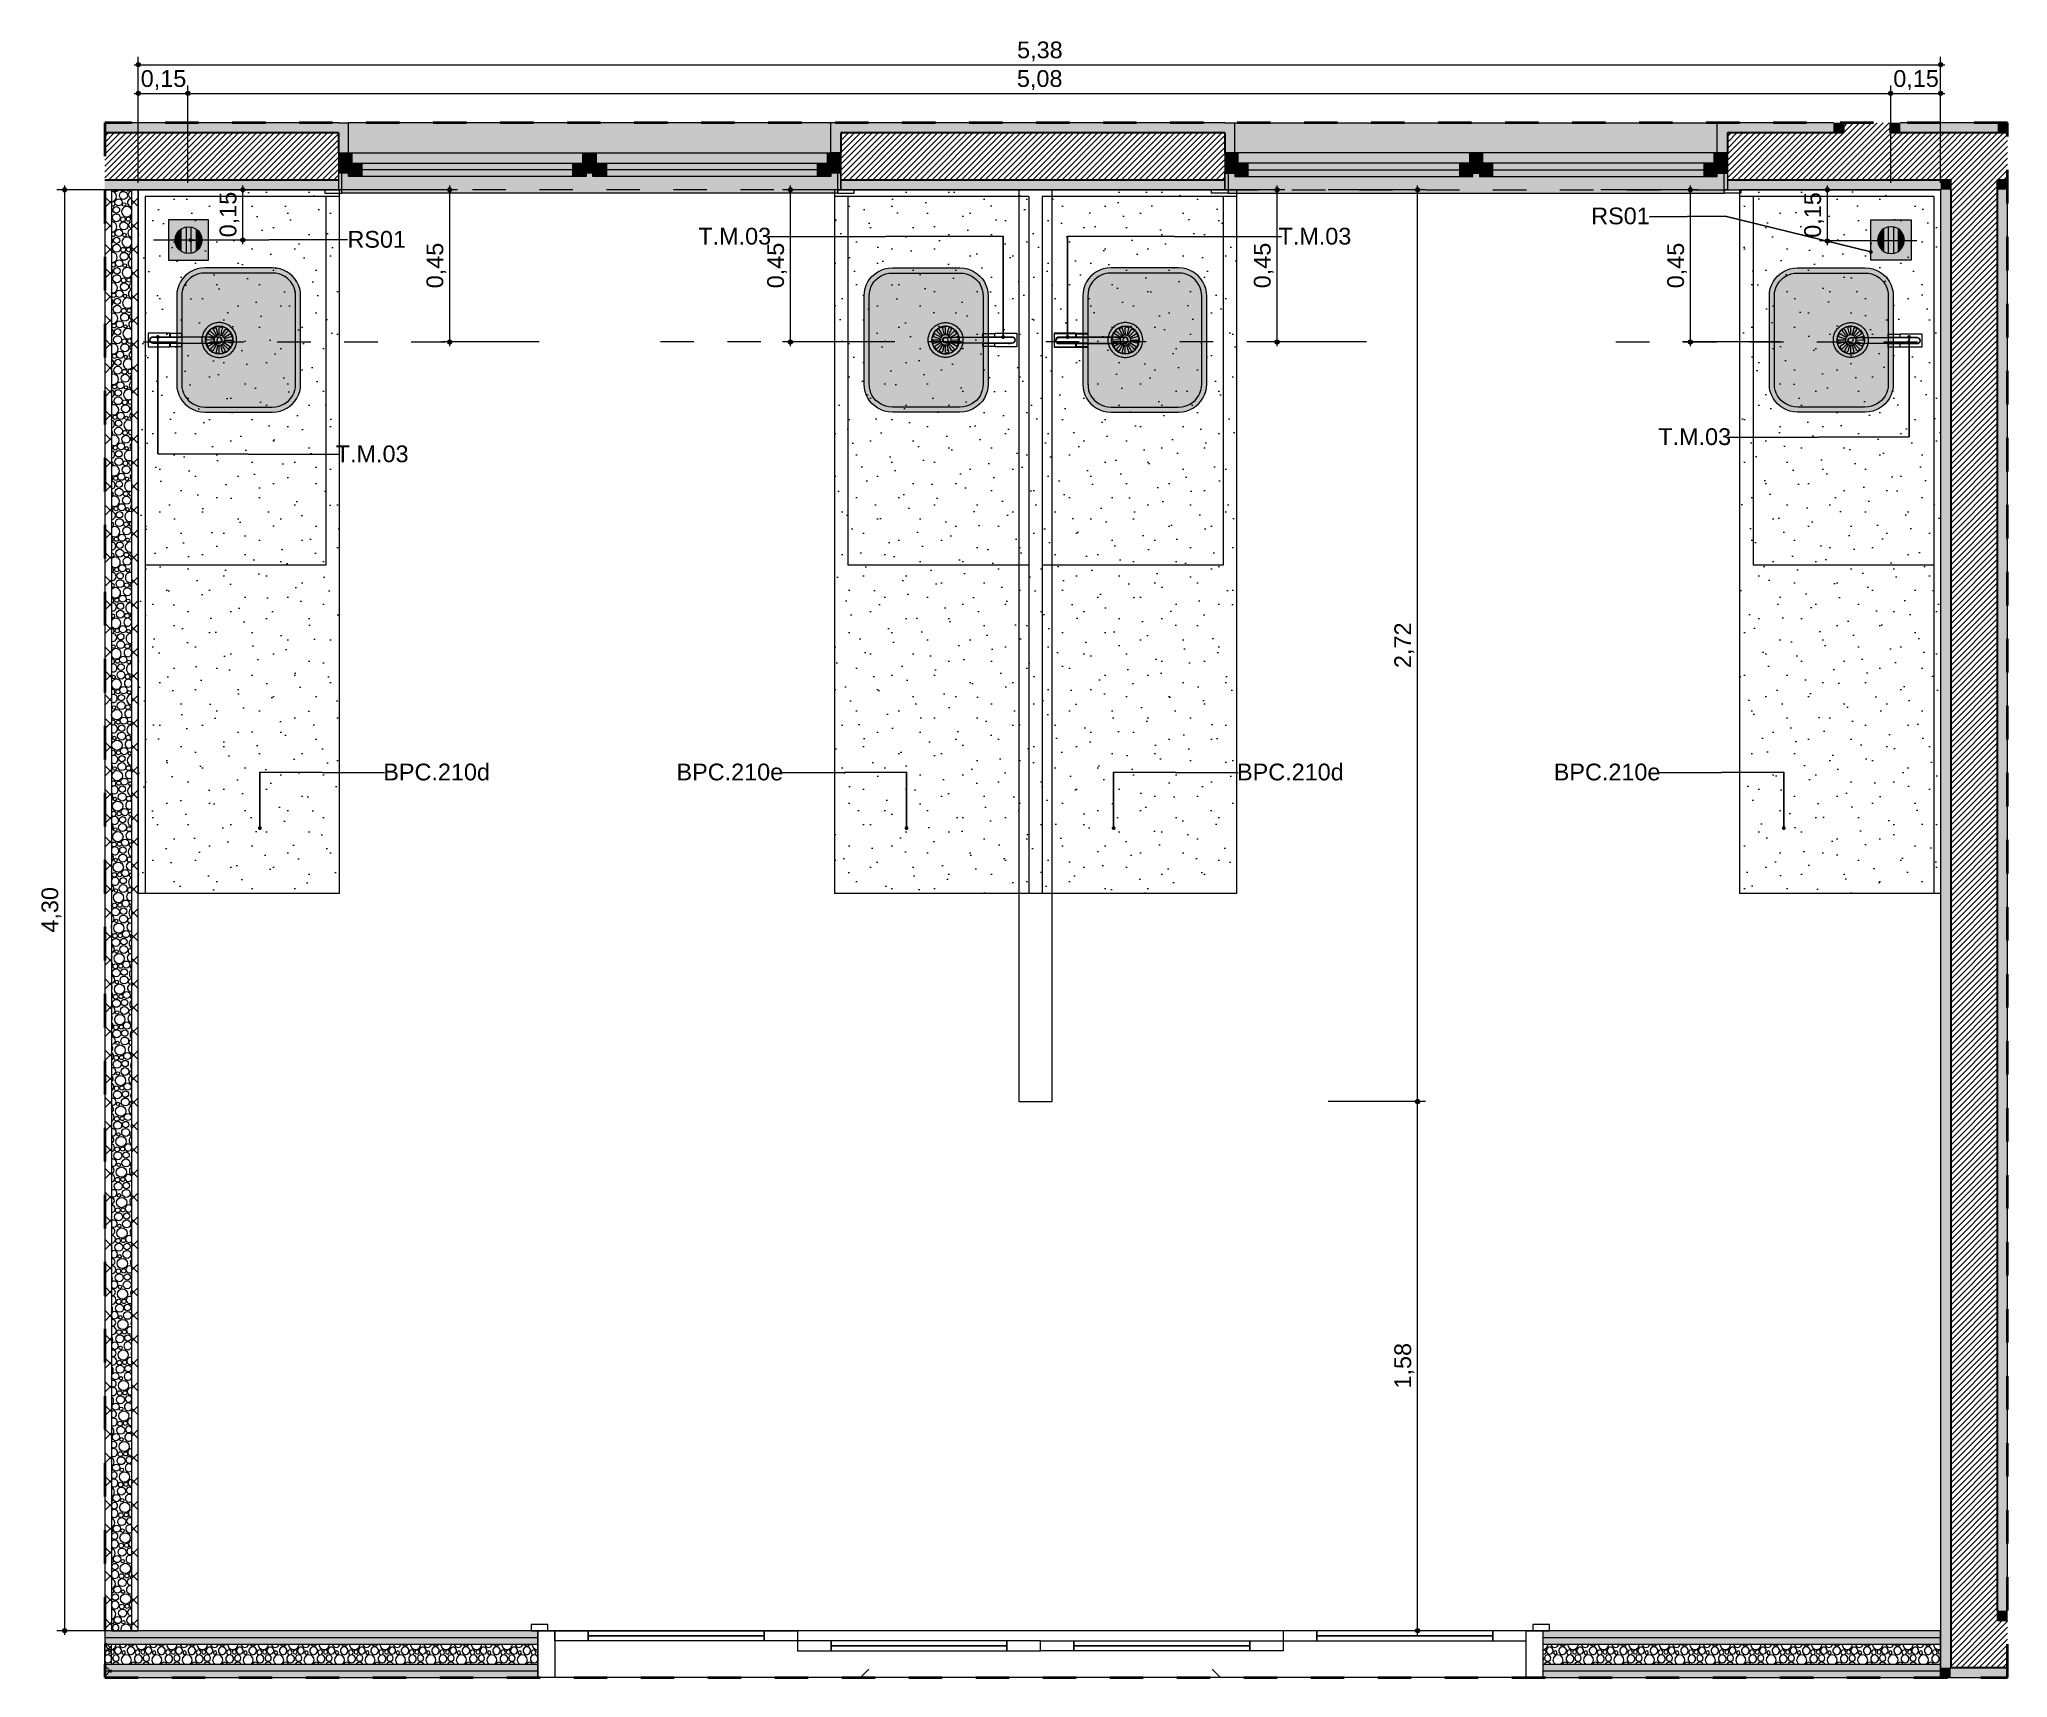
# Model space of a CAD drawing. Header units: metres. Extents: x -1.8 to 75.3, y -2 to 2.8.
# Drawn here: x 43.8 to 49.68, y -2.05 to 2.84 of the extents above; entities that cross this region are included whole.
import ezdxf

# ---------------------------------------------------------------- set-up
doc = ezdxf.new("R2010")
doc.units = ezdxf.units.M
doc.header["$MEASUREMENT"] = 0
doc.linetypes.add('Dashed', pattern=[0.035, 0.0225, -0.0125])
doc.linetypes.add('Wipeout_Contour', pattern=[1, 0, -1])
for name, color, linetype, lineweight in [('0_Caneta_No__1', 7, 'Continuous', 40), ('NOTAS-DETALHAMENTO.EXEC_Caneta_No__1', 7, 'Continuous', 40), ('NOTAS-DETALHAMENTO.EXEC_Caneta_No__241', 7, 'Continuous', 13), ('PAREDE CONSTRUIR_Caneta_No__10', 7, 'Continuous', 5), ('PAREDE CONSTRUIR_Caneta_No__241', 7, 'Continuous', 13), ('PAREDE CONSTRUIR_Caneta_No__255', 255, 'Continuous', 0), ('PAREDE CONSTRUIR_Caneta_No__3', 7, 'Continuous', 30), ('PAREDE CONSTRUIR_Caneta_No__83', 84, 'Continuous', 0), ('PAREDE CONSTRUIR_Caneta_No__91', 255, 'Continuous', 0)]:
    doc.layers.add(name, color=color, linetype=linetype, lineweight=lineweight)
for name, color, linetype, lineweight, true_color in [('0_Caneta_No__167', 7, 'Continuous', 0, 0x0035d5), ('0_Caneta_No__25', 7, 'Continuous', 13, 0x982312), ('EIXO HIDRÁULICO - Executivo.EXEC_Caneta_No__167', 7, 'Continuous', 0, 0x0035d5), ('LOUCAS-METAIS.ARQ_Caneta_No__13', 7, 'Continuous', 0, 0xaaaaaa), ('LOUCAS-METAIS.ARQ_Caneta_No__16', 7, 'Continuous', 0, 0xc9c9c9), ('LOUCAS-METAIS.ARQ_Caneta_No__18', 7, 'Continuous', 0, 0xdfdfdf), ('PAREDE CONSTRUIR_Caneta_No__9', 7, 'Continuous', 9, 0x020202), ('PAREDE CONSTRUIR_Caneta_No__96', 7, 'Continuous', 0, 0xb6b6b6), ('PAREDE CONSTRUIR_Caneta_No__97', 7, 'Continuous', 13, 0x6b6b6b), ('RALO_Caneta_No__19', 7, 'Continuous', 0, 0xe9e9e9), ('RALO_Caneta_No__96', 7, 'Continuous', 0, 0xb6b6b6)]:
    doc.layers.add(name, color=color, linetype=linetype, lineweight=lineweight, true_color=true_color)
doc.layers.add('PAREDE CONSTRUIR', color=7, linetype='Continuous')
doc.styles.add('GENERATED_STYLE_1', font='arial.ttf')
doc.dimstyles.new('GENERATED_STYLE__1', dxfattribs={"dimtxt": 0.05, "dimasz": 0.02375, "dimexe": 0.18, "dimexo": 0.267183, "dimgap": 0, "dimtad": 1, "dimzin": 0, "dimdsep": 46, "dimtxsty": 'GENERATED_STYLE_1', "dimblk": 'ARROWHEAD_11', "dimblk1": 'ARROWHEAD_11', "dimblk2": 'ARROWHEAD_11', "dimcen": 0.09, "dimclrd": 256, "dimclre": 256, "dimclrt": 256, "dimadec": 0, "dimazin": 0, "dimtfac": 1, "dimtdec": 4, "dimtmove": 0, "dimatfit": 3, "dimfxl": 0, "dimtolj": 1, "dimtzin": 0, "dimarcsym": 0})
doc.dimstyles.new('GENERATED_STYLE__2', dxfattribs={"dimtxt": 0.05, "dimasz": 0.02375, "dimexe": 0.18, "dimexo": 0.267183, "dimgap": 0, "dimtad": 1, "dimzin": 0, "dimdsep": 46, "dimtxsty": 'GENERATED_STYLE_1', "dimblk": 'ARROWHEAD_11', "dimblk1": 'ARROWHEAD_11', "dimblk2": 'ARROWHEAD_11', "dimcen": 0.09, "dimclrd": 256, "dimclre": 256, "dimclrt": 256, "dimadec": 0, "dimazin": 0, "dimtfac": 1, "dimtdec": 4, "dimtmove": 0, "dimatfit": 3, "dimfxl": 0, "dimtolj": 1, "dimtzin": 0, "dimarcsym": 0})
doc.dimstyles.new('GENERATED_STYLE__3', dxfattribs={"dimtxt": 0.05, "dimasz": 0.02375, "dimexe": 0.18, "dimexo": 0.267183, "dimgap": 0, "dimtad": 1, "dimtih": 1, "dimtoh": 1, "dimzin": 0, "dimdsep": 46, "dimtxsty": 'GENERATED_STYLE_1', "dimblk": 'ARROWHEAD_11', "dimblk1": 'ARROWHEAD_11', "dimblk2": 'ARROWHEAD_11', "dimcen": 0.09, "dimclrd": 256, "dimclre": 256, "dimclrt": 256, "dimadec": 0, "dimazin": 0, "dimtfac": 1, "dimtdec": 4, "dimtmove": 0, "dimatfit": 3, "dimfxl": 0, "dimtolj": 1, "dimtzin": 0, "dimarcsym": 0})
doc.dimstyles.new('GENERATED_STYLE__4', dxfattribs={"dimtxt": 0.18, "dimasz": 0.0228, "dimexe": 0.18, "dimexo": 0.0625, "dimgap": 0, "dimtad": 0, "dimtih": 1, "dimtoh": 1, "dimdec": 4, "dimzin": 0, "dimdsep": 46, "dimcen": 0.09, "dimadec": 0, "dimazin": 0, "dimtfac": 1, "dimtdec": 4, "dimtmove": 0, "dimatfit": 3, "dimldrblk": 'ARROWHEAD_11', "dimfxl": 0, "dimtolj": 1, "dimtzin": 0, "dimarcsym": 0})
pattern_1 = [(45, (47.406207, 0.022009), (-0.008838835, 0.008838835), [])]
pattern_2 = [(45, (47.406207, 0.02201), (-0.03535534, 0.03535534), []), (135, (47.406207, 0.02201), (0.03535534, 0.03535534), [])]
pattern_3 = [(45, (47.40621, 0.22201), (-0.0636396, 0.0636396), [0, -0.06, 0, -0.09]), (110, (47.60621, 0.22201), (0.0845723, 0.0307818), [0, -0.044, 0, -0.076])]

msp = doc.modelspace()

# ---------------------------------------------------------------- texts
at = {"layer": 'NOTAS-DETALHAMENTO.EXEC_Caneta_No__1', "color": 7, "linetype": 'Continuous', "lineweight": 40, "char_height": 0.05, "style": 'GENERATED_STYLE_1'}
for s, insert, attachment_point, rotation in [('\\A1;{\\pql;\\fArial|b0|i0|c0|p0;\\W1.000000;RS01}', (48.4332, 2.3141), 4, 0.0004), ('\\A1;{\\pql;\\fArial|b0|i0|c0|p0;\\W1.000000;RS01}', (44.7205, 2.2442), 4, 359.9996), ('\\A1;{\\pqr;\\fArial|b0|i0|c0|p0;\\W1.000000;BPC.2\\fArial|b0|i0|c0|p0;\\W1.000000;1\\fArial|b0|i0|c0|p0;\\W1.000000;0d}', (45.1459, 0.6544), 6, 359.9996), ('\\A1;{\\pql;\\fArial|b0|i0|c0|p0;\\W1.000000;BPC.2\\fArial|b0|i0|c0|p0;\\W1.000000;1\\fArial|b0|i0|c0|p0;\\W1.000000;0e}', (45.7028, 0.6544), 4, 0.0004), ('\\A1;{\\pqr;\\fArial|b0|i0|c0|p0;\\W1.000000;BPC.2\\fArial|b0|i0|c0|p0;\\W1.000000;1\\fArial|b0|i0|c0|p0;\\W1.000000;0d}', (47.6944, 0.6544), 6, 359.9996), ('\\A1;{\\pql;\\fArial|b0|i0|c0|p0;\\W1.000000;BPC.2\\fArial|b0|i0|c0|p0;\\W1.000000;1\\fArial|b0|i0|c0|p0;\\W1.000000;0e}', (48.3214, 0.6544), 4, 0.0004)]:
    msp.add_mtext(s, dxfattribs=dict(at, insert=insert, attachment_point=attachment_point, rotation=rotation))
for s, insert, attachment_point in [('\\A1;{\\pql;\\fArial|b0|i0|c0|p0;\\W1.000000;T.M.0\\fArial|b0|i0|c0|p0;\\W1.000000;3}', (45.7679, 2.2537), 4), ('\\A1;{\\pqr;\\fArial|b0|i0|c0|p0;\\W1.000000;T.M.0\\fArial|b0|i0|c0|p0;\\W1.000000;3}', (47.7171, 2.2537), 6), ('\\A1;{\\pql;\\fArial|b0|i0|c0|p0;\\W1.000000;T.M.0\\fArial|b0|i0|c0|p0;\\W1.000000;3}', (48.6334, 1.6553), 4), ('\\A1;{\\pqr;\\fArial|b0|i0|c0|p0;\\W1.000000;T.M.0\\fArial|b0|i0|c0|p0;\\W1.000000;3}', (44.9029, 1.6039), 6)]:
    msp.add_mtext(s, dxfattribs=dict(at, insert=insert, attachment_point=attachment_point))

# ---------------------------------------------------------------- blocks, each defined once
blk = doc.blocks.new('*X185', base_point=(47.4062, 0.022))
at = {"layer": 'PAREDE CONSTRUIR_Caneta_No__96', "color": 253, "linetype": 'Continuous', "lineweight": 0, "true_color": 0xb6b6b6}
for p, q in [((43.9979, -1.9677), (43.9962, -1.9719)), ((43.9962, -1.9737), (43.9979, -1.9779)), ((43.9984, -1.9825), (43.9962, -1.9855)), ((44.003, -1.9657), (43.9979, -1.9677)), ((43.9979, -1.9779), (44.003, -1.9799)), ((44.0054, -1.9802), (43.9984, -1.9825)), ((43.9999, -1.9482), (43.9993, -1.9519)), ((43.9993, -1.9519), (44.0029, -1.9598)), ((44.0029, -1.9598), (44.0102, -1.9644)), ((44.008, -1.9677), (44.003, -1.9657)), ((44.003, -1.9799), (44.008, -1.9779)), ((44.0124, -1.9825), (44.0054, -1.9802)), ((44.0101, -1.9728), (44.008, -1.9677)), ((44.008, -1.9779), (44.0101, -1.9728)), ((44.0102, -1.9644), (44.0188, -1.9644)), ((44.0167, -1.9885), (44.0124, -1.9825)), ((44.0124, -2.0018), (44.0167, -1.9958)), ((44.0145, -1.9675), (44.0126, -1.9719)), ((44.0126, -1.9719), (44.0145, -1.9763)), ((44.0189, -1.9656), (44.0145, -1.9675)), ((44.0145, -1.9763), (44.0189, -1.9782)), ((44.0167, -1.9958), (44.0167, -1.9885)), ((44.0188, -1.9644), (44.0261, -1.9598)), ((44.0234, -1.9675), (44.0189, -1.9656)), ((44.0189, -1.9782), (44.0234, -1.9763)), ((44.0232, -1.9826), (44.0199, -1.9883)), ((44.0199, -1.9883), (44.0211, -1.9947)), ((44.0211, -1.9947), (44.0261, -1.9989)), ((44.0294, -1.9803), (44.0232, -1.9826)), ((44.0252, -1.9719), (44.0234, -1.9675)), ((44.0234, -1.9763), (44.0252, -1.9719)), ((44.0295, -1.9589), (44.0256, -1.9642)), ((44.0256, -1.9642), (44.0256, -1.9708)), ((44.0256, -1.9708), (44.0295, -1.9761)), ((44.0261, -1.9598), (44.0296, -1.9519)), ((44.0296, -1.9519), (44.0291, -1.9482)), ((44.0355, -1.9826), (44.0294, -1.9803)), ((44.0358, -1.9568), (44.0295, -1.9589)), ((44.0295, -1.9761), (44.0358, -1.9781)), ((44.0327, -1.9989), (44.0377, -1.9947)), ((44.0388, -1.9883), (44.0355, -1.9826)), ((44.042, -1.9589), (44.0358, -1.9568)), ((44.0358, -1.9781), (44.042, -1.9761)), ((44.0377, -1.9947), (44.0388, -1.9883)), ((44.039, -1.9482), (44.039, -1.9503)), ((44.039, -1.9503), (44.0434, -1.9563)), ((44.0459, -1.9642), (44.042, -1.9589)), ((44.042, -1.9761), (44.0459, -1.9708)), ((44.0434, -1.9563), (44.0504, -1.9586)), ((44.0465, -1.9889), (44.0453, -1.9974)), ((44.0453, -1.9974), (44.0488, -2.0053)), ((44.0459, -1.9708), (44.0459, -1.9642)), ((44.0521, -1.9824), (44.0465, -1.9889)), ((44.0489, -1.9702), (44.0474, -1.9738)), ((44.0474, -1.9738), (44.0489, -1.9775)), ((44.0526, -1.9687), (44.0489, -1.9702)), ((44.0489, -1.9775), (44.0526, -1.979)), ((44.0504, -1.9586), (44.0574, -1.9563)), ((44.0604, -1.9799), (44.0521, -1.9824)), ((44.0563, -1.9702), (44.0526, -1.9687)), ((44.0526, -1.979), (44.0563, -1.9775)), ((44.0578, -1.9738), (44.0563, -1.9702)), ((44.0563, -1.9775), (44.0578, -1.9738)), ((44.0574, -1.9563), (44.0617, -1.9503)), ((44.0687, -1.9824), (44.0604, -1.9799)), ((44.0617, -1.9503), (44.0617, -1.9482)), ((44.0672, -1.9585), (44.0629, -1.9644)), ((44.0629, -1.9644), (44.0629, -1.9717)), ((44.0629, -1.9717), (44.0672, -1.9776)), ((44.0659, -1.9482), (44.0661, -1.9492)), ((44.0661, -1.9492), (44.0711, -1.9534)), ((44.0741, -1.9562), (44.0672, -1.9585)), ((44.0672, -1.9776), (44.0741, -1.9799)), ((44.0743, -1.9889), (44.0687, -1.9824)), ((44.0711, -1.9534), (44.0777, -1.9534)), ((44.072, -2.0053), (44.0756, -1.9974)), ((44.0811, -1.9585), (44.0741, -1.9562)), ((44.0741, -1.9799), (44.0811, -1.9776)), ((44.0756, -1.9974), (44.0743, -1.9889)), ((44.0777, -1.9534), (44.0827, -1.9492)), ((44.0854, -1.9644), (44.0811, -1.9585)), ((44.0811, -1.9776), (44.0854, -1.9717)), ((44.0827, -1.9492), (44.0829, -1.9482)), ((44.0893, -1.9825), (44.085, -1.9885)), ((44.085, -1.9885), (44.085, -1.9958)), ((44.085, -1.9958), (44.0893, -2.0018)), ((44.0854, -1.9717), (44.0854, -1.9644)), ((44.0888, -1.9677), (44.0867, -1.9728)), ((44.0867, -1.9728), (44.0888, -1.9779)), ((44.0939, -1.9657), (44.0888, -1.9677)), ((44.0888, -1.9779), (44.0939, -1.9799)), ((44.0963, -1.9802), (44.0893, -1.9825)), ((44.0908, -1.9482), (44.0903, -1.9519)), ((44.0903, -1.9519), (44.0938, -1.9598)), ((44.0938, -1.9598), (44.1011, -1.9644)), ((44.0989, -1.9677), (44.0939, -1.9657)), ((44.0939, -1.9799), (44.0989, -1.9779)), ((44.1033, -1.9825), (44.0963, -1.9802)), ((44.101, -1.9728), (44.0989, -1.9677)), ((44.0989, -1.9779), (44.101, -1.9728)), ((44.1011, -1.9644), (44.1097, -1.9644)), ((44.1076, -1.9885), (44.1033, -1.9825)), ((44.1033, -2.0018), (44.1076, -1.9958)), ((44.1054, -1.9675), (44.1036, -1.9719)), ((44.1036, -1.9719), (44.1054, -1.9763)), ((44.1098, -1.9656), (44.1054, -1.9675)), ((44.1054, -1.9763), (44.1098, -1.9782)), ((44.1076, -1.9958), (44.1076, -1.9885)), ((44.1097, -1.9644), (44.117, -1.9598)), ((44.1143, -1.9675), (44.1098, -1.9656)), ((44.1098, -1.9782), (44.1143, -1.9763)), ((44.1141, -1.9826), (44.1109, -1.9883)), ((44.1109, -1.9883), (44.112, -1.9947)), ((44.112, -1.9947), (44.117, -1.9989)), ((44.1203, -1.9803), (44.1141, -1.9826)), ((44.1161, -1.9719), (44.1143, -1.9675)), ((44.1143, -1.9763), (44.1161, -1.9719)), ((44.1204, -1.9589), (44.1166, -1.9642)), ((44.1166, -1.9642), (44.1166, -1.9708)), ((44.1166, -1.9708), (44.1204, -1.9761)), ((44.117, -1.9598), (44.1206, -1.9519)), ((44.1206, -1.9519), (44.12, -1.9482)), ((44.1265, -1.9826), (44.1203, -1.9803)), ((44.1267, -1.9568), (44.1204, -1.9589)), ((44.1204, -1.9761), (44.1267, -1.9781)), ((44.1236, -1.9989), (44.1286, -1.9947)), ((44.1298, -1.9883), (44.1265, -1.9826)), ((44.1329, -1.9589), (44.1267, -1.9568)), ((44.1267, -1.9781), (44.1329, -1.9761)), ((44.1286, -1.9947), (44.1298, -1.9883)), ((44.13, -1.9482), (44.13, -1.9503)), ((44.13, -1.9503), (44.1343, -1.9563)), ((44.1368, -1.9642), (44.1329, -1.9589)), ((44.1329, -1.9761), (44.1368, -1.9708)), ((44.1343, -1.9563), (44.1413, -1.9586)), ((44.1374, -1.9889), (44.1362, -1.9974)), ((44.1362, -1.9974), (44.1398, -2.0053)), ((44.1368, -1.9708), (44.1368, -1.9642)), ((44.1431, -1.9824), (44.1374, -1.9889)), ((44.1399, -1.9702), (44.1384, -1.9738)), ((44.1384, -1.9738), (44.1399, -1.9775)), ((44.1435, -1.9687), (44.1399, -1.9702)), ((44.1399, -1.9775), (44.1435, -1.979)), ((44.1413, -1.9586), (44.1483, -1.9563)), ((44.1513, -1.9799), (44.1431, -1.9824)), ((44.1472, -1.9702), (44.1435, -1.9687)), ((44.1435, -1.979), (44.1472, -1.9775)), ((44.1487, -1.9738), (44.1472, -1.9702)), ((44.1472, -1.9775), (44.1487, -1.9738)), ((44.1483, -1.9563), (44.1526, -1.9503)), ((44.1596, -1.9824), (44.1513, -1.9799)), ((44.1526, -1.9503), (44.1526, -1.9482)), ((44.1581, -1.9585), (44.1538, -1.9644)), ((44.1538, -1.9644), (44.1538, -1.9717)), ((44.1538, -1.9717), (44.1581, -1.9776)), ((44.1568, -1.9482), (44.157, -1.9492)), ((44.157, -1.9492), (44.162, -1.9534)), ((44.1651, -1.9562), (44.1581, -1.9585)), ((44.1581, -1.9776), (44.1651, -1.9799)), ((44.1653, -1.9889), (44.1596, -1.9824)), ((44.162, -1.9534), (44.1686, -1.9534)), ((44.1629, -2.0053), (44.1665, -1.9974)), ((44.172, -1.9585), (44.1651, -1.9562)), ((44.1651, -1.9799), (44.172, -1.9776)), ((44.1665, -1.9974), (44.1653, -1.9889)), ((44.1686, -1.9534), (44.1736, -1.9492)), ((44.1763, -1.9644), (44.172, -1.9585)), ((44.172, -1.9776), (44.1763, -1.9717)), ((44.1736, -1.9492), (44.1738, -1.9482)), ((44.1802, -1.9825), (44.1759, -1.9885)), ((44.1759, -1.9885), (44.1759, -1.9958)), ((44.1759, -1.9958), (44.1802, -2.0018)), ((44.1763, -1.9717), (44.1763, -1.9644)), ((44.1798, -1.9677), (44.1777, -1.9728)), ((44.1777, -1.9728), (44.1798, -1.9779)), ((44.1848, -1.9657), (44.1798, -1.9677)), ((44.1798, -1.9779), (44.1848, -1.9799)), ((44.1872, -1.9802), (44.1802, -1.9825)), ((44.1817, -1.9482), (44.1812, -1.9519)), ((44.1812, -1.9519), (44.1848, -1.9598)), ((44.1848, -1.9598), (44.192, -1.9644)), ((44.1899, -1.9677), (44.1848, -1.9657)), ((44.1848, -1.9799), (44.1899, -1.9779)), ((44.1942, -1.9825), (44.1872, -1.9802)), ((44.192, -1.9728), (44.1899, -1.9677)), ((44.1899, -1.9779), (44.192, -1.9728)), ((44.192, -1.9644), (44.2007, -1.9644)), ((44.1986, -1.9885), (44.1942, -1.9825)), ((44.1942, -2.0018), (44.1986, -1.9958)), ((44.1963, -1.9675), (44.1945, -1.9719)), ((44.1945, -1.9719), (44.1963, -1.9763)), ((44.2008, -1.9656), (44.1963, -1.9675)), ((44.1963, -1.9763), (44.2008, -1.9782)), ((44.1986, -1.9958), (44.1986, -1.9885)), ((44.2007, -1.9644), (44.2079, -1.9598)), ((44.2052, -1.9675), (44.2008, -1.9656)), ((44.2008, -1.9782), (44.2052, -1.9763)), ((44.2051, -1.9826), (44.2018, -1.9883)), ((44.2018, -1.9883), (44.2029, -1.9947)), ((44.2029, -1.9947), (44.208, -1.9989)), ((44.2112, -1.9803), (44.2051, -1.9826)), ((44.207, -1.9719), (44.2052, -1.9675)), ((44.2052, -1.9763), (44.207, -1.9719)), ((44.2114, -1.9589), (44.2075, -1.9642)), ((44.2075, -1.9642), (44.2075, -1.9708)), ((44.2075, -1.9708), (44.2114, -1.9761)), ((44.2079, -1.9598), (44.2115, -1.9519)), ((44.2115, -1.9519), (44.211, -1.9482)), ((44.2174, -1.9826), (44.2112, -1.9803)), ((44.2176, -1.9568), (44.2114, -1.9589)), ((44.2114, -1.9761), (44.2176, -1.9781)), ((44.2145, -1.9989), (44.2195, -1.9947)), ((44.2207, -1.9883), (44.2174, -1.9826)), ((44.2239, -1.9589), (44.2176, -1.9568)), ((44.2176, -1.9781), (44.2239, -1.9761)), ((44.2195, -1.9947), (44.2207, -1.9883)), ((44.2209, -1.9482), (44.2209, -1.9503)), ((44.2209, -1.9503), (44.2252, -1.9563)), ((44.2277, -1.9642), (44.2239, -1.9589)), ((44.2239, -1.9761), (44.2277, -1.9708)), ((44.2252, -1.9563), (44.2322, -1.9586)), ((44.2283, -1.9889), (44.2271, -1.9974)), ((44.2271, -1.9974), (44.2307, -2.0053)), ((44.2277, -1.9708), (44.2277, -1.9642)), ((44.234, -1.9824), (44.2283, -1.9889)), ((44.2308, -1.9702), (44.2293, -1.9738)), ((44.2293, -1.9738), (44.2308, -1.9775)), ((44.2345, -1.9687), (44.2308, -1.9702)), ((44.2308, -1.9775), (44.2345, -1.979)), ((44.2322, -1.9586), (44.2392, -1.9563)), ((44.2423, -1.9799), (44.234, -1.9824)), ((44.2381, -1.9702), (44.2345, -1.9687)), ((44.2345, -1.979), (44.2381, -1.9775)), ((44.2396, -1.9738), (44.2381, -1.9702)), ((44.2381, -1.9775), (44.2396, -1.9738)), ((44.2392, -1.9563), (44.2436, -1.9503)), ((44.2505, -1.9824), (44.2423, -1.9799)), ((44.2436, -1.9503), (44.2436, -1.9482)), ((44.249, -1.9585), (44.2447, -1.9644)), ((44.2447, -1.9644), (44.2447, -1.9717)), ((44.2447, -1.9717), (44.249, -1.9776)), ((44.2478, -1.9482), (44.2479, -1.9492)), ((44.2479, -1.9492), (44.253, -1.9534)), ((44.256, -1.9562), (44.249, -1.9585)), ((44.249, -1.9776), (44.256, -1.9799)), ((44.2562, -1.9889), (44.2505, -1.9824)), ((44.253, -1.9534), (44.2595, -1.9534)), ((44.2538, -2.0053), (44.2574, -1.9974)), ((44.2629, -1.9585), (44.256, -1.9562)), ((44.256, -1.9799), (44.2629, -1.9776)), ((44.2574, -1.9974), (44.2562, -1.9889)), ((44.2595, -1.9534), (44.2645, -1.9492)), ((44.2672, -1.9644), (44.2629, -1.9585)), ((44.2629, -1.9776), (44.2672, -1.9717)), ((44.2645, -1.9492), (44.2647, -1.9482)), ((44.2711, -1.9825), (44.2668, -1.9885)), ((44.2668, -1.9885), (44.2668, -1.9958)), ((44.2668, -1.9958), (44.2711, -2.0018)), ((44.2672, -1.9717), (44.2672, -1.9644)), ((44.2707, -1.9677), (44.2686, -1.9728)), ((44.2686, -1.9728), (44.2707, -1.9779)), ((44.2757, -1.9657), (44.2707, -1.9677)), ((44.2707, -1.9779), (44.2757, -1.9799)), ((44.2782, -1.9802), (44.2711, -1.9825)), ((44.2726, -1.9482), (44.2721, -1.9519)), ((44.2721, -1.9519), (44.2757, -1.9598)), ((44.2757, -1.9598), (44.283, -1.9644)), ((44.2808, -1.9677), (44.2757, -1.9657)), ((44.2757, -1.9799), (44.2808, -1.9779)), ((44.2852, -1.9825), (44.2782, -1.9802)), ((44.2829, -1.9728), (44.2808, -1.9677)), ((44.2808, -1.9779), (44.2829, -1.9728)), ((44.283, -1.9644), (44.2916, -1.9644)), ((44.2895, -1.9885), (44.2852, -1.9825)), ((44.2852, -2.0018), (44.2895, -1.9958)), ((44.2873, -1.9675), (44.2854, -1.9719)), ((44.2854, -1.9719), (44.2873, -1.9763)), ((44.2917, -1.9656), (44.2873, -1.9675)), ((44.2873, -1.9763), (44.2917, -1.9782)), ((44.2895, -1.9958), (44.2895, -1.9885)), ((44.2916, -1.9644), (44.2988, -1.9598)), ((44.2961, -1.9675), (44.2917, -1.9656)), ((44.2917, -1.9782), (44.2961, -1.9763)), ((44.296, -1.9826), (44.2927, -1.9883)), ((44.2927, -1.9883), (44.2939, -1.9947)), ((44.2939, -1.9947), (44.2989, -1.9989)), ((44.3022, -1.9803), (44.296, -1.9826)), ((44.298, -1.9719), (44.2961, -1.9675)), ((44.2961, -1.9763), (44.298, -1.9719)), ((44.3023, -1.9589), (44.2984, -1.9642)), ((44.2984, -1.9642), (44.2984, -1.9708)), ((44.2984, -1.9708), (44.3023, -1.9761)), ((44.2988, -1.9598), (44.3024, -1.9519)), ((44.3024, -1.9519), (44.3019, -1.9482)), ((44.3083, -1.9826), (44.3022, -1.9803)), ((44.3085, -1.9568), (44.3023, -1.9589)), ((44.3023, -1.9761), (44.3085, -1.9781)), ((44.3054, -1.9989), (44.3105, -1.9947)), ((44.3116, -1.9883), (44.3083, -1.9826)), ((44.3148, -1.9589), (44.3085, -1.9568)), ((44.3085, -1.9781), (44.3148, -1.9761)), ((44.3105, -1.9947), (44.3116, -1.9883)), ((44.3118, -1.9482), (44.3118, -1.9503)), ((44.3118, -1.9503), (44.3161, -1.9563)), ((44.3187, -1.9642), (44.3148, -1.9589)), ((44.3148, -1.9761), (44.3187, -1.9708)), ((44.3161, -1.9563), (44.3232, -1.9586)), ((44.3193, -1.9889), (44.318, -1.9974)), ((44.318, -1.9974), (44.3216, -2.0053)), ((44.3187, -1.9708), (44.3187, -1.9642)), ((44.3249, -1.9824), (44.3193, -1.9889)), ((44.3217, -1.9702), (44.3202, -1.9738)), ((44.3202, -1.9738), (44.3217, -1.9775)), ((44.3254, -1.9687), (44.3217, -1.9702)), ((44.3217, -1.9775), (44.3254, -1.979)), ((44.3232, -1.9586), (44.3302, -1.9563)), ((44.3332, -1.9799), (44.3249, -1.9824)), ((44.329, -1.9702), (44.3254, -1.9687)), ((44.3254, -1.979), (44.329, -1.9775)), ((44.3306, -1.9738), (44.329, -1.9702)), ((44.329, -1.9775), (44.3306, -1.9738)), ((44.3302, -1.9563), (44.3345, -1.9503)), ((44.3415, -1.9824), (44.3332, -1.9799)), ((44.3345, -1.9503), (44.3345, -1.9482)), ((44.34, -1.9585), (44.3357, -1.9644)), ((44.3357, -1.9644), (44.3357, -1.9717)), ((44.3357, -1.9717), (44.34, -1.9776)), ((44.3387, -1.9482), (44.3389, -1.9492)), ((44.3389, -1.9492), (44.3439, -1.9534)), ((44.3469, -1.9562), (44.34, -1.9585)), ((44.34, -1.9776), (44.3469, -1.9799)), ((44.3471, -1.9889), (44.3415, -1.9824)), ((44.3439, -1.9534), (44.3504, -1.9534)), ((44.3448, -2.0053), (44.3483, -1.9974)), ((44.3539, -1.9585), (44.3469, -1.9562)), ((44.3469, -1.9799), (44.3539, -1.9776)), ((44.3483, -1.9974), (44.3471, -1.9889)), ((44.3504, -1.9534), (44.3555, -1.9492)), ((44.3582, -1.9644), (44.3539, -1.9585)), ((44.3539, -1.9776), (44.3582, -1.9717)), ((44.3555, -1.9492), (44.3556, -1.9482)), ((44.3621, -1.9825), (44.3577, -1.9885)), ((44.3577, -1.9885), (44.3577, -1.9958)), ((44.3577, -1.9958), (44.3621, -2.0018)), ((44.3582, -1.9717), (44.3582, -1.9644)), ((44.3616, -1.9677), (44.3595, -1.9728)), ((44.3595, -1.9728), (44.3616, -1.9779)), ((44.3667, -1.9657), (44.3616, -1.9677)), ((44.3616, -1.9779), (44.3667, -1.9799)), ((44.3691, -1.9802), (44.3621, -1.9825)), ((44.3636, -1.9482), (44.363, -1.9519)), ((44.363, -1.9519), (44.3666, -1.9598)), ((44.3666, -1.9598), (44.3739, -1.9644)), ((44.3717, -1.9677), (44.3667, -1.9657)), ((44.3667, -1.9799), (44.3717, -1.9779)), ((44.3761, -1.9825), (44.3691, -1.9802)), ((44.3738, -1.9728), (44.3717, -1.9677)), ((44.3717, -1.9779), (44.3738, -1.9728)), ((44.3739, -1.9644), (44.3825, -1.9644)), ((44.3804, -1.9885), (44.3761, -1.9825)), ((44.3761, -2.0018), (44.3804, -1.9958)), ((44.3782, -1.9675), (44.3764, -1.9719)), ((44.3764, -1.9719), (44.3782, -1.9763)), ((44.3826, -1.9656), (44.3782, -1.9675)), ((44.3782, -1.9763), (44.3826, -1.9782)), ((44.3804, -1.9958), (44.3804, -1.9885)), ((44.3825, -1.9644), (44.3898, -1.9598)), ((44.3871, -1.9675), (44.3826, -1.9656)), ((44.3826, -1.9782), (44.3871, -1.9763)), ((44.3869, -1.9826), (44.3836, -1.9883)), ((44.3836, -1.9883), (44.3848, -1.9947)), ((44.3848, -1.9947), (44.3898, -1.9989)), ((44.3931, -1.9803), (44.3869, -1.9826)), ((44.3889, -1.9719), (44.3871, -1.9675)), ((44.3871, -1.9763), (44.3889, -1.9719)), ((44.3932, -1.9589), (44.3894, -1.9642)), ((44.3894, -1.9642), (44.3894, -1.9708)), ((44.3894, -1.9708), (44.3932, -1.9761)), ((44.3898, -1.9598), (44.3933, -1.9519)), ((44.3933, -1.9519), (44.3928, -1.9482)), ((44.3993, -1.9826), (44.3931, -1.9803)), ((44.3995, -1.9568), (44.3932, -1.9589)), ((44.3932, -1.9761), (44.3995, -1.9781)), ((44.3964, -1.9989), (44.4014, -1.9947)), ((44.4025, -1.9883), (44.3993, -1.9826)), ((44.4057, -1.9589), (44.3995, -1.9568)), ((44.3995, -1.9781), (44.4057, -1.9761)), ((44.4014, -1.9947), (44.4025, -1.9883)), ((44.4027, -1.9482), (44.4027, -1.9503)), ((44.4027, -1.9503), (44.4071, -1.9563)), ((44.4096, -1.9642), (44.4057, -1.9589)), ((44.4057, -1.9761), (44.4096, -1.9708)), ((44.4071, -1.9563), (44.4141, -1.9586)), ((44.4102, -1.9889), (44.409, -1.9974)), ((44.409, -1.9974), (44.4126, -2.0053)), ((44.4096, -1.9708), (44.4096, -1.9642)), ((44.4158, -1.9824), (44.4102, -1.9889)), ((44.4127, -1.9702), (44.4111, -1.9738)), ((44.4111, -1.9738), (44.4127, -1.9775)), ((44.4163, -1.9687), (44.4127, -1.9702)), ((44.4127, -1.9775), (44.4163, -1.979)), ((44.4141, -1.9586), (44.4211, -1.9563)), ((44.4241, -1.9799), (44.4158, -1.9824)), ((44.42, -1.9702), (44.4163, -1.9687)), ((44.4163, -1.979), (44.42, -1.9775)), ((44.4215, -1.9738), (44.42, -1.9702)), ((44.42, -1.9775), (44.4215, -1.9738)), ((44.4211, -1.9563), (44.4254, -1.9503)), ((44.4324, -1.9824), (44.4241, -1.9799)), ((44.4254, -1.9503), (44.4254, -1.9482)), ((44.4309, -1.9585), (44.4266, -1.9644)), ((44.4266, -1.9644), (44.4266, -1.9717)), ((44.4266, -1.9717), (44.4309, -1.9776)), ((44.4296, -1.9482), (44.4298, -1.9492)), ((44.4298, -1.9492), (44.4348, -1.9534)), ((44.4378, -1.9562), (44.4309, -1.9585)), ((44.4309, -1.9776), (44.4378, -1.9799)), ((44.438, -1.9889), (44.4324, -1.9824)), ((44.4348, -1.9534), (44.4414, -1.9534)), ((44.4357, -2.0053), (44.4393, -1.9974)), ((44.4448, -1.9585), (44.4378, -1.9562)), ((44.4378, -1.9799), (44.4448, -1.9776)), ((44.4393, -1.9974), (44.438, -1.9889)), ((44.4414, -1.9534), (44.4464, -1.9492)), ((44.4491, -1.9644), (44.4448, -1.9585)), ((44.4448, -1.9776), (44.4491, -1.9717)), ((44.4464, -1.9492), (44.4466, -1.9482)), ((44.453, -1.9825), (44.4487, -1.9885)), ((44.4487, -1.9885), (44.4487, -1.9958)), ((44.4487, -1.9958), (44.453, -2.0018)), ((44.4491, -1.9717), (44.4491, -1.9644)), ((44.4525, -1.9677), (44.4504, -1.9728)), ((44.4504, -1.9728), (44.4525, -1.9779)), ((44.4576, -1.9657), (44.4525, -1.9677)), ((44.4525, -1.9779), (44.4576, -1.9799)), ((44.46, -1.9802), (44.453, -1.9825)), ((44.4545, -1.9482), (44.454, -1.9519)), ((44.454, -1.9519), (44.4576, -1.9598)), ((44.4576, -1.9598), (44.4648, -1.9644)), ((44.4626, -1.9677), (44.4576, -1.9657)), ((44.4576, -1.9799), (44.4626, -1.9779)), ((44.467, -1.9825), (44.46, -1.9802)), ((44.4647, -1.9728), (44.4626, -1.9677)), ((44.4626, -1.9779), (44.4647, -1.9728)), ((44.4648, -1.9644), (44.4734, -1.9644)), ((44.4714, -1.9885), (44.467, -1.9825)), ((44.467, -2.0018), (44.4714, -1.9958)), ((44.4691, -1.9675), (44.4673, -1.9719)), ((44.4673, -1.9719), (44.4691, -1.9763)), ((44.4736, -1.9656), (44.4691, -1.9675)), ((44.4691, -1.9763), (44.4736, -1.9782)), ((44.4714, -1.9958), (44.4714, -1.9885)), ((44.4734, -1.9644), (44.4807, -1.9598)), ((44.478, -1.9675), (44.4736, -1.9656)), ((44.4736, -1.9782), (44.478, -1.9763)), ((44.4779, -1.9826), (44.4746, -1.9883)), ((44.4746, -1.9883), (44.4757, -1.9947)), ((44.4757, -1.9947), (44.4807, -1.9989)), ((44.484, -1.9803), (44.4779, -1.9826)), ((44.4798, -1.9719), (44.478, -1.9675)), ((44.478, -1.9763), (44.4798, -1.9719)), ((44.4841, -1.9589), (44.4803, -1.9642)), ((44.4803, -1.9642), (44.4803, -1.9708)), ((44.4803, -1.9708), (44.4841, -1.9761)), ((44.4807, -1.9598), (44.4843, -1.9519)), ((44.4843, -1.9519), (44.4837, -1.9482)), ((44.4902, -1.9826), (44.484, -1.9803)), ((44.4904, -1.9568), (44.4841, -1.9589)), ((44.4841, -1.9761), (44.4904, -1.9781)), ((44.4873, -1.9989), (44.4923, -1.9947)), ((44.4935, -1.9883), (44.4902, -1.9826)), ((44.4966, -1.9589), (44.4904, -1.9568)), ((44.4904, -1.9781), (44.4966, -1.9761)), ((44.4923, -1.9947), (44.4935, -1.9883)), ((44.4937, -1.9482), (44.4937, -1.9503)), ((44.4937, -1.9503), (44.498, -1.9563)), ((44.5005, -1.9642), (44.4966, -1.9589)), ((44.4966, -1.9761), (44.5005, -1.9708)), ((44.498, -1.9563), (44.505, -1.9586)), ((44.5011, -1.9889), (44.4999, -1.9974)), ((44.4999, -1.9974), (44.5035, -2.0053)), ((44.5005, -1.9708), (44.5005, -1.9642)), ((44.5068, -1.9824), (44.5011, -1.9889)), ((44.5036, -1.9702), (44.5021, -1.9738)), ((44.5021, -1.9738), (44.5036, -1.9775)), ((44.5072, -1.9687), (44.5036, -1.9702)), ((44.5036, -1.9775), (44.5072, -1.979)), ((44.505, -1.9586), (44.512, -1.9563)), ((44.515, -1.9799), (44.5068, -1.9824)), ((44.5109, -1.9702), (44.5072, -1.9687)), ((44.5072, -1.979), (44.5109, -1.9775)), ((44.5124, -1.9738), (44.5109, -1.9702)), ((44.5109, -1.9775), (44.5124, -1.9738)), ((44.512, -1.9563), (44.5164, -1.9503)), ((44.5233, -1.9824), (44.515, -1.9799)), ((44.5164, -1.9503), (44.5164, -1.9482)), ((44.5218, -1.9585), (44.5175, -1.9644)), ((44.5175, -1.9644), (44.5175, -1.9717)), ((44.5175, -1.9717), (44.5218, -1.9776)), ((44.5205, -1.9482), (44.5207, -1.9492)), ((44.5207, -1.9492), (44.5257, -1.9534)), ((44.5288, -1.9562), (44.5218, -1.9585)), ((44.5218, -1.9776), (44.5288, -1.9799)), ((44.529, -1.9889), (44.5233, -1.9824)), ((44.5257, -1.9534), (44.5323, -1.9534)), ((44.5266, -2.0053), (44.5302, -1.9974)), ((44.5357, -1.9585), (44.5288, -1.9562)), ((44.5288, -1.9799), (44.5357, -1.9776)), ((44.5302, -1.9974), (44.529, -1.9889)), ((44.5323, -1.9534), (44.5373, -1.9492)), ((44.54, -1.9644), (44.5357, -1.9585)), ((44.5357, -1.9776), (44.54, -1.9717)), ((44.5373, -1.9492), (44.5375, -1.9482)), ((44.5439, -1.9825), (44.5396, -1.9885)), ((44.5396, -1.9885), (44.5396, -1.9958)), ((44.5396, -1.9958), (44.5439, -2.0018)), ((44.54, -1.9717), (44.54, -1.9644)), ((44.5435, -1.9677), (44.5414, -1.9728)), ((44.5414, -1.9728), (44.5435, -1.9779)), ((44.5485, -1.9657), (44.5435, -1.9677)), ((44.5435, -1.9779), (44.5485, -1.9799)), ((44.5509, -1.9802), (44.5439, -1.9825)), ((44.5454, -1.9482), (44.5449, -1.9519)), ((44.5449, -1.9519), (44.5485, -1.9598)), ((44.5485, -1.9598), (44.5557, -1.9644)), ((44.5536, -1.9677), (44.5485, -1.9657)), ((44.5485, -1.9799), (44.5536, -1.9779)), ((44.5579, -1.9825), (44.5509, -1.9802)), ((44.5557, -1.9728), (44.5536, -1.9677)), ((44.5536, -1.9779), (44.5557, -1.9728)), ((44.5557, -1.9644), (44.5644, -1.9644)), ((44.5623, -1.9885), (44.5579, -1.9825)), ((44.5579, -2.0018), (44.5623, -1.9958)), ((44.56, -1.9675), (44.5582, -1.9719)), ((44.5582, -1.9719), (44.56, -1.9763)), ((44.5645, -1.9656), (44.56, -1.9675)), ((44.56, -1.9763), (44.5645, -1.9782)), ((44.5623, -1.9958), (44.5623, -1.9885)), ((44.5644, -1.9644), (44.5716, -1.9598)), ((44.5689, -1.9675), (44.5645, -1.9656)), ((44.5645, -1.9782), (44.5689, -1.9763)), ((44.5688, -1.9826), (44.5655, -1.9883)), ((44.5655, -1.9883), (44.5666, -1.9947)), ((44.5666, -1.9947), (44.5717, -1.9989)), ((44.5749, -1.9803), (44.5688, -1.9826)), ((44.5707, -1.9719), (44.5689, -1.9675)), ((44.5689, -1.9763), (44.5707, -1.9719)), ((44.5751, -1.9589), (44.5712, -1.9642)), ((44.5712, -1.9642), (44.5712, -1.9708)), ((44.5712, -1.9708), (44.5751, -1.9761)), ((44.5716, -1.9598), (44.5752, -1.9519)), ((44.5752, -1.9519), (44.5747, -1.9482)), ((44.5811, -1.9826), (44.5749, -1.9803)), ((44.5813, -1.9568), (44.5751, -1.9589)), ((44.5751, -1.9761), (44.5813, -1.9781)), ((44.5782, -1.9989), (44.5833, -1.9947)), ((44.5844, -1.9883), (44.5811, -1.9826)), ((44.5876, -1.9589), (44.5813, -1.9568)), ((44.5813, -1.9781), (44.5876, -1.9761)), ((44.5833, -1.9947), (44.5844, -1.9883)), ((44.5846, -1.9482), (44.5846, -1.9503)), ((44.5846, -1.9503), (44.5889, -1.9563)), ((44.5914, -1.9642), (44.5876, -1.9589)), ((44.5876, -1.9761), (44.5914, -1.9708)), ((44.5889, -1.9563), (44.5959, -1.9586)), ((44.5921, -1.9889), (44.5908, -1.9974)), ((44.5908, -1.9974), (44.5944, -2.0053)), ((44.5914, -1.9708), (44.5914, -1.9642)), ((44.5977, -1.9824), (44.5921, -1.9889)), ((44.5945, -1.9702), (44.593, -1.9738)), ((44.593, -1.9738), (44.5945, -1.9775)), ((44.5982, -1.9687), (44.5945, -1.9702)), ((44.5945, -1.9775), (44.5982, -1.979)), ((44.5959, -1.9586), (44.6029, -1.9563)), ((44.606, -1.9799), (44.5977, -1.9824)), ((44.6018, -1.9702), (44.5982, -1.9687)), ((44.5982, -1.979), (44.6018, -1.9775)), ((44.6033, -1.9738), (44.6018, -1.9702)), ((44.6018, -1.9775), (44.6033, -1.9738)), ((44.6029, -1.9563), (44.6073, -1.9503)), ((44.6142, -1.9824), (44.606, -1.9799)), ((44.6073, -1.9503), (44.6073, -1.9482)), ((44.6127, -1.9585), (44.6084, -1.9644)), ((44.6084, -1.9644), (44.6084, -1.9717)), ((44.6084, -1.9717), (44.6127, -1.9776)), ((44.6115, -1.9482), (44.6116, -1.9492)), ((44.6116, -1.9492), (44.6167, -1.9534)), ((44.6197, -1.9562), (44.6127, -1.9585)), ((44.6127, -1.9776), (44.6197, -1.9799)), ((44.6199, -1.9889), (44.6142, -1.9824)), ((44.6167, -1.9534), (44.6232, -1.9534)), ((44.6175, -2.0053), (44.6211, -1.9974)), ((44.6266, -1.9585), (44.6197, -1.9562)), ((44.6197, -1.9799), (44.6266, -1.9776)), ((44.6211, -1.9974), (44.6199, -1.9889)), ((44.6232, -1.9534), (44.6283, -1.9492)), ((44.6309, -1.9644), (44.6266, -1.9585)), ((44.6266, -1.9776), (44.6309, -1.9717)), ((44.6283, -1.9492), (44.6284, -1.9482)), ((44.6349, -1.9825), (44.6305, -1.9885)), ((44.6305, -1.9885), (44.6305, -1.9958)), ((44.6305, -1.9958), (44.6349, -2.0018)), ((44.6309, -1.9717), (44.6309, -1.9644)), ((44.6344, -1.9677), (44.6323, -1.9728)), ((44.6323, -1.9728), (44.6344, -1.9779)), ((44.6394, -1.9657), (44.6344, -1.9677)), ((44.6344, -1.9779), (44.6394, -1.9799)), ((44.6419, -1.9802), (44.6349, -1.9825)), ((44.6364, -1.9482), (44.6358, -1.9519)), ((44.6358, -1.9519), (44.6394, -1.9598)), ((44.6394, -1.9598), (44.6467, -1.9644)), ((44.6445, -1.9677), (44.6394, -1.9657)), ((44.6394, -1.9799), (44.6445, -1.9779)), ((44.6489, -1.9825), (44.6419, -1.9802)), ((44.6466, -1.9728), (44.6445, -1.9677)), ((44.6445, -1.9779), (44.6466, -1.9728)), ((44.6467, -1.9644), (44.6553, -1.9644)), ((44.6532, -1.9885), (44.6489, -1.9825)), ((44.6489, -2.0018), (44.6532, -1.9958)), ((44.651, -1.9675), (44.6491, -1.9719)), ((44.6491, -1.9719), (44.651, -1.9763)), ((44.6554, -1.9656), (44.651, -1.9675)), ((44.651, -1.9763), (44.6554, -1.9782)), ((44.6532, -1.9958), (44.6532, -1.9885)), ((44.6553, -1.9644), (44.6625, -1.9598)), ((44.6598, -1.9675), (44.6554, -1.9656)), ((44.6554, -1.9782), (44.6598, -1.9763)), ((44.6597, -1.9826), (44.6564, -1.9883)), ((44.6564, -1.9883), (44.6576, -1.9947)), ((44.6576, -1.9947), (44.6626, -1.9989)), ((44.6659, -1.9803), (44.6597, -1.9826)), ((44.6617, -1.9719), (44.6598, -1.9675)), ((44.6598, -1.9763), (44.6617, -1.9719)), ((44.666, -1.9589), (44.6621, -1.9642)), ((44.6621, -1.9642), (44.6621, -1.9708)), ((44.6621, -1.9708), (44.666, -1.9761)), ((44.6625, -1.9598), (44.6661, -1.9519)), ((44.6661, -1.9519), (44.6656, -1.9482)), ((44.672, -1.9826), (44.6659, -1.9803)), ((44.6722, -1.9568), (44.666, -1.9589)), ((44.666, -1.9761), (44.6722, -1.9781)), ((44.6692, -1.9989), (44.6742, -1.9947)), ((44.6753, -1.9883), (44.672, -1.9826)), ((44.6785, -1.9589), (44.6722, -1.9568)), ((44.6722, -1.9781), (44.6785, -1.9761)), ((44.6742, -1.9947), (44.6753, -1.9883)), ((44.6755, -1.9482), (44.6755, -1.9503)), ((44.6755, -1.9503), (44.6799, -1.9563)), ((44.6824, -1.9642), (44.6785, -1.9589)), ((44.6785, -1.9761), (44.6824, -1.9708)), ((44.6799, -1.9563), (44.6869, -1.9586)), ((44.683, -1.9889), (44.6818, -1.9974)), ((44.6818, -1.9974), (44.6853, -2.0053)), ((44.6824, -1.9708), (44.6824, -1.9642)), ((44.6886, -1.9824), (44.683, -1.9889)), ((44.6854, -1.9702), (44.6839, -1.9738)), ((44.6839, -1.9738), (44.6854, -1.9775)), ((44.6891, -1.9687), (44.6854, -1.9702)), ((44.6854, -1.9775), (44.6891, -1.979)), ((44.6869, -1.9586), (44.6939, -1.9563)), ((44.6969, -1.9799), (44.6886, -1.9824)), ((44.6927, -1.9702), (44.6891, -1.9687)), ((44.6891, -1.979), (44.6927, -1.9775)), ((44.6943, -1.9738), (44.6927, -1.9702)), ((44.6927, -1.9775), (44.6943, -1.9738)), ((44.6939, -1.9563), (44.6982, -1.9503)), ((44.7052, -1.9824), (44.6969, -1.9799)), ((44.6982, -1.9503), (44.6982, -1.9482)), ((44.7037, -1.9585), (44.6994, -1.9644)), ((44.6994, -1.9644), (44.6994, -1.9717)), ((44.6994, -1.9717), (44.7037, -1.9776)), ((44.7024, -1.9482), (44.7026, -1.9492)), ((44.7026, -1.9492), (44.7076, -1.9534)), ((44.7106, -1.9562), (44.7037, -1.9585)), ((44.7037, -1.9776), (44.7106, -1.9799)), ((44.7108, -1.9889), (44.7052, -1.9824)), ((44.7076, -1.9534), (44.7142, -1.9534)), ((44.7085, -2.0053), (44.712, -1.9974)), ((44.7176, -1.9585), (44.7106, -1.9562)), ((44.7106, -1.9799), (44.7176, -1.9776)), ((44.712, -1.9974), (44.7108, -1.9889)), ((44.7142, -1.9534), (44.7192, -1.9492)), ((44.7219, -1.9644), (44.7176, -1.9585)), ((44.7176, -1.9776), (44.7219, -1.9717)), ((44.7192, -1.9492), (44.7194, -1.9482)), ((44.7258, -1.9825), (44.7214, -1.9885)), ((44.7214, -1.9885), (44.7214, -1.9958)), ((44.7214, -1.9958), (44.7258, -2.0018)), ((44.7219, -1.9717), (44.7219, -1.9644)), ((44.7253, -1.9677), (44.7232, -1.9728)), ((44.7232, -1.9728), (44.7253, -1.9779)), ((44.7304, -1.9657), (44.7253, -1.9677)), ((44.7253, -1.9779), (44.7304, -1.9799)), ((44.7328, -1.9802), (44.7258, -1.9825)), ((44.7273, -1.9482), (44.7268, -1.9519)), ((44.7268, -1.9519), (44.7303, -1.9598)), ((44.7303, -1.9598), (44.7376, -1.9644)), ((44.7354, -1.9677), (44.7304, -1.9657)), ((44.7304, -1.9799), (44.7354, -1.9779)), ((44.7398, -1.9825), (44.7328, -1.9802)), ((44.7375, -1.9728), (44.7354, -1.9677)), ((44.7354, -1.9779), (44.7375, -1.9728)), ((44.7376, -1.9644), (44.7462, -1.9644)), ((44.7441, -1.9885), (44.7398, -1.9825)), ((44.7398, -2.0018), (44.7441, -1.9958)), ((44.7419, -1.9675), (44.7401, -1.9719)), ((44.7401, -1.9719), (44.7419, -1.9763)), ((44.7463, -1.9656), (44.7419, -1.9675)), ((44.7419, -1.9763), (44.7463, -1.9782)), ((44.7441, -1.9958), (44.7441, -1.9885)), ((44.7462, -1.9644), (44.7535, -1.9598)), ((44.7508, -1.9675), (44.7463, -1.9656)), ((44.7463, -1.9782), (44.7508, -1.9763)), ((44.7506, -1.9826), (44.7474, -1.9883)), ((44.7474, -1.9883), (44.7485, -1.9947)), ((44.7485, -1.9947), (44.7535, -1.9989)), ((44.7568, -1.9803), (44.7506, -1.9826)), ((44.7526, -1.9719), (44.7508, -1.9675)), ((44.7508, -1.9763), (44.7526, -1.9719)), ((44.7569, -1.9589), (44.7531, -1.9642)), ((44.7531, -1.9642), (44.7531, -1.9708)), ((44.7531, -1.9708), (44.7569, -1.9761)), ((44.7535, -1.9598), (44.757, -1.9519)), ((44.757, -1.9519), (44.7565, -1.9482)), ((44.763, -1.9826), (44.7568, -1.9803)), ((44.7632, -1.9568), (44.7569, -1.9589)), ((44.7569, -1.9761), (44.7632, -1.9781)), ((44.7601, -1.9989), (44.7651, -1.9947)), ((44.7662, -1.9883), (44.763, -1.9826)), ((44.7694, -1.9589), (44.7632, -1.9568)), ((44.7632, -1.9781), (44.7694, -1.9761)), ((44.7651, -1.9947), (44.7662, -1.9883)), ((44.7664, -1.9482), (44.7664, -1.9503)), ((44.7664, -1.9503), (44.7708, -1.9563)), ((44.7733, -1.9642), (44.7694, -1.9589)), ((44.7694, -1.9761), (44.7733, -1.9708)), ((44.7708, -1.9563), (44.7778, -1.9586)), ((44.7739, -1.9889), (44.7727, -1.9974)), ((44.7727, -1.9974), (44.7763, -2.0053)), ((44.7733, -1.9708), (44.7733, -1.9642)), ((44.7796, -1.9824), (44.7739, -1.9889)), ((44.7764, -1.9702), (44.7749, -1.9738)), ((44.7749, -1.9738), (44.7764, -1.9775)), ((44.78, -1.9687), (44.7764, -1.9702)), ((44.7764, -1.9775), (44.78, -1.979)), ((44.7778, -1.9586), (44.7848, -1.9563)), ((44.7878, -1.9799), (44.7796, -1.9824)), ((44.7837, -1.9702), (44.78, -1.9687)), ((44.78, -1.979), (44.7837, -1.9775)), ((44.7852, -1.9738), (44.7837, -1.9702)), ((44.7837, -1.9775), (44.7852, -1.9738)), ((44.7848, -1.9563), (44.7891, -1.9503)), ((44.7961, -1.9824), (44.7878, -1.9799)), ((44.7891, -1.9503), (44.7891, -1.9482)), ((44.7946, -1.9585), (44.7903, -1.9644)), ((44.7903, -1.9644), (44.7903, -1.9717)), ((44.7903, -1.9717), (44.7946, -1.9776)), ((44.7933, -1.9482), (44.7935, -1.9492)), ((44.7935, -1.9492), (44.7985, -1.9534)), ((44.8015, -1.9562), (44.7946, -1.9585)), ((44.7946, -1.9776), (44.8015, -1.9799)), ((44.8017, -1.9889), (44.7961, -1.9824)), ((44.7985, -1.9534), (44.8051, -1.9534)), ((44.7994, -2.0053), (44.803, -1.9974)), ((44.8085, -1.9585), (44.8015, -1.9562)), ((44.8015, -1.9799), (44.8085, -1.9776)), ((44.803, -1.9974), (44.8017, -1.9889)), ((44.8051, -1.9534), (44.8101, -1.9492)), ((44.8128, -1.9644), (44.8085, -1.9585)), ((44.8085, -1.9776), (44.8128, -1.9717)), ((44.8101, -1.9492), (44.8103, -1.9482)), ((44.8167, -1.9825), (44.8124, -1.9885)), ((44.8124, -1.9885), (44.8124, -1.9958)), ((44.8124, -1.9958), (44.8167, -2.0018)), ((44.8128, -1.9717), (44.8128, -1.9644)), ((44.8162, -1.9677), (44.8142, -1.9728)), ((44.8142, -1.9728), (44.8162, -1.9779)), ((44.8213, -1.9657), (44.8162, -1.9677)), ((44.8162, -1.9779), (44.8213, -1.9799)), ((44.8237, -1.9802), (44.8167, -1.9825)), ((44.8182, -1.9482), (44.8177, -1.9519)), ((44.8177, -1.9519), (44.8213, -1.9598)), ((44.8213, -1.9598), (44.8285, -1.9644)), ((44.8264, -1.9677), (44.8213, -1.9657)), ((44.8213, -1.9799), (44.8264, -1.9779)), ((44.8307, -1.9825), (44.8237, -1.9802)), ((44.8285, -1.9728), (44.8264, -1.9677)), ((44.8264, -1.9779), (44.8285, -1.9728)), ((44.8285, -1.9644), (44.8371, -1.9644)), ((44.8351, -1.9885), (44.8307, -1.9825)), ((44.8307, -2.0018), (44.8351, -1.9958)), ((44.8328, -1.9675), (44.831, -1.9719)), ((44.831, -1.9719), (44.8328, -1.9763)), ((44.8373, -1.9656), (44.8328, -1.9675)), ((44.8328, -1.9763), (44.8373, -1.9782)), ((44.8351, -1.9958), (44.8351, -1.9885)), ((44.8371, -1.9644), (44.8444, -1.9598)), ((44.8417, -1.9675), (44.8373, -1.9656)), ((44.8373, -1.9782), (44.8417, -1.9763)), ((44.8416, -1.9826), (44.8383, -1.9883)), ((44.8383, -1.9883), (44.8394, -1.9947)), ((44.8394, -1.9947), (44.8444, -1.9989)), ((44.8477, -1.9803), (44.8416, -1.9826)), ((44.8435, -1.9719), (44.8417, -1.9675)), ((44.8417, -1.9763), (44.8435, -1.9719)), ((44.8479, -1.9589), (44.844, -1.9642)), ((44.844, -1.9642), (44.844, -1.9708)), ((44.844, -1.9708), (44.8479, -1.9761)), ((44.8444, -1.9598), (44.848, -1.9519)), ((44.848, -1.9519), (44.8474, -1.9482)), ((44.8539, -1.9826), (44.8477, -1.9803)), ((44.8541, -1.9568), (44.8479, -1.9589)), ((44.8479, -1.9761), (44.8541, -1.9781)), ((44.851, -1.9989), (44.856, -1.9947)), ((44.8572, -1.9883), (44.8539, -1.9826)), ((44.8604, -1.9589), (44.8541, -1.9568)), ((44.8541, -1.9781), (44.8604, -1.9761)), ((44.856, -1.9947), (44.8572, -1.9883)), ((44.8574, -1.9482), (44.8574, -1.9503)), ((44.8574, -1.9503), (44.8617, -1.9563)), ((44.8642, -1.9642), (44.8604, -1.9589)), ((44.8604, -1.9761), (44.8642, -1.9708)), ((44.8617, -1.9563), (44.8687, -1.9586)), ((44.8648, -1.9889), (44.8636, -1.9974)), ((44.8636, -1.9974), (44.8672, -2.0053)), ((44.8642, -1.9708), (44.8642, -1.9642)), ((44.8705, -1.9824), (44.8648, -1.9889)), ((44.8673, -1.9702), (44.8658, -1.9738)), ((44.8658, -1.9738), (44.8673, -1.9775)), ((44.8709, -1.9687), (44.8673, -1.9702)), ((44.8673, -1.9775), (44.8709, -1.979)), ((44.8687, -1.9586), (44.8757, -1.9563)), ((44.8788, -1.9799), (44.8705, -1.9824)), ((44.8746, -1.9702), (44.8709, -1.9687)), ((44.8709, -1.979), (44.8746, -1.9775)), ((44.8761, -1.9738), (44.8746, -1.9702)), ((44.8746, -1.9775), (44.8761, -1.9738)), ((44.8757, -1.9563), (44.8801, -1.9503)), ((44.887, -1.9824), (44.8788, -1.9799)), ((44.8801, -1.9503), (44.8801, -1.9482)), ((44.8855, -1.9585), (44.8812, -1.9644)), ((44.8812, -1.9644), (44.8812, -1.9717)), ((44.8812, -1.9717), (44.8855, -1.9776)), ((44.8842, -1.9482), (44.8844, -1.9492)), ((44.8844, -1.9492), (44.8894, -1.9534)), ((44.8925, -1.9562), (44.8855, -1.9585)), ((44.8855, -1.9776), (44.8925, -1.9799)), ((44.8927, -1.9889), (44.887, -1.9824)), ((44.8894, -1.9534), (44.896, -1.9534)), ((44.8903, -2.0053), (44.8939, -1.9974)), ((44.8994, -1.9585), (44.8925, -1.9562)), ((44.8925, -1.9799), (44.8994, -1.9776)), ((44.8939, -1.9974), (44.8927, -1.9889)), ((44.896, -1.9534), (44.901, -1.9492)), ((44.9037, -1.9644), (44.8994, -1.9585)), ((44.8994, -1.9776), (44.9037, -1.9717)), ((44.901, -1.9492), (44.9012, -1.9482)), ((44.9076, -1.9825), (44.9033, -1.9885)), ((44.9033, -1.9885), (44.9033, -1.9958)), ((44.9033, -1.9958), (44.9076, -2.0018)), ((44.9037, -1.9717), (44.9037, -1.9644)), ((44.9072, -1.9677), (44.9051, -1.9728)), ((44.9051, -1.9728), (44.9072, -1.9779)), ((44.9122, -1.9657), (44.9072, -1.9677)), ((44.9072, -1.9779), (44.9122, -1.9799)), ((44.9146, -1.9802), (44.9076, -1.9825)), ((44.9091, -1.9482), (44.9086, -1.9519)), ((44.9086, -1.9519), (44.9122, -1.9598)), ((44.9122, -1.9598), (44.9194, -1.9644)), ((44.9173, -1.9677), (44.9122, -1.9657)), ((44.9122, -1.9799), (44.9173, -1.9779)), ((44.9217, -1.9825), (44.9146, -1.9802)), ((44.9194, -1.9728), (44.9173, -1.9677)), ((44.9173, -1.9779), (44.9194, -1.9728)), ((44.9194, -1.9644), (44.9281, -1.9644)), ((44.926, -1.9885), (44.9217, -1.9825)), ((44.9217, -2.0018), (44.926, -1.9958)), ((44.9238, -1.9675), (44.9219, -1.9719)), ((44.9219, -1.9719), (44.9238, -1.9763)), ((44.9282, -1.9656), (44.9238, -1.9675)), ((44.9238, -1.9763), (44.9282, -1.9782)), ((44.926, -1.9958), (44.926, -1.9885)), ((44.9281, -1.9644), (44.9353, -1.9598)), ((44.9326, -1.9675), (44.9282, -1.9656)), ((44.9282, -1.9782), (44.9326, -1.9763)), ((44.9325, -1.9826), (44.9292, -1.9883)), ((44.9292, -1.9883), (44.9304, -1.9947)), ((44.9304, -1.9947), (44.9354, -1.9989)), ((44.9387, -1.9803), (44.9325, -1.9826)), ((44.9345, -1.9719), (44.9326, -1.9675)), ((44.9326, -1.9763), (44.9345, -1.9719)), ((44.9388, -1.9589), (44.9349, -1.9642)), ((44.9349, -1.9642), (44.9349, -1.9708)), ((44.9349, -1.9708), (44.9388, -1.9761)), ((44.9353, -1.9598), (44.9389, -1.9519)), ((44.9389, -1.9519), (44.9384, -1.9482)), ((44.9448, -1.9826), (44.9387, -1.9803)), ((44.945, -1.9568), (44.9388, -1.9589)), ((44.9388, -1.9761), (44.945, -1.9781)), ((44.9419, -1.9989), (44.947, -1.9947)), ((44.9481, -1.9883), (44.9448, -1.9826)), ((44.9513, -1.9589), (44.945, -1.9568)), ((44.945, -1.9781), (44.9513, -1.9761)), ((44.947, -1.9947), (44.9481, -1.9883)), ((44.9483, -1.9482), (44.9483, -1.9503)), ((44.9483, -1.9503), (44.9526, -1.9563)), ((44.9551, -1.9642), (44.9513, -1.9589)), ((44.9513, -1.9761), (44.9551, -1.9708)), ((44.9526, -1.9563), (44.9596, -1.9586)), ((44.9558, -1.9889), (44.9545, -1.9974)), ((44.9545, -1.9974), (44.9581, -2.0053)), ((44.9551, -1.9708), (44.9551, -1.9642)), ((44.9614, -1.9824), (44.9558, -1.9889)), ((44.9582, -1.9702), (44.9567, -1.9738)), ((44.9567, -1.9738), (44.9582, -1.9775)), ((44.9619, -1.9687), (44.9582, -1.9702)), ((44.9582, -1.9775), (44.9619, -1.979)), ((44.9596, -1.9586), (44.9667, -1.9563)), ((44.9697, -1.9799), (44.9614, -1.9824)), ((44.9655, -1.9702), (44.9619, -1.9687)), ((44.9619, -1.979), (44.9655, -1.9775)), ((44.967, -1.9738), (44.9655, -1.9702)), ((44.9655, -1.9775), (44.967, -1.9738)), ((44.9667, -1.9563), (44.971, -1.9503)), ((44.978, -1.9824), (44.9697, -1.9799)), ((44.971, -1.9503), (44.971, -1.9482)), ((44.9764, -1.9585), (44.9722, -1.9644)), ((44.9722, -1.9644), (44.9722, -1.9717)), ((44.9722, -1.9717), (44.9764, -1.9776)), ((44.9752, -1.9482), (44.9754, -1.9492)), ((44.9754, -1.9492), (44.9804, -1.9534)), ((44.9834, -1.9562), (44.9764, -1.9585)), ((44.9764, -1.9776), (44.9834, -1.9799)), ((44.9836, -1.9889), (44.978, -1.9824)), ((44.9804, -1.9534), (44.9869, -1.9534)), ((44.9812, -2.0053), (44.9848, -1.9974)), ((44.9904, -1.9585), (44.9834, -1.9562)), ((44.9834, -1.9799), (44.9904, -1.9776)), ((44.9848, -1.9974), (44.9836, -1.9889)), ((44.9869, -1.9534), (44.992, -1.9492)), ((44.9946, -1.9644), (44.9904, -1.9585)), ((44.9904, -1.9776), (44.9946, -1.9717)), ((44.992, -1.9492), (44.9921, -1.9482)), ((44.9986, -1.9825), (44.9942, -1.9885)), ((44.9942, -1.9885), (44.9942, -1.9958)), ((44.9942, -1.9958), (44.9986, -2.0018)), ((44.9946, -1.9717), (44.9946, -1.9644)), ((44.9981, -1.9677), (44.996, -1.9728)), ((44.996, -1.9728), (44.9981, -1.9779)), ((45.0032, -1.9657), (44.9981, -1.9677)), ((44.9981, -1.9779), (45.0032, -1.9799)), ((45.0056, -1.9802), (44.9986, -1.9825)), ((45.0001, -1.9482), (44.9995, -1.9519)), ((44.9995, -1.9519), (45.0031, -1.9598)), ((45.0031, -1.9598), (45.0104, -1.9644)), ((45.0082, -1.9677), (45.0032, -1.9657)), ((45.0032, -1.9799), (45.0082, -1.9779)), ((45.0126, -1.9825), (45.0056, -1.9802)), ((45.0103, -1.9728), (45.0082, -1.9677)), ((45.0082, -1.9779), (45.0103, -1.9728)), ((45.0104, -1.9644), (45.019, -1.9644)), ((45.0169, -1.9885), (45.0126, -1.9825)), ((45.0126, -2.0018), (45.0169, -1.9958)), ((45.0147, -1.9675), (45.0128, -1.9719)), ((45.0128, -1.9719), (45.0147, -1.9763)), ((45.0191, -1.9656), (45.0147, -1.9675)), ((45.0147, -1.9763), (45.0191, -1.9782)), ((45.0169, -1.9958), (45.0169, -1.9885)), ((45.019, -1.9644), (45.0262, -1.9598)), ((45.0235, -1.9675), (45.0191, -1.9656)), ((45.0191, -1.9782), (45.0235, -1.9763)), ((45.0234, -1.9826), (45.0201, -1.9883)), ((45.0201, -1.9883), (45.0213, -1.9947)), ((45.0213, -1.9947), (45.0263, -1.9989)), ((45.0296, -1.9803), (45.0234, -1.9826)), ((45.0254, -1.9719), (45.0235, -1.9675)), ((45.0235, -1.9763), (45.0254, -1.9719)), ((45.0297, -1.9589), (45.0258, -1.9642)), ((45.0258, -1.9642), (45.0258, -1.9708)), ((45.0258, -1.9708), (45.0297, -1.9761)), ((45.0262, -1.9598), (45.0298, -1.9519)), ((45.0298, -1.9519), (45.0293, -1.9482)), ((45.0357, -1.9826), (45.0296, -1.9803)), ((45.036, -1.9568), (45.0297, -1.9589)), ((45.0297, -1.9761), (45.036, -1.9781)), ((45.0329, -1.9989), (45.0379, -1.9947)), ((45.039, -1.9883), (45.0357, -1.9826)), ((45.0422, -1.9589), (45.036, -1.9568)), ((45.036, -1.9781), (45.0422, -1.9761)), ((45.0379, -1.9947), (45.039, -1.9883)), ((45.0392, -1.9482), (45.0392, -1.9503)), ((45.0392, -1.9503), (45.0436, -1.9563)), ((45.0461, -1.9642), (45.0422, -1.9589)), ((45.0422, -1.9761), (45.0461, -1.9708)), ((45.0436, -1.9563), (45.0506, -1.9586)), ((45.0467, -1.9889), (45.0455, -1.9974)), ((45.0455, -1.9974), (45.049, -2.0053)), ((45.0461, -1.9708), (45.0461, -1.9642)), ((45.0523, -1.9824), (45.0467, -1.9889)), ((45.0491, -1.9702), (45.0476, -1.9738)), ((45.0476, -1.9738), (45.0491, -1.9775)), ((45.0528, -1.9687), (45.0491, -1.9702)), ((45.0491, -1.9775), (45.0528, -1.979)), ((45.0506, -1.9586), (45.0576, -1.9563)), ((45.0606, -1.9799), (45.0523, -1.9824)), ((45.0565, -1.9702), (45.0528, -1.9687)), ((45.0528, -1.979), (45.0565, -1.9775)), ((45.058, -1.9738), (45.0565, -1.9702)), ((45.0565, -1.9775), (45.058, -1.9738)), ((45.0576, -1.9563), (45.0619, -1.9503)), ((45.0689, -1.9824), (45.0606, -1.9799)), ((45.0619, -1.9503), (45.0619, -1.9482)), ((45.0674, -1.9585), (45.0631, -1.9644)), ((45.0631, -1.9644), (45.0631, -1.9717)), ((45.0631, -1.9717), (45.0674, -1.9776)), ((45.0661, -1.9482), (45.0663, -1.9492)), ((45.0663, -1.9492), (45.0713, -1.9534)), ((45.0743, -1.9562), (45.0674, -1.9585)), ((45.0674, -1.9776), (45.0743, -1.9799)), ((45.0745, -1.9889), (45.0689, -1.9824)), ((45.0713, -1.9534), (45.0779, -1.9534)), ((45.0722, -2.0053), (45.0758, -1.9974)), ((45.0813, -1.9585), (45.0743, -1.9562)), ((45.0743, -1.9799), (45.0813, -1.9776)), ((45.0758, -1.9974), (45.0745, -1.9889)), ((45.0779, -1.9534), (45.0829, -1.9492)), ((45.0856, -1.9644), (45.0813, -1.9585)), ((45.0813, -1.9776), (45.0856, -1.9717)), ((45.0829, -1.9492), (45.0831, -1.9482)), ((45.0895, -1.9825), (45.0852, -1.9885)), ((45.0852, -1.9885), (45.0852, -1.9958)), ((45.0852, -1.9958), (45.0895, -2.0018)), ((45.0856, -1.9717), (45.0856, -1.9644)), ((45.089, -1.9677), (45.0869, -1.9728)), ((45.0869, -1.9728), (45.089, -1.9779)), ((45.0941, -1.9657), (45.089, -1.9677)), ((45.089, -1.9779), (45.0941, -1.9799)), ((45.0965, -1.9802), (45.0895, -1.9825)), ((45.091, -1.9482), (45.0905, -1.9519)), ((45.0905, -1.9519), (45.094, -1.9598)), ((45.094, -1.9598), (45.1013, -1.9644)), ((45.0991, -1.9677), (45.0941, -1.9657)), ((45.0941, -1.9799), (45.0991, -1.9779)), ((45.1035, -1.9825), (45.0965, -1.9802)), ((45.1012, -1.9728), (45.0991, -1.9677)), ((45.0991, -1.9779), (45.1012, -1.9728)), ((45.1013, -1.9644), (45.1099, -1.9644)), ((45.1078, -1.9885), (45.1035, -1.9825)), ((45.1035, -2.0018), (45.1078, -1.9958)), ((45.1056, -1.9675), (45.1038, -1.9719)), ((45.1038, -1.9719), (45.1056, -1.9763)), ((45.11, -1.9656), (45.1056, -1.9675)), ((45.1056, -1.9763), (45.11, -1.9782)), ((45.1078, -1.9958), (45.1078, -1.9885)), ((45.1099, -1.9644), (45.1172, -1.9598)), ((45.1145, -1.9675), (45.11, -1.9656)), ((45.11, -1.9782), (45.1145, -1.9763)), ((45.1143, -1.9826), (45.1111, -1.9883)), ((45.1111, -1.9883), (45.1122, -1.9947)), ((45.1122, -1.9947), (45.1172, -1.9989)), ((45.1205, -1.9803), (45.1143, -1.9826)), ((45.1163, -1.9719), (45.1145, -1.9675)), ((45.1145, -1.9763), (45.1163, -1.9719)), ((45.1206, -1.9589), (45.1168, -1.9642)), ((45.1168, -1.9642), (45.1168, -1.9708)), ((45.1168, -1.9708), (45.1206, -1.9761)), ((45.1172, -1.9598), (45.1208, -1.9519)), ((45.1208, -1.9519), (45.1202, -1.9482)), ((45.1267, -1.9826), (45.1205, -1.9803)), ((45.1269, -1.9568), (45.1206, -1.9589)), ((45.1206, -1.9761), (45.1269, -1.9781)), ((45.1238, -1.9989), (45.1288, -1.9947)), ((45.13, -1.9883), (45.1267, -1.9826)), ((45.1331, -1.9589), (45.1269, -1.9568)), ((45.1269, -1.9781), (45.1331, -1.9761)), ((45.1288, -1.9947), (45.13, -1.9883)), ((45.1302, -1.9482), (45.1302, -1.9503)), ((45.1302, -1.9503), (45.1345, -1.9563)), ((45.137, -1.9642), (45.1331, -1.9589)), ((45.1331, -1.9761), (45.137, -1.9708)), ((45.1345, -1.9563), (45.1415, -1.9586)), ((45.1376, -1.9889), (45.1364, -1.9974)), ((45.1364, -1.9974), (45.14, -2.0053)), ((45.137, -1.9708), (45.137, -1.9642)), ((45.1433, -1.9824), (45.1376, -1.9889)), ((45.1401, -1.9702), (45.1386, -1.9738)), ((45.1386, -1.9738), (45.1401, -1.9775)), ((45.1437, -1.9687), (45.1401, -1.9702)), ((45.1401, -1.9775), (45.1437, -1.979)), ((45.1415, -1.9586), (45.1485, -1.9563)), ((45.1515, -1.9799), (45.1433, -1.9824)), ((45.1474, -1.9702), (45.1437, -1.9687)), ((45.1437, -1.979), (45.1474, -1.9775)), ((45.1489, -1.9738), (45.1474, -1.9702)), ((45.1474, -1.9775), (45.1489, -1.9738)), ((45.1485, -1.9563), (45.1528, -1.9503)), ((45.1598, -1.9824), (45.1515, -1.9799)), ((45.1528, -1.9503), (45.1528, -1.9482)), ((45.1583, -1.9585), (45.154, -1.9644)), ((45.154, -1.9644), (45.154, -1.9717)), ((45.154, -1.9717), (45.1583, -1.9776)), ((45.157, -1.9482), (45.1572, -1.9492)), ((45.1572, -1.9492), (45.1622, -1.9534)), ((45.1653, -1.9562), (45.1583, -1.9585)), ((45.1583, -1.9776), (45.1653, -1.9799)), ((45.1655, -1.9889), (45.1598, -1.9824)), ((45.1622, -1.9534), (45.1688, -1.9534)), ((45.1631, -2.0053), (45.1667, -1.9974)), ((45.1722, -1.9585), (45.1653, -1.9562)), ((45.1653, -1.9799), (45.1722, -1.9776)), ((45.1667, -1.9974), (45.1655, -1.9889)), ((45.1688, -1.9534), (45.1738, -1.9492)), ((45.1765, -1.9644), (45.1722, -1.9585)), ((45.1722, -1.9776), (45.1765, -1.9717)), ((45.1738, -1.9492), (45.174, -1.9482)), ((45.1804, -1.9825), (45.1761, -1.9885)), ((45.1761, -1.9885), (45.1761, -1.9958)), ((45.1761, -1.9958), (45.1804, -2.0018)), ((45.1765, -1.9717), (45.1765, -1.9644)), ((45.18, -1.9677), (45.1779, -1.9728)), ((45.1779, -1.9728), (45.18, -1.9779)), ((45.185, -1.9657), (45.18, -1.9677)), ((45.18, -1.9779), (45.185, -1.9799)), ((45.1874, -1.9802), (45.1804, -1.9825)), ((45.1819, -1.9482), (45.1814, -1.9519)), ((45.1814, -1.9519), (45.185, -1.9598)), ((45.185, -1.9598), (45.1922, -1.9644)), ((45.1901, -1.9677), (45.185, -1.9657)), ((45.185, -1.9799), (45.1901, -1.9779)), ((45.1944, -1.9825), (45.1874, -1.9802)), ((45.1922, -1.9728), (45.1901, -1.9677)), ((45.1901, -1.9779), (45.1922, -1.9728)), ((45.1922, -1.9644), (45.2008, -1.9644)), ((45.1988, -1.9885), (45.1944, -1.9825)), ((45.1944, -2.0018), (45.1988, -1.9958)), ((45.1965, -1.9675), (45.1947, -1.9719)), ((45.1947, -1.9719), (45.1965, -1.9763)), ((45.201, -1.9656), (45.1965, -1.9675)), ((45.1965, -1.9763), (45.201, -1.9782)), ((45.1988, -1.9958), (45.1988, -1.9885)), ((45.2008, -1.9644), (45.2081, -1.9598)), ((45.2054, -1.9675), (45.201, -1.9656)), ((45.201, -1.9782), (45.2054, -1.9763)), ((45.2053, -1.9826), (45.202, -1.9883)), ((45.202, -1.9883), (45.2031, -1.9947)), ((45.2031, -1.9947), (45.2082, -1.9989)), ((45.2114, -1.9803), (45.2053, -1.9826)), ((45.2072, -1.9719), (45.2054, -1.9675)), ((45.2054, -1.9763), (45.2072, -1.9719)), ((45.2116, -1.9589), (45.2077, -1.9642)), ((45.2077, -1.9642), (45.2077, -1.9708)), ((45.2077, -1.9708), (45.2116, -1.9761)), ((45.2081, -1.9598), (45.2117, -1.9519)), ((45.2117, -1.9519), (45.2112, -1.9482)), ((45.2176, -1.9826), (45.2114, -1.9803)), ((45.2178, -1.9568), (45.2116, -1.9589)), ((45.2116, -1.9761), (45.2178, -1.9781)), ((45.2147, -1.9989), (45.2197, -1.9947)), ((45.2209, -1.9883), (45.2176, -1.9826)), ((45.2241, -1.9589), (45.2178, -1.9568)), ((45.2178, -1.9781), (45.2241, -1.9761)), ((45.2197, -1.9947), (45.2209, -1.9883)), ((45.2211, -1.9482), (45.2211, -1.9503)), ((45.2211, -1.9503), (45.2254, -1.9563)), ((45.2279, -1.9642), (45.2241, -1.9589)), ((45.2241, -1.9761), (45.2279, -1.9708)), ((45.2254, -1.9563), (45.2324, -1.9586)), ((45.2285, -1.9889), (45.2273, -1.9974)), ((45.2273, -1.9974), (45.2309, -2.0053)), ((45.2279, -1.9708), (45.2279, -1.9642)), ((45.2342, -1.9824), (45.2285, -1.9889)), ((45.231, -1.9702), (45.2295, -1.9738)), ((45.2295, -1.9738), (45.231, -1.9775)), ((45.2347, -1.9687), (45.231, -1.9702)), ((45.231, -1.9775), (45.2347, -1.979)), ((45.2324, -1.9586), (45.2394, -1.9563)), ((45.2425, -1.9799), (45.2342, -1.9824)), ((45.2383, -1.9702), (45.2347, -1.9687)), ((45.2347, -1.979), (45.2383, -1.9775)), ((45.2398, -1.9738), (45.2383, -1.9702)), ((45.2383, -1.9775), (45.2398, -1.9738)), ((45.2394, -1.9563), (45.2438, -1.9503)), ((45.2507, -1.9824), (45.2425, -1.9799)), ((45.2438, -1.9503), (45.2438, -1.9482)), ((45.2492, -1.9585), (45.2449, -1.9644)), ((45.2449, -1.9644), (45.2449, -1.9717)), ((45.2449, -1.9717), (45.2492, -1.9776)), ((45.248, -1.9482), (45.2481, -1.9492)), ((45.2481, -1.9492), (45.2532, -1.9534)), ((45.2562, -1.9562), (45.2492, -1.9585)), ((45.2492, -1.9776), (45.2562, -1.9799)), ((45.2564, -1.9889), (45.2507, -1.9824)), ((45.2532, -1.9534), (45.2597, -1.9534)), ((45.254, -2.0053), (45.2576, -1.9974)), ((45.2631, -1.9585), (45.2562, -1.9562)), ((45.2562, -1.9799), (45.2631, -1.9776)), ((45.2576, -1.9974), (45.2564, -1.9889)), ((45.2597, -1.9534), (45.2647, -1.9492)), ((45.2674, -1.9644), (45.2631, -1.9585)), ((45.2631, -1.9776), (45.2674, -1.9717)), ((45.2647, -1.9492), (45.2649, -1.9482)), ((45.2713, -1.9825), (45.267, -1.9885)), ((45.267, -1.9885), (45.267, -1.9958)), ((45.267, -1.9958), (45.2713, -2.0018)), ((45.2674, -1.9717), (45.2674, -1.9644)), ((45.2709, -1.9677), (45.2688, -1.9728)), ((45.2688, -1.9728), (45.2709, -1.9779)), ((45.2759, -1.9657), (45.2709, -1.9677)), ((45.2709, -1.9779), (45.2759, -1.9799)), ((45.2784, -1.9802), (45.2713, -1.9825)), ((45.2728, -1.9482), (45.2723, -1.9519)), ((45.2723, -1.9519), (45.2759, -1.9598)), ((45.2759, -1.9598), (45.2832, -1.9644)), ((45.281, -1.9677), (45.2759, -1.9657)), ((45.2759, -1.9799), (45.281, -1.9779)), ((45.2854, -1.9825), (45.2784, -1.9802)), ((45.2831, -1.9728), (45.281, -1.9677)), ((45.281, -1.9779), (45.2831, -1.9728)), ((45.2832, -1.9644), (45.2891, -1.9644)), ((45.2891, -1.9876), (45.2854, -1.9825)), ((45.2854, -2.0018), (45.2891, -1.9967)), ((45.2875, -1.9675), (45.2856, -1.9719)), ((45.2856, -1.9719), (45.2875, -1.9763)), ((45.2891, -1.9668), (45.2875, -1.9675)), ((45.2875, -1.9763), (45.2891, -1.977)), ((43.9962, -1.9988), (43.9984, -2.0018)), ((43.997, -2.0044), (43.9962, -2.0041)), ((43.9998, -2.0082), (43.997, -2.0044)), ((43.9984, -2.0018), (44.0054, -2.0041)), ((44.0054, -2.0041), (44.0124, -2.0018)), ((44.0222, -2.004), (44.0191, -2.0082)), ((44.0291, -2.0017), (44.0222, -2.004)), ((44.0261, -1.9989), (44.0327, -1.9989)), ((44.0361, -2.004), (44.0291, -2.0017)), ((44.0392, -2.0082), (44.0361, -2.004)), ((44.0488, -2.0053), (44.0535, -2.0082)), ((44.0674, -2.0082), (44.072, -2.0053)), ((44.0754, -2.0044), (44.0726, -2.0082)), ((44.0817, -2.0023), (44.0754, -2.0044)), ((44.0879, -2.0044), (44.0817, -2.0023)), ((44.0908, -2.0082), (44.0879, -2.0044)), ((44.0893, -2.0018), (44.0963, -2.0041)), ((44.0963, -2.0041), (44.1033, -2.0018)), ((44.1131, -2.004), (44.11, -2.0082)), ((44.1201, -2.0017), (44.1131, -2.004)), ((44.117, -1.9989), (44.1236, -1.9989)), ((44.127, -2.004), (44.1201, -2.0017)), ((44.1301, -2.0082), (44.127, -2.004)), ((44.1398, -2.0053), (44.1444, -2.0082)), ((44.1583, -2.0082), (44.1629, -2.0053)), ((44.1664, -2.0044), (44.1636, -2.0082)), ((44.1726, -2.0023), (44.1664, -2.0044)), ((44.1789, -2.0044), (44.1726, -2.0023)), ((44.1817, -2.0082), (44.1789, -2.0044)), ((44.1802, -2.0018), (44.1872, -2.0041)), ((44.1872, -2.0041), (44.1942, -2.0018)), ((44.204, -2.004), (44.2009, -2.0082)), ((44.211, -2.0017), (44.204, -2.004)), ((44.208, -1.9989), (44.2145, -1.9989)), ((44.2179, -2.004), (44.211, -2.0017)), ((44.2211, -2.0082), (44.2179, -2.004)), ((44.2307, -2.0053), (44.2353, -2.0082)), ((44.2492, -2.0082), (44.2538, -2.0053)), ((44.2573, -2.0044), (44.2545, -2.0082)), ((44.2635, -2.0023), (44.2573, -2.0044)), ((44.2698, -2.0044), (44.2635, -2.0023)), ((44.2726, -2.0082), (44.2698, -2.0044)), ((44.2711, -2.0018), (44.2782, -2.0041)), ((44.2782, -2.0041), (44.2852, -2.0018)), ((44.295, -2.004), (44.2918, -2.0082)), ((44.3019, -2.0017), (44.295, -2.004)), ((44.2989, -1.9989), (44.3054, -1.9989)), ((44.3089, -2.004), (44.3019, -2.0017)), ((44.312, -2.0082), (44.3089, -2.004)), ((44.3216, -2.0053), (44.3262, -2.0082)), ((44.3401, -2.0082), (44.3448, -2.0053)), ((44.3482, -2.0044), (44.3454, -2.0082)), ((44.3545, -2.0023), (44.3482, -2.0044)), ((44.3607, -2.0044), (44.3545, -2.0023)), ((44.3635, -2.0082), (44.3607, -2.0044)), ((44.3621, -2.0018), (44.3691, -2.0041)), ((44.3691, -2.0041), (44.3761, -2.0018)), ((44.3859, -2.004), (44.3828, -2.0082)), ((44.3928, -2.0017), (44.3859, -2.004)), ((44.3898, -1.9989), (44.3964, -1.9989)), ((44.3998, -2.004), (44.3928, -2.0017)), ((44.4029, -2.0082), (44.3998, -2.004)), ((44.4126, -2.0053), (44.4172, -2.0082)), ((44.4311, -2.0082), (44.4357, -2.0053)), ((44.4391, -2.0044), (44.4363, -2.0082)), ((44.4454, -2.0023), (44.4391, -2.0044)), ((44.4516, -2.0044), (44.4454, -2.0023)), ((44.4545, -2.0082), (44.4516, -2.0044)), ((44.453, -2.0018), (44.46, -2.0041)), ((44.46, -2.0041), (44.467, -2.0018)), ((44.4768, -2.004), (44.4737, -2.0082)), ((44.4838, -2.0017), (44.4768, -2.004)), ((44.4807, -1.9989), (44.4873, -1.9989)), ((44.4907, -2.004), (44.4838, -2.0017)), ((44.4938, -2.0082), (44.4907, -2.004)), ((44.5035, -2.0053), (44.5081, -2.0082)), ((44.522, -2.0082), (44.5266, -2.0053)), ((44.5301, -2.0044), (44.5273, -2.0082)), ((44.5363, -2.0023), (44.5301, -2.0044)), ((44.5426, -2.0044), (44.5363, -2.0023)), ((44.5454, -2.0082), (44.5426, -2.0044)), ((44.5439, -2.0018), (44.5509, -2.0041)), ((44.5509, -2.0041), (44.5579, -2.0018)), ((44.5677, -2.004), (44.5646, -2.0082)), ((44.5747, -2.0017), (44.5677, -2.004)), ((44.5717, -1.9989), (44.5782, -1.9989)), ((44.5816, -2.004), (44.5747, -2.0017)), ((44.5848, -2.0082), (44.5816, -2.004)), ((44.5944, -2.0053), (44.599, -2.0082)), ((44.6129, -2.0082), (44.6175, -2.0053)), ((44.621, -2.0044), (44.6182, -2.0082)), ((44.6272, -2.0023), (44.621, -2.0044)), ((44.6335, -2.0044), (44.6272, -2.0023)), ((44.6363, -2.0082), (44.6335, -2.0044)), ((44.6349, -2.0018), (44.6419, -2.0041)), ((44.6419, -2.0041), (44.6489, -2.0018)), ((44.6587, -2.004), (44.6556, -2.0082)), ((44.6656, -2.0017), (44.6587, -2.004)), ((44.6626, -1.9989), (44.6692, -1.9989)), ((44.6726, -2.004), (44.6656, -2.0017)), ((44.6757, -2.0082), (44.6726, -2.004)), ((44.6853, -2.0053), (44.69, -2.0082)), ((44.7038, -2.0082), (44.7085, -2.0053)), ((44.7119, -2.0044), (44.7091, -2.0082)), ((44.7182, -2.0023), (44.7119, -2.0044)), ((44.7244, -2.0044), (44.7182, -2.0023)), ((44.7272, -2.0082), (44.7244, -2.0044)), ((44.7258, -2.0018), (44.7328, -2.0041)), ((44.7328, -2.0041), (44.7398, -2.0018)), ((44.7496, -2.004), (44.7465, -2.0082)), ((44.7565, -2.0017), (44.7496, -2.004)), ((44.7535, -1.9989), (44.7601, -1.9989)), ((44.7635, -2.004), (44.7565, -2.0017)), ((44.7666, -2.0082), (44.7635, -2.004)), ((44.7763, -2.0053), (44.7809, -2.0082)), ((44.7948, -2.0082), (44.7994, -2.0053)), ((44.8029, -2.0044), (44.8, -2.0082)), ((44.8091, -2.0023), (44.8029, -2.0044)), ((44.8154, -2.0044), (44.8091, -2.0023)), ((44.8182, -2.0082), (44.8154, -2.0044)), ((44.8167, -2.0018), (44.8237, -2.0041)), ((44.8237, -2.0041), (44.8307, -2.0018)), ((44.8405, -2.004), (44.8374, -2.0082)), ((44.8475, -2.0017), (44.8405, -2.004)), ((44.8444, -1.9989), (44.851, -1.9989)), ((44.8544, -2.004), (44.8475, -2.0017)), ((44.8575, -2.0082), (44.8544, -2.004)), ((44.8672, -2.0053), (44.8718, -2.0082)), ((44.8857, -2.0082), (44.8903, -2.0053)), ((44.8938, -2.0044), (44.891, -2.0082)), ((44.9, -2.0023), (44.8938, -2.0044)), ((44.9063, -2.0044), (44.9, -2.0023)), ((44.9091, -2.0082), (44.9063, -2.0044)), ((44.9076, -2.0018), (44.9146, -2.0041)), ((44.9146, -2.0041), (44.9217, -2.0018)), ((44.9314, -2.004), (44.9283, -2.0082)), ((44.9384, -2.0017), (44.9314, -2.004)), ((44.9354, -1.9989), (44.9419, -1.9989)), ((44.9454, -2.004), (44.9384, -2.0017)), ((44.9485, -2.0082), (44.9454, -2.004)), ((44.9581, -2.0053), (44.9627, -2.0082)), ((44.9766, -2.0082), (44.9812, -2.0053)), ((44.9847, -2.0044), (44.9819, -2.0082)), ((44.991, -2.0023), (44.9847, -2.0044)), ((44.9972, -2.0044), (44.991, -2.0023)), ((45, -2.0082), (44.9972, -2.0044)), ((44.9986, -2.0018), (45.0056, -2.0041)), ((45.0056, -2.0041), (45.0126, -2.0018)), ((45.0224, -2.004), (45.0193, -2.0082)), ((45.0293, -2.0017), (45.0224, -2.004)), ((45.0263, -1.9989), (45.0329, -1.9989)), ((45.0363, -2.004), (45.0293, -2.0017)), ((45.0394, -2.0082), (45.0363, -2.004)), ((45.049, -2.0053), (45.0537, -2.0082)), ((45.0676, -2.0082), (45.0722, -2.0053)), ((45.0756, -2.0044), (45.0728, -2.0082)), ((45.0819, -2.0023), (45.0756, -2.0044)), ((45.0881, -2.0044), (45.0819, -2.0023)), ((45.0909, -2.0082), (45.0881, -2.0044)), ((45.0895, -2.0018), (45.0965, -2.0041)), ((45.0965, -2.0041), (45.1035, -2.0018)), ((45.1133, -2.004), (45.1102, -2.0082)), ((45.1203, -2.0017), (45.1133, -2.004)), ((45.1172, -1.9989), (45.1238, -1.9989)), ((45.1272, -2.004), (45.1203, -2.0017)), ((45.1303, -2.0082), (45.1272, -2.004)), ((45.14, -2.0053), (45.1446, -2.0082)), ((45.1585, -2.0082), (45.1631, -2.0053)), ((45.1666, -2.0044), (45.1637, -2.0082)), ((45.1728, -2.0023), (45.1666, -2.0044)), ((45.1791, -2.0044), (45.1728, -2.0023)), ((45.1819, -2.0082), (45.1791, -2.0044)), ((45.1804, -2.0018), (45.1874, -2.0041)), ((45.1874, -2.0041), (45.1944, -2.0018)), ((45.2042, -2.004), (45.2011, -2.0082)), ((45.2112, -2.0017), (45.2042, -2.004)), ((45.2082, -1.9989), (45.2147, -1.9989)), ((45.2181, -2.004), (45.2112, -2.0017)), ((45.2212, -2.0082), (45.2181, -2.004)), ((45.2309, -2.0053), (45.2355, -2.0082)), ((45.2494, -2.0082), (45.254, -2.0053)), ((45.2575, -2.0044), (45.2547, -2.0082)), ((45.2637, -2.0023), (45.2575, -2.0044)), ((45.27, -2.0044), (45.2637, -2.0023)), ((45.2728, -2.0082), (45.27, -2.0044)), ((45.2713, -2.0018), (45.2784, -2.0041)), ((45.2784, -2.0041), (45.2854, -2.0018))]:
    blk.add_line(p, q, dxfattribs=at)
blk = doc.blocks.new('*X186', base_point=(47.4062, 0.022))
at = {"layer": 'PAREDE CONSTRUIR_Caneta_No__96', "color": 253, "linetype": 'Continuous', "lineweight": 0, "true_color": 0xb6b6b6}
for p, q in [((48.2891, -1.9644), (48.2924, -1.9644)), ((48.2925, -1.9656), (48.2891, -1.9671)), ((48.2891, -1.9768), (48.2925, -1.9782)), ((48.2903, -1.9885), (48.2891, -1.9868)), ((48.2891, -1.9975), (48.2903, -1.9958)), ((48.2903, -1.9958), (48.2903, -1.9885)), ((48.2924, -1.9644), (48.2996, -1.9598)), ((48.2969, -1.9675), (48.2925, -1.9656)), ((48.2925, -1.9782), (48.2969, -1.9763)), ((48.2968, -1.9826), (48.2935, -1.9883)), ((48.2935, -1.9883), (48.2946, -1.9947)), ((48.2946, -1.9947), (48.2997, -1.9989)), ((48.3029, -1.9803), (48.2968, -1.9826)), ((48.2988, -1.9719), (48.2969, -1.9675)), ((48.2969, -1.9763), (48.2988, -1.9719)), ((48.3031, -1.9589), (48.2992, -1.9642)), ((48.2992, -1.9642), (48.2992, -1.9708)), ((48.2992, -1.9708), (48.3031, -1.9761)), ((48.2996, -1.9598), (48.3032, -1.9519)), ((48.3032, -1.9519), (48.3027, -1.9482)), ((48.3091, -1.9826), (48.3029, -1.9803)), ((48.3093, -1.9568), (48.3031, -1.9589)), ((48.3031, -1.9761), (48.3093, -1.9781)), ((48.3062, -1.9989), (48.3113, -1.9947)), ((48.3124, -1.9883), (48.3091, -1.9826)), ((48.3156, -1.9589), (48.3093, -1.9568)), ((48.3093, -1.9781), (48.3156, -1.9761)), ((48.3113, -1.9947), (48.3124, -1.9883)), ((48.3126, -1.9482), (48.3126, -1.9503)), ((48.3126, -1.9503), (48.3169, -1.9563)), ((48.3194, -1.9642), (48.3156, -1.9589)), ((48.3156, -1.9761), (48.3194, -1.9708)), ((48.3169, -1.9563), (48.3239, -1.9586)), ((48.3201, -1.9889), (48.3188, -1.9974)), ((48.3188, -1.9974), (48.3224, -2.0053)), ((48.3194, -1.9708), (48.3194, -1.9642)), ((48.3257, -1.9824), (48.3201, -1.9889)), ((48.3225, -1.9702), (48.321, -1.9738)), ((48.321, -1.9738), (48.3225, -1.9775)), ((48.3262, -1.9687), (48.3225, -1.9702)), ((48.3225, -1.9775), (48.3262, -1.979)), ((48.3239, -1.9586), (48.331, -1.9563)), ((48.334, -1.9799), (48.3257, -1.9824)), ((48.3298, -1.9702), (48.3262, -1.9687)), ((48.3262, -1.979), (48.3298, -1.9775)), ((48.3313, -1.9738), (48.3298, -1.9702)), ((48.3298, -1.9775), (48.3313, -1.9738)), ((48.331, -1.9563), (48.3353, -1.9503)), ((48.3423, -1.9824), (48.334, -1.9799)), ((48.3353, -1.9503), (48.3353, -1.9482)), ((48.3407, -1.9585), (48.3364, -1.9644)), ((48.3364, -1.9644), (48.3364, -1.9717)), ((48.3364, -1.9717), (48.3407, -1.9776)), ((48.3395, -1.9482), (48.3396, -1.9492)), ((48.3396, -1.9492), (48.3447, -1.9534)), ((48.3477, -1.9562), (48.3407, -1.9585)), ((48.3407, -1.9776), (48.3477, -1.9799)), ((48.3479, -1.9889), (48.3423, -1.9824)), ((48.3447, -1.9534), (48.3512, -1.9534)), ((48.3455, -2.0053), (48.3491, -1.9974)), ((48.3546, -1.9585), (48.3477, -1.9562)), ((48.3477, -1.9799), (48.3546, -1.9776)), ((48.3491, -1.9974), (48.3479, -1.9889)), ((48.3512, -1.9534), (48.3563, -1.9492)), ((48.3589, -1.9644), (48.3546, -1.9585)), ((48.3546, -1.9776), (48.3589, -1.9717)), ((48.3563, -1.9492), (48.3564, -1.9482)), ((48.3629, -1.9825), (48.3585, -1.9885)), ((48.3585, -1.9885), (48.3585, -1.9958)), ((48.3585, -1.9958), (48.3629, -2.0018)), ((48.3589, -1.9717), (48.3589, -1.9644)), ((48.3624, -1.9677), (48.3603, -1.9728)), ((48.3603, -1.9728), (48.3624, -1.9779)), ((48.3675, -1.9657), (48.3624, -1.9677)), ((48.3624, -1.9779), (48.3675, -1.9799)), ((48.3699, -1.9802), (48.3629, -1.9825)), ((48.3644, -1.9482), (48.3638, -1.9519)), ((48.3638, -1.9519), (48.3674, -1.9598)), ((48.3674, -1.9598), (48.3747, -1.9644)), ((48.3725, -1.9677), (48.3675, -1.9657)), ((48.3675, -1.9799), (48.3725, -1.9779)), ((48.3769, -1.9825), (48.3699, -1.9802)), ((48.3746, -1.9728), (48.3725, -1.9677)), ((48.3725, -1.9779), (48.3746, -1.9728)), ((48.3747, -1.9644), (48.3833, -1.9644)), ((48.3812, -1.9885), (48.3769, -1.9825)), ((48.3769, -2.0018), (48.3812, -1.9958)), ((48.379, -1.9675), (48.3771, -1.9719)), ((48.3771, -1.9719), (48.379, -1.9763)), ((48.3834, -1.9656), (48.379, -1.9675)), ((48.379, -1.9763), (48.3834, -1.9782)), ((48.3812, -1.9958), (48.3812, -1.9885)), ((48.3833, -1.9644), (48.3905, -1.9598)), ((48.3878, -1.9675), (48.3834, -1.9656)), ((48.3834, -1.9782), (48.3878, -1.9763)), ((48.3877, -1.9826), (48.3844, -1.9883)), ((48.3844, -1.9883), (48.3856, -1.9947)), ((48.3856, -1.9947), (48.3906, -1.9989)), ((48.3939, -1.9803), (48.3877, -1.9826)), ((48.3897, -1.9719), (48.3878, -1.9675)), ((48.3878, -1.9763), (48.3897, -1.9719)), ((48.394, -1.9589), (48.3901, -1.9642)), ((48.3901, -1.9642), (48.3901, -1.9708)), ((48.3901, -1.9708), (48.394, -1.9761)), ((48.3905, -1.9598), (48.3941, -1.9519)), ((48.3941, -1.9519), (48.3936, -1.9482)), ((48.4, -1.9826), (48.3939, -1.9803)), ((48.4003, -1.9568), (48.394, -1.9589)), ((48.394, -1.9761), (48.4003, -1.9781)), ((48.3972, -1.9989), (48.4022, -1.9947)), ((48.4033, -1.9883), (48.4, -1.9826)), ((48.4065, -1.9589), (48.4003, -1.9568)), ((48.4003, -1.9781), (48.4065, -1.9761)), ((48.4022, -1.9947), (48.4033, -1.9883)), ((48.4035, -1.9482), (48.4035, -1.9503)), ((48.4035, -1.9503), (48.4079, -1.9563)), ((48.4104, -1.9642), (48.4065, -1.9589)), ((48.4065, -1.9761), (48.4104, -1.9708)), ((48.4079, -1.9563), (48.4149, -1.9586)), ((48.411, -1.9889), (48.4098, -1.9974)), ((48.4098, -1.9974), (48.4133, -2.0053)), ((48.4104, -1.9708), (48.4104, -1.9642)), ((48.4166, -1.9824), (48.411, -1.9889)), ((48.4134, -1.9702), (48.4119, -1.9738)), ((48.4119, -1.9738), (48.4134, -1.9775)), ((48.4171, -1.9687), (48.4134, -1.9702)), ((48.4134, -1.9775), (48.4171, -1.979)), ((48.4149, -1.9586), (48.4219, -1.9563)), ((48.4249, -1.9799), (48.4166, -1.9824)), ((48.4208, -1.9702), (48.4171, -1.9687)), ((48.4171, -1.979), (48.4208, -1.9775)), ((48.4223, -1.9738), (48.4208, -1.9702)), ((48.4208, -1.9775), (48.4223, -1.9738)), ((48.4219, -1.9563), (48.4262, -1.9503)), ((48.4332, -1.9824), (48.4249, -1.9799)), ((48.4262, -1.9503), (48.4262, -1.9482)), ((48.4317, -1.9585), (48.4274, -1.9644)), ((48.4274, -1.9644), (48.4274, -1.9717)), ((48.4274, -1.9717), (48.4317, -1.9776)), ((48.4304, -1.9482), (48.4306, -1.9492)), ((48.4306, -1.9492), (48.4356, -1.9534)), ((48.4386, -1.9562), (48.4317, -1.9585)), ((48.4317, -1.9776), (48.4386, -1.9799)), ((48.4388, -1.9889), (48.4332, -1.9824)), ((48.4356, -1.9534), (48.4422, -1.9534)), ((48.4365, -2.0053), (48.4401, -1.9974)), ((48.4456, -1.9585), (48.4386, -1.9562)), ((48.4386, -1.9799), (48.4456, -1.9776)), ((48.4401, -1.9974), (48.4388, -1.9889)), ((48.4422, -1.9534), (48.4472, -1.9492)), ((48.4499, -1.9644), (48.4456, -1.9585)), ((48.4456, -1.9776), (48.4499, -1.9717)), ((48.4472, -1.9492), (48.4474, -1.9482)), ((48.4538, -1.9825), (48.4495, -1.9885)), ((48.4495, -1.9885), (48.4495, -1.9958)), ((48.4495, -1.9958), (48.4538, -2.0018)), ((48.4499, -1.9717), (48.4499, -1.9644)), ((48.4533, -1.9677), (48.4512, -1.9728)), ((48.4512, -1.9728), (48.4533, -1.9779)), ((48.4584, -1.9657), (48.4533, -1.9677)), ((48.4533, -1.9779), (48.4584, -1.9799)), ((48.4608, -1.9802), (48.4538, -1.9825)), ((48.4553, -1.9482), (48.4548, -1.9519)), ((48.4548, -1.9519), (48.4583, -1.9598)), ((48.4583, -1.9598), (48.4656, -1.9644)), ((48.4634, -1.9677), (48.4584, -1.9657)), ((48.4584, -1.9799), (48.4634, -1.9779)), ((48.4678, -1.9825), (48.4608, -1.9802)), ((48.4655, -1.9728), (48.4634, -1.9677)), ((48.4634, -1.9779), (48.4655, -1.9728)), ((48.4656, -1.9644), (48.4742, -1.9644)), ((48.4721, -1.9885), (48.4678, -1.9825)), ((48.4678, -2.0018), (48.4721, -1.9958)), ((48.4699, -1.9675), (48.4681, -1.9719)), ((48.4681, -1.9719), (48.4699, -1.9763)), ((48.4743, -1.9656), (48.4699, -1.9675)), ((48.4699, -1.9763), (48.4743, -1.9782)), ((48.4721, -1.9958), (48.4721, -1.9885)), ((48.4742, -1.9644), (48.4815, -1.9598)), ((48.4788, -1.9675), (48.4743, -1.9656)), ((48.4743, -1.9782), (48.4788, -1.9763)), ((48.4786, -1.9826), (48.4754, -1.9883)), ((48.4754, -1.9883), (48.4765, -1.9947)), ((48.4765, -1.9947), (48.4815, -1.9989)), ((48.4848, -1.9803), (48.4786, -1.9826)), ((48.4806, -1.9719), (48.4788, -1.9675)), ((48.4788, -1.9763), (48.4806, -1.9719)), ((48.4849, -1.9589), (48.4811, -1.9642)), ((48.4811, -1.9642), (48.4811, -1.9708)), ((48.4811, -1.9708), (48.4849, -1.9761)), ((48.4815, -1.9598), (48.4851, -1.9519)), ((48.4851, -1.9519), (48.4845, -1.9482)), ((48.491, -1.9826), (48.4848, -1.9803)), ((48.4912, -1.9568), (48.4849, -1.9589)), ((48.4849, -1.9761), (48.4912, -1.9781)), ((48.4881, -1.9989), (48.4931, -1.9947)), ((48.4942, -1.9883), (48.491, -1.9826)), ((48.4974, -1.9589), (48.4912, -1.9568)), ((48.4912, -1.9781), (48.4974, -1.9761)), ((48.4931, -1.9947), (48.4942, -1.9883)), ((48.4945, -1.9482), (48.4945, -1.9503)), ((48.4945, -1.9503), (48.4988, -1.9563)), ((48.5013, -1.9642), (48.4974, -1.9589)), ((48.4974, -1.9761), (48.5013, -1.9708)), ((48.4988, -1.9563), (48.5058, -1.9586)), ((48.5019, -1.9889), (48.5007, -1.9974)), ((48.5007, -1.9974), (48.5043, -2.0053)), ((48.5013, -1.9708), (48.5013, -1.9642)), ((48.5076, -1.9824), (48.5019, -1.9889)), ((48.5044, -1.9702), (48.5029, -1.9738)), ((48.5029, -1.9738), (48.5044, -1.9775)), ((48.508, -1.9687), (48.5044, -1.9702)), ((48.5044, -1.9775), (48.508, -1.979)), ((48.5058, -1.9586), (48.5128, -1.9563)), ((48.5158, -1.9799), (48.5076, -1.9824)), ((48.5117, -1.9702), (48.508, -1.9687)), ((48.508, -1.979), (48.5117, -1.9775)), ((48.5132, -1.9738), (48.5117, -1.9702)), ((48.5117, -1.9775), (48.5132, -1.9738)), ((48.5128, -1.9563), (48.5171, -1.9503)), ((48.5241, -1.9824), (48.5158, -1.9799)), ((48.5171, -1.9503), (48.5171, -1.9482)), ((48.5226, -1.9585), (48.5183, -1.9644)), ((48.5183, -1.9644), (48.5183, -1.9717)), ((48.5183, -1.9717), (48.5226, -1.9776)), ((48.5213, -1.9482), (48.5215, -1.9492)), ((48.5215, -1.9492), (48.5265, -1.9534)), ((48.5295, -1.9562), (48.5226, -1.9585)), ((48.5226, -1.9776), (48.5295, -1.9799)), ((48.5298, -1.9889), (48.5241, -1.9824)), ((48.5265, -1.9534), (48.5331, -1.9534)), ((48.5274, -2.0053), (48.531, -1.9974)), ((48.5365, -1.9585), (48.5295, -1.9562)), ((48.5295, -1.9799), (48.5365, -1.9776)), ((48.531, -1.9974), (48.5298, -1.9889)), ((48.5331, -1.9534), (48.5381, -1.9492)), ((48.5408, -1.9644), (48.5365, -1.9585)), ((48.5365, -1.9776), (48.5408, -1.9717)), ((48.5381, -1.9492), (48.5383, -1.9482)), ((48.5447, -1.9825), (48.5404, -1.9885)), ((48.5404, -1.9885), (48.5404, -1.9958)), ((48.5404, -1.9958), (48.5447, -2.0018)), ((48.5408, -1.9717), (48.5408, -1.9644)), ((48.5443, -1.9677), (48.5422, -1.9728)), ((48.5422, -1.9728), (48.5443, -1.9779)), ((48.5493, -1.9657), (48.5443, -1.9677)), ((48.5443, -1.9779), (48.5493, -1.9799)), ((48.5517, -1.9802), (48.5447, -1.9825)), ((48.5462, -1.9482), (48.5457, -1.9519)), ((48.5457, -1.9519), (48.5493, -1.9598)), ((48.5493, -1.9598), (48.5565, -1.9644)), ((48.5544, -1.9677), (48.5493, -1.9657)), ((48.5493, -1.9799), (48.5544, -1.9779)), ((48.5587, -1.9825), (48.5517, -1.9802)), ((48.5565, -1.9728), (48.5544, -1.9677)), ((48.5544, -1.9779), (48.5565, -1.9728)), ((48.5565, -1.9644), (48.5651, -1.9644)), ((48.5631, -1.9885), (48.5587, -1.9825)), ((48.5587, -2.0018), (48.5631, -1.9958)), ((48.5608, -1.9675), (48.559, -1.9719)), ((48.559, -1.9719), (48.5608, -1.9763)), ((48.5653, -1.9656), (48.5608, -1.9675)), ((48.5608, -1.9763), (48.5653, -1.9782)), ((48.5631, -1.9958), (48.5631, -1.9885)), ((48.5651, -1.9644), (48.5724, -1.9598)), ((48.5697, -1.9675), (48.5653, -1.9656)), ((48.5653, -1.9782), (48.5697, -1.9763)), ((48.5696, -1.9826), (48.5663, -1.9883)), ((48.5663, -1.9883), (48.5674, -1.9947)), ((48.5674, -1.9947), (48.5725, -1.9989)), ((48.5757, -1.9803), (48.5696, -1.9826)), ((48.5715, -1.9719), (48.5697, -1.9675)), ((48.5697, -1.9763), (48.5715, -1.9719)), ((48.5759, -1.9589), (48.572, -1.9642)), ((48.572, -1.9642), (48.572, -1.9708)), ((48.572, -1.9708), (48.5759, -1.9761)), ((48.5724, -1.9598), (48.576, -1.9519)), ((48.576, -1.9519), (48.5754, -1.9482)), ((48.5819, -1.9826), (48.5757, -1.9803)), ((48.5821, -1.9568), (48.5759, -1.9589)), ((48.5759, -1.9761), (48.5821, -1.9781)), ((48.579, -1.9989), (48.584, -1.9947)), ((48.5852, -1.9883), (48.5819, -1.9826)), ((48.5884, -1.9589), (48.5821, -1.9568)), ((48.5821, -1.9781), (48.5884, -1.9761)), ((48.584, -1.9947), (48.5852, -1.9883)), ((48.5854, -1.9482), (48.5854, -1.9503)), ((48.5854, -1.9503), (48.5897, -1.9563)), ((48.5922, -1.9642), (48.5884, -1.9589)), ((48.5884, -1.9761), (48.5922, -1.9708)), ((48.5897, -1.9563), (48.5967, -1.9586)), ((48.5928, -1.9889), (48.5916, -1.9974)), ((48.5916, -1.9974), (48.5952, -2.0053)), ((48.5922, -1.9708), (48.5922, -1.9642)), ((48.5985, -1.9824), (48.5928, -1.9889)), ((48.5953, -1.9702), (48.5938, -1.9738)), ((48.5938, -1.9738), (48.5953, -1.9775)), ((48.5989, -1.9687), (48.5953, -1.9702)), ((48.5953, -1.9775), (48.5989, -1.979)), ((48.5967, -1.9586), (48.6037, -1.9563)), ((48.6068, -1.9799), (48.5985, -1.9824)), ((48.6026, -1.9702), (48.5989, -1.9687)), ((48.5989, -1.979), (48.6026, -1.9775)), ((48.6041, -1.9738), (48.6026, -1.9702)), ((48.6026, -1.9775), (48.6041, -1.9738)), ((48.6037, -1.9563), (48.6081, -1.9503)), ((48.615, -1.9824), (48.6068, -1.9799)), ((48.6081, -1.9503), (48.6081, -1.9482)), ((48.6135, -1.9585), (48.6092, -1.9644)), ((48.6092, -1.9644), (48.6092, -1.9717)), ((48.6092, -1.9717), (48.6135, -1.9776)), ((48.6123, -1.9482), (48.6124, -1.9492)), ((48.6124, -1.9492), (48.6175, -1.9534)), ((48.6205, -1.9562), (48.6135, -1.9585)), ((48.6135, -1.9776), (48.6205, -1.9799)), ((48.6207, -1.9889), (48.615, -1.9824)), ((48.6175, -1.9534), (48.624, -1.9534)), ((48.6183, -2.0053), (48.6219, -1.9974)), ((48.6274, -1.9585), (48.6205, -1.9562)), ((48.6205, -1.9799), (48.6274, -1.9776)), ((48.6219, -1.9974), (48.6207, -1.9889)), ((48.624, -1.9534), (48.629, -1.9492)), ((48.6317, -1.9644), (48.6274, -1.9585)), ((48.6274, -1.9776), (48.6317, -1.9717)), ((48.629, -1.9492), (48.6292, -1.9482)), ((48.6356, -1.9825), (48.6313, -1.9885)), ((48.6313, -1.9885), (48.6313, -1.9958)), ((48.6313, -1.9958), (48.6356, -2.0018)), ((48.6317, -1.9717), (48.6317, -1.9644)), ((48.6352, -1.9677), (48.6331, -1.9728)), ((48.6331, -1.9728), (48.6352, -1.9779)), ((48.6402, -1.9657), (48.6352, -1.9677)), ((48.6352, -1.9779), (48.6402, -1.9799)), ((48.6426, -1.9802), (48.6356, -1.9825)), ((48.6371, -1.9482), (48.6366, -1.9519)), ((48.6366, -1.9519), (48.6402, -1.9598)), ((48.6402, -1.9598), (48.6474, -1.9644)), ((48.6453, -1.9677), (48.6402, -1.9657)), ((48.6402, -1.9799), (48.6453, -1.9779)), ((48.6497, -1.9825), (48.6426, -1.9802)), ((48.6474, -1.9728), (48.6453, -1.9677)), ((48.6453, -1.9779), (48.6474, -1.9728)), ((48.6474, -1.9644), (48.6561, -1.9644)), ((48.654, -1.9885), (48.6497, -1.9825)), ((48.6497, -2.0018), (48.654, -1.9958)), ((48.6518, -1.9675), (48.6499, -1.9719)), ((48.6499, -1.9719), (48.6518, -1.9763)), ((48.6562, -1.9656), (48.6518, -1.9675)), ((48.6518, -1.9763), (48.6562, -1.9782)), ((48.654, -1.9958), (48.654, -1.9885)), ((48.6561, -1.9644), (48.6633, -1.9598)), ((48.6606, -1.9675), (48.6562, -1.9656)), ((48.6562, -1.9782), (48.6606, -1.9763)), ((48.6605, -1.9826), (48.6572, -1.9883)), ((48.6572, -1.9883), (48.6584, -1.9947)), ((48.6584, -1.9947), (48.6634, -1.9989)), ((48.6667, -1.9803), (48.6605, -1.9826)), ((48.6625, -1.9719), (48.6606, -1.9675)), ((48.6606, -1.9763), (48.6625, -1.9719)), ((48.6668, -1.9589), (48.6629, -1.9642)), ((48.6629, -1.9642), (48.6629, -1.9708)), ((48.6629, -1.9708), (48.6668, -1.9761)), ((48.6633, -1.9598), (48.6669, -1.9519)), ((48.6669, -1.9519), (48.6664, -1.9482)), ((48.6728, -1.9826), (48.6667, -1.9803)), ((48.673, -1.9568), (48.6668, -1.9589)), ((48.6668, -1.9761), (48.673, -1.9781)), ((48.6699, -1.9989), (48.675, -1.9947)), ((48.6761, -1.9883), (48.6728, -1.9826)), ((48.6793, -1.9589), (48.673, -1.9568)), ((48.673, -1.9781), (48.6793, -1.9761)), ((48.675, -1.9947), (48.6761, -1.9883)), ((48.6763, -1.9482), (48.6763, -1.9503)), ((48.6763, -1.9503), (48.6806, -1.9563)), ((48.6832, -1.9642), (48.6793, -1.9589)), ((48.6793, -1.9761), (48.6832, -1.9708)), ((48.6806, -1.9563), (48.6876, -1.9586)), ((48.6838, -1.9889), (48.6825, -1.9974)), ((48.6825, -1.9974), (48.6861, -2.0053)), ((48.6832, -1.9708), (48.6832, -1.9642)), ((48.6894, -1.9824), (48.6838, -1.9889)), ((48.6862, -1.9702), (48.6847, -1.9738)), ((48.6847, -1.9738), (48.6862, -1.9775)), ((48.6899, -1.9687), (48.6862, -1.9702)), ((48.6862, -1.9775), (48.6899, -1.979)), ((48.6876, -1.9586), (48.6947, -1.9563)), ((48.6977, -1.9799), (48.6894, -1.9824)), ((48.6935, -1.9702), (48.6899, -1.9687)), ((48.6899, -1.979), (48.6935, -1.9775)), ((48.695, -1.9738), (48.6935, -1.9702)), ((48.6935, -1.9775), (48.695, -1.9738)), ((48.6947, -1.9563), (48.699, -1.9503)), ((48.706, -1.9824), (48.6977, -1.9799)), ((48.699, -1.9503), (48.699, -1.9482)), ((48.7045, -1.9585), (48.7002, -1.9644)), ((48.7002, -1.9644), (48.7002, -1.9717)), ((48.7002, -1.9717), (48.7045, -1.9776)), ((48.7032, -1.9482), (48.7034, -1.9492)), ((48.7034, -1.9492), (48.7084, -1.9534)), ((48.7114, -1.9562), (48.7045, -1.9585)), ((48.7045, -1.9776), (48.7114, -1.9799)), ((48.7116, -1.9889), (48.706, -1.9824)), ((48.7084, -1.9534), (48.7149, -1.9534)), ((48.7092, -2.0053), (48.7128, -1.9974)), ((48.7184, -1.9585), (48.7114, -1.9562)), ((48.7114, -1.9799), (48.7184, -1.9776)), ((48.7128, -1.9974), (48.7116, -1.9889)), ((48.7149, -1.9534), (48.72, -1.9492)), ((48.7227, -1.9644), (48.7184, -1.9585)), ((48.7184, -1.9776), (48.7227, -1.9717)), ((48.72, -1.9492), (48.7201, -1.9482)), ((48.7266, -1.9825), (48.7222, -1.9885)), ((48.7222, -1.9885), (48.7222, -1.9958)), ((48.7222, -1.9958), (48.7266, -2.0018)), ((48.7227, -1.9717), (48.7227, -1.9644)), ((48.7261, -1.9677), (48.724, -1.9728)), ((48.724, -1.9728), (48.7261, -1.9779)), ((48.7312, -1.9657), (48.7261, -1.9677)), ((48.7261, -1.9779), (48.7312, -1.9799)), ((48.7336, -1.9802), (48.7266, -1.9825)), ((48.7281, -1.9482), (48.7275, -1.9519)), ((48.7275, -1.9519), (48.7311, -1.9598)), ((48.7311, -1.9598), (48.7384, -1.9644)), ((48.7362, -1.9677), (48.7312, -1.9657)), ((48.7312, -1.9799), (48.7362, -1.9779)), ((48.7406, -1.9825), (48.7336, -1.9802)), ((48.7383, -1.9728), (48.7362, -1.9677)), ((48.7362, -1.9779), (48.7383, -1.9728)), ((48.7384, -1.9644), (48.747, -1.9644)), ((48.7449, -1.9885), (48.7406, -1.9825)), ((48.7406, -2.0018), (48.7449, -1.9958)), ((48.7427, -1.9675), (48.7408, -1.9719)), ((48.7408, -1.9719), (48.7427, -1.9763)), ((48.7471, -1.9656), (48.7427, -1.9675)), ((48.7427, -1.9763), (48.7471, -1.9782)), ((48.7449, -1.9958), (48.7449, -1.9885)), ((48.747, -1.9644), (48.7542, -1.9598)), ((48.7515, -1.9675), (48.7471, -1.9656)), ((48.7471, -1.9782), (48.7515, -1.9763)), ((48.7514, -1.9826), (48.7481, -1.9883)), ((48.7481, -1.9883), (48.7493, -1.9947)), ((48.7493, -1.9947), (48.7543, -1.9989)), ((48.7576, -1.9803), (48.7514, -1.9826)), ((48.7534, -1.9719), (48.7515, -1.9675)), ((48.7515, -1.9763), (48.7534, -1.9719)), ((48.7577, -1.9589), (48.7538, -1.9642)), ((48.7538, -1.9642), (48.7538, -1.9708)), ((48.7538, -1.9708), (48.7577, -1.9761)), ((48.7542, -1.9598), (48.7578, -1.9519)), ((48.7578, -1.9519), (48.7573, -1.9482)), ((48.7637, -1.9826), (48.7576, -1.9803)), ((48.764, -1.9568), (48.7577, -1.9589)), ((48.7577, -1.9761), (48.764, -1.9781)), ((48.7609, -1.9989), (48.7659, -1.9947)), ((48.767, -1.9883), (48.7637, -1.9826)), ((48.7702, -1.9589), (48.764, -1.9568)), ((48.764, -1.9781), (48.7702, -1.9761)), ((48.7659, -1.9947), (48.767, -1.9883)), ((48.7672, -1.9482), (48.7672, -1.9503)), ((48.7672, -1.9503), (48.7716, -1.9563)), ((48.7741, -1.9642), (48.7702, -1.9589)), ((48.7702, -1.9761), (48.7741, -1.9708)), ((48.7716, -1.9563), (48.7786, -1.9586)), ((48.7747, -1.9889), (48.7735, -1.9974)), ((48.7735, -1.9974), (48.777, -2.0053)), ((48.7741, -1.9708), (48.7741, -1.9642)), ((48.7803, -1.9824), (48.7747, -1.9889)), ((48.7771, -1.9702), (48.7756, -1.9738)), ((48.7756, -1.9738), (48.7771, -1.9775)), ((48.7808, -1.9687), (48.7771, -1.9702)), ((48.7771, -1.9775), (48.7808, -1.979)), ((48.7786, -1.9586), (48.7856, -1.9563)), ((48.7886, -1.9799), (48.7803, -1.9824)), ((48.7845, -1.9702), (48.7808, -1.9687)), ((48.7808, -1.979), (48.7845, -1.9775)), ((48.786, -1.9738), (48.7845, -1.9702)), ((48.7845, -1.9775), (48.786, -1.9738)), ((48.7856, -1.9563), (48.7899, -1.9503)), ((48.7969, -1.9824), (48.7886, -1.9799)), ((48.7899, -1.9503), (48.7899, -1.9482)), ((48.7954, -1.9585), (48.7911, -1.9644)), ((48.7911, -1.9644), (48.7911, -1.9717)), ((48.7911, -1.9717), (48.7954, -1.9776)), ((48.7941, -1.9482), (48.7943, -1.9492)), ((48.7943, -1.9492), (48.7993, -1.9534)), ((48.8023, -1.9562), (48.7954, -1.9585)), ((48.7954, -1.9776), (48.8023, -1.9799)), ((48.8025, -1.9889), (48.7969, -1.9824)), ((48.7993, -1.9534), (48.8059, -1.9534)), ((48.8002, -2.0053), (48.8038, -1.9974)), ((48.8093, -1.9585), (48.8023, -1.9562)), ((48.8023, -1.9799), (48.8093, -1.9776)), ((48.8038, -1.9974), (48.8025, -1.9889)), ((48.8059, -1.9534), (48.8109, -1.9492)), ((48.8136, -1.9644), (48.8093, -1.9585)), ((48.8093, -1.9776), (48.8136, -1.9717)), ((48.8109, -1.9492), (48.8111, -1.9482)), ((48.8175, -1.9825), (48.8132, -1.9885)), ((48.8132, -1.9885), (48.8132, -1.9958)), ((48.8132, -1.9958), (48.8175, -2.0018)), ((48.8136, -1.9717), (48.8136, -1.9644)), ((48.817, -1.9677), (48.8149, -1.9728)), ((48.8149, -1.9728), (48.817, -1.9779)), ((48.8221, -1.9657), (48.817, -1.9677)), ((48.817, -1.9779), (48.8221, -1.9799)), ((48.8245, -1.9802), (48.8175, -1.9825)), ((48.819, -1.9482), (48.8185, -1.9519)), ((48.8185, -1.9519), (48.822, -1.9598)), ((48.822, -1.9598), (48.8293, -1.9644)), ((48.8271, -1.9677), (48.8221, -1.9657)), ((48.8221, -1.9799), (48.8271, -1.9779)), ((48.8315, -1.9825), (48.8245, -1.9802)), ((48.8292, -1.9728), (48.8271, -1.9677)), ((48.8271, -1.9779), (48.8292, -1.9728)), ((48.8293, -1.9644), (48.8379, -1.9644)), ((48.8358, -1.9885), (48.8315, -1.9825)), ((48.8315, -2.0018), (48.8358, -1.9958)), ((48.8336, -1.9675), (48.8318, -1.9719)), ((48.8318, -1.9719), (48.8336, -1.9763)), ((48.838, -1.9656), (48.8336, -1.9675)), ((48.8336, -1.9763), (48.838, -1.9782)), ((48.8358, -1.9958), (48.8358, -1.9885)), ((48.8379, -1.9644), (48.8452, -1.9598)), ((48.8425, -1.9675), (48.838, -1.9656)), ((48.838, -1.9782), (48.8425, -1.9763)), ((48.8423, -1.9826), (48.8391, -1.9883)), ((48.8391, -1.9883), (48.8402, -1.9947)), ((48.8402, -1.9947), (48.8452, -1.9989)), ((48.8485, -1.9803), (48.8423, -1.9826)), ((48.8443, -1.9719), (48.8425, -1.9675)), ((48.8425, -1.9763), (48.8443, -1.9719)), ((48.8486, -1.9589), (48.8448, -1.9642)), ((48.8448, -1.9642), (48.8448, -1.9708)), ((48.8448, -1.9708), (48.8486, -1.9761)), ((48.8452, -1.9598), (48.8488, -1.9519)), ((48.8488, -1.9519), (48.8482, -1.9482)), ((48.8547, -1.9826), (48.8485, -1.9803)), ((48.8549, -1.9568), (48.8486, -1.9589)), ((48.8486, -1.9761), (48.8549, -1.9781)), ((48.8518, -1.9989), (48.8568, -1.9947)), ((48.858, -1.9883), (48.8547, -1.9826)), ((48.8611, -1.9589), (48.8549, -1.9568)), ((48.8549, -1.9781), (48.8611, -1.9761)), ((48.8568, -1.9947), (48.858, -1.9883)), ((48.8582, -1.9482), (48.8582, -1.9503)), ((48.8582, -1.9503), (48.8625, -1.9563)), ((48.865, -1.9642), (48.8611, -1.9589)), ((48.8611, -1.9761), (48.865, -1.9708)), ((48.8625, -1.9563), (48.8695, -1.9586)), ((48.8656, -1.9889), (48.8644, -1.9974)), ((48.8644, -1.9974), (48.868, -2.0053)), ((48.865, -1.9708), (48.865, -1.9642)), ((48.8713, -1.9824), (48.8656, -1.9889)), ((48.8681, -1.9702), (48.8666, -1.9738)), ((48.8666, -1.9738), (48.8681, -1.9775)), ((48.8717, -1.9687), (48.8681, -1.9702)), ((48.8681, -1.9775), (48.8717, -1.979)), ((48.8695, -1.9586), (48.8765, -1.9563)), ((48.8795, -1.9799), (48.8713, -1.9824)), ((48.8754, -1.9702), (48.8717, -1.9687)), ((48.8717, -1.979), (48.8754, -1.9775)), ((48.8769, -1.9738), (48.8754, -1.9702)), ((48.8754, -1.9775), (48.8769, -1.9738)), ((48.8765, -1.9563), (48.8808, -1.9503)), ((48.8878, -1.9824), (48.8795, -1.9799)), ((48.8808, -1.9503), (48.8808, -1.9482)), ((48.8863, -1.9585), (48.882, -1.9644)), ((48.882, -1.9644), (48.882, -1.9717)), ((48.882, -1.9717), (48.8863, -1.9776)), ((48.885, -1.9482), (48.8852, -1.9492)), ((48.8852, -1.9492), (48.8902, -1.9534)), ((48.8933, -1.9562), (48.8863, -1.9585)), ((48.8863, -1.9776), (48.8933, -1.9799)), ((48.8935, -1.9889), (48.8878, -1.9824)), ((48.8902, -1.9534), (48.8968, -1.9534)), ((48.8911, -2.0053), (48.8947, -1.9974)), ((48.9002, -1.9585), (48.8933, -1.9562)), ((48.8933, -1.9799), (48.9002, -1.9776)), ((48.8947, -1.9974), (48.8935, -1.9889)), ((48.8968, -1.9534), (48.9018, -1.9492)), ((48.9045, -1.9644), (48.9002, -1.9585)), ((48.9002, -1.9776), (48.9045, -1.9717)), ((48.9018, -1.9492), (48.902, -1.9482)), ((48.9084, -1.9825), (48.9041, -1.9885)), ((48.9041, -1.9885), (48.9041, -1.9958)), ((48.9041, -1.9958), (48.9084, -2.0018)), ((48.9045, -1.9717), (48.9045, -1.9644)), ((48.908, -1.9677), (48.9059, -1.9728)), ((48.9059, -1.9728), (48.908, -1.9779)), ((48.913, -1.9657), (48.908, -1.9677)), ((48.908, -1.9779), (48.913, -1.9799)), ((48.9154, -1.9802), (48.9084, -1.9825)), ((48.9099, -1.9482), (48.9094, -1.9519)), ((48.9094, -1.9519), (48.913, -1.9598)), ((48.913, -1.9598), (48.9202, -1.9644)), ((48.9181, -1.9677), (48.913, -1.9657)), ((48.913, -1.9799), (48.9181, -1.9779)), ((48.9224, -1.9825), (48.9154, -1.9802)), ((48.9202, -1.9728), (48.9181, -1.9677)), ((48.9181, -1.9779), (48.9202, -1.9728)), ((48.9202, -1.9644), (48.9288, -1.9644)), ((48.9268, -1.9885), (48.9224, -1.9825)), ((48.9224, -2.0018), (48.9268, -1.9958)), ((48.9245, -1.9675), (48.9227, -1.9719)), ((48.9227, -1.9719), (48.9245, -1.9763)), ((48.929, -1.9656), (48.9245, -1.9675)), ((48.9245, -1.9763), (48.929, -1.9782)), ((48.9268, -1.9958), (48.9268, -1.9885)), ((48.9288, -1.9644), (48.9361, -1.9598)), ((48.9334, -1.9675), (48.929, -1.9656)), ((48.929, -1.9782), (48.9334, -1.9763)), ((48.9333, -1.9826), (48.93, -1.9883)), ((48.93, -1.9883), (48.9311, -1.9947)), ((48.9311, -1.9947), (48.9362, -1.9989)), ((48.9394, -1.9803), (48.9333, -1.9826)), ((48.9352, -1.9719), (48.9334, -1.9675)), ((48.9334, -1.9763), (48.9352, -1.9719)), ((48.9396, -1.9589), (48.9357, -1.9642)), ((48.9357, -1.9642), (48.9357, -1.9708)), ((48.9357, -1.9708), (48.9396, -1.9761)), ((48.9361, -1.9598), (48.9397, -1.9519)), ((48.9397, -1.9519), (48.9392, -1.9482)), ((48.9456, -1.9826), (48.9394, -1.9803)), ((48.9458, -1.9568), (48.9396, -1.9589)), ((48.9396, -1.9761), (48.9458, -1.9781)), ((48.9427, -1.9989), (48.9477, -1.9947)), ((48.9489, -1.9883), (48.9456, -1.9826)), ((48.9521, -1.9589), (48.9458, -1.9568)), ((48.9458, -1.9781), (48.9521, -1.9761)), ((48.9477, -1.9947), (48.9489, -1.9883)), ((48.9491, -1.9482), (48.9491, -1.9503)), ((48.9491, -1.9503), (48.9534, -1.9563)), ((48.9559, -1.9642), (48.9521, -1.9589)), ((48.9521, -1.9761), (48.9559, -1.9708)), ((48.9534, -1.9563), (48.9604, -1.9586)), ((48.9565, -1.9889), (48.9553, -1.9974)), ((48.9553, -1.9974), (48.9589, -2.0053)), ((48.9559, -1.9708), (48.9559, -1.9642)), ((48.9622, -1.9824), (48.9565, -1.9889)), ((48.959, -1.9702), (48.9575, -1.9738)), ((48.9575, -1.9738), (48.959, -1.9775)), ((48.9627, -1.9687), (48.959, -1.9702)), ((48.959, -1.9775), (48.9627, -1.979)), ((48.9604, -1.9586), (48.9674, -1.9563)), ((48.9705, -1.9799), (48.9622, -1.9824)), ((48.9663, -1.9702), (48.9627, -1.9687)), ((48.9627, -1.979), (48.9663, -1.9775)), ((48.9678, -1.9738), (48.9663, -1.9702)), ((48.9663, -1.9775), (48.9678, -1.9738)), ((48.9674, -1.9563), (48.9718, -1.9503)), ((48.9787, -1.9824), (48.9705, -1.9799)), ((48.9718, -1.9503), (48.9718, -1.9482)), ((48.9772, -1.9585), (48.9729, -1.9644)), ((48.9729, -1.9644), (48.9729, -1.9717)), ((48.9729, -1.9717), (48.9772, -1.9776)), ((48.976, -1.9482), (48.9761, -1.9492)), ((48.9761, -1.9492), (48.9812, -1.9534)), ((48.9842, -1.9562), (48.9772, -1.9585)), ((48.9772, -1.9776), (48.9842, -1.9799)), ((48.9844, -1.9889), (48.9787, -1.9824)), ((48.9812, -1.9534), (48.9877, -1.9534)), ((48.982, -2.0053), (48.9856, -1.9974)), ((48.9911, -1.9585), (48.9842, -1.9562)), ((48.9842, -1.9799), (48.9911, -1.9776)), ((48.9856, -1.9974), (48.9844, -1.9889)), ((48.9877, -1.9534), (48.9927, -1.9492)), ((48.9954, -1.9644), (48.9911, -1.9585)), ((48.9911, -1.9776), (48.9954, -1.9717)), ((48.9927, -1.9492), (48.9929, -1.9482)), ((48.9993, -1.9825), (48.995, -1.9885)), ((48.995, -1.9885), (48.995, -1.9958)), ((48.995, -1.9958), (48.9993, -2.0018)), ((48.9954, -1.9717), (48.9954, -1.9644)), ((48.9989, -1.9677), (48.9968, -1.9728)), ((48.9968, -1.9728), (48.9989, -1.9779)), ((49.0039, -1.9657), (48.9989, -1.9677)), ((48.9989, -1.9779), (49.0039, -1.9799)), ((49.0064, -1.9802), (48.9993, -1.9825)), ((49.0008, -1.9482), (49.0003, -1.9519)), ((49.0003, -1.9519), (49.0039, -1.9598)), ((49.0039, -1.9598), (49.0112, -1.9644)), ((49.009, -1.9677), (49.0039, -1.9657)), ((49.0039, -1.9799), (49.009, -1.9779)), ((49.0134, -1.9825), (49.0064, -1.9802)), ((49.0111, -1.9728), (49.009, -1.9677)), ((49.009, -1.9779), (49.0111, -1.9728)), ((49.0112, -1.9644), (49.0198, -1.9644)), ((49.0177, -1.9885), (49.0134, -1.9825)), ((49.0134, -2.0018), (49.0177, -1.9958)), ((49.0155, -1.9675), (49.0136, -1.9719)), ((49.0136, -1.9719), (49.0155, -1.9763)), ((49.0199, -1.9656), (49.0155, -1.9675)), ((49.0155, -1.9763), (49.0199, -1.9782)), ((49.0177, -1.9958), (49.0177, -1.9885)), ((49.0198, -1.9644), (49.027, -1.9598)), ((49.0243, -1.9675), (49.0199, -1.9656)), ((49.0199, -1.9782), (49.0243, -1.9763)), ((49.0242, -1.9826), (49.0209, -1.9883)), ((49.0209, -1.9883), (49.0221, -1.9947)), ((49.0221, -1.9947), (49.0271, -1.9989)), ((49.0304, -1.9803), (49.0242, -1.9826)), ((49.0262, -1.9719), (49.0243, -1.9675)), ((49.0243, -1.9763), (49.0262, -1.9719)), ((49.0305, -1.9589), (49.0266, -1.9642)), ((49.0266, -1.9642), (49.0266, -1.9708)), ((49.0266, -1.9708), (49.0305, -1.9761)), ((49.027, -1.9598), (49.0306, -1.9519)), ((49.0306, -1.9519), (49.0301, -1.9482)), ((49.0365, -1.9826), (49.0304, -1.9803)), ((49.0367, -1.9568), (49.0305, -1.9589)), ((49.0305, -1.9761), (49.0367, -1.9781)), ((49.0336, -1.9989), (49.0387, -1.9947)), ((49.0398, -1.9883), (49.0365, -1.9826)), ((49.043, -1.9589), (49.0367, -1.9568)), ((49.0367, -1.9781), (49.043, -1.9761)), ((49.0387, -1.9947), (49.0398, -1.9883)), ((49.04, -1.9482), (49.04, -1.9503)), ((49.04, -1.9503), (49.0443, -1.9563)), ((49.0469, -1.9642), (49.043, -1.9589)), ((49.043, -1.9761), (49.0469, -1.9708)), ((49.0443, -1.9563), (49.0514, -1.9586)), ((49.0475, -1.9889), (49.0462, -1.9974)), ((49.0462, -1.9974), (49.0498, -2.0053)), ((49.0469, -1.9708), (49.0469, -1.9642)), ((49.0531, -1.9824), (49.0475, -1.9889)), ((49.0499, -1.9702), (49.0484, -1.9738)), ((49.0484, -1.9738), (49.0499, -1.9775)), ((49.0536, -1.9687), (49.0499, -1.9702)), ((49.0499, -1.9775), (49.0536, -1.979)), ((49.0514, -1.9586), (49.0584, -1.9563)), ((49.0614, -1.9799), (49.0531, -1.9824)), ((49.0572, -1.9702), (49.0536, -1.9687)), ((49.0536, -1.979), (49.0572, -1.9775)), ((49.0588, -1.9738), (49.0572, -1.9702)), ((49.0572, -1.9775), (49.0588, -1.9738)), ((49.0584, -1.9563), (49.0627, -1.9503)), ((49.0697, -1.9824), (49.0614, -1.9799)), ((49.0627, -1.9503), (49.0627, -1.9482)), ((49.0682, -1.9585), (49.0639, -1.9644)), ((49.0639, -1.9644), (49.0639, -1.9717)), ((49.0639, -1.9717), (49.0682, -1.9776)), ((49.0669, -1.9482), (49.0671, -1.9492)), ((49.0671, -1.9492), (49.0721, -1.9534)), ((49.0751, -1.9562), (49.0682, -1.9585)), ((49.0682, -1.9776), (49.0751, -1.9799)), ((49.0753, -1.9889), (49.0697, -1.9824)), ((49.0721, -1.9534), (49.0786, -1.9534)), ((49.073, -2.0053), (49.0765, -1.9974)), ((49.0821, -1.9585), (49.0751, -1.9562)), ((49.0751, -1.9799), (49.0821, -1.9776)), ((49.0765, -1.9974), (49.0753, -1.9889)), ((49.0786, -1.9534), (49.0837, -1.9492)), ((49.0864, -1.9644), (49.0821, -1.9585)), ((49.0821, -1.9776), (49.0864, -1.9717)), ((49.0837, -1.9492), (49.0838, -1.9482)), ((49.0903, -1.9825), (49.0859, -1.9885)), ((49.0859, -1.9885), (49.0859, -1.9958)), ((49.0859, -1.9958), (49.0903, -2.0018)), ((49.0864, -1.9717), (49.0864, -1.9644)), ((49.0898, -1.9677), (49.0877, -1.9728)), ((49.0877, -1.9728), (49.0898, -1.9779)), ((49.0949, -1.9657), (49.0898, -1.9677)), ((49.0898, -1.9779), (49.0949, -1.9799)), ((49.0973, -1.9802), (49.0903, -1.9825)), ((49.0918, -1.9482), (49.0912, -1.9519)), ((49.0912, -1.9519), (49.0948, -1.9598)), ((49.0948, -1.9598), (49.1021, -1.9644)), ((49.0999, -1.9677), (49.0949, -1.9657)), ((49.0949, -1.9799), (49.0999, -1.9779)), ((49.1043, -1.9825), (49.0973, -1.9802)), ((49.102, -1.9728), (49.0999, -1.9677)), ((49.0999, -1.9779), (49.102, -1.9728)), ((49.1021, -1.9644), (49.1107, -1.9644)), ((49.1086, -1.9885), (49.1043, -1.9825)), ((49.1043, -2.0018), (49.1086, -1.9958)), ((49.1064, -1.9675), (49.1046, -1.9719)), ((49.1046, -1.9719), (49.1064, -1.9763)), ((49.1108, -1.9656), (49.1064, -1.9675)), ((49.1064, -1.9763), (49.1108, -1.9782)), ((49.1086, -1.9958), (49.1086, -1.9885)), ((49.1107, -1.9644), (49.118, -1.9598)), ((49.1153, -1.9675), (49.1108, -1.9656)), ((49.1108, -1.9782), (49.1153, -1.9763)), ((49.1151, -1.9826), (49.1118, -1.9883)), ((49.1118, -1.9883), (49.113, -1.9947)), ((49.113, -1.9947), (49.118, -1.9989)), ((49.1213, -1.9803), (49.1151, -1.9826)), ((49.1171, -1.9719), (49.1153, -1.9675)), ((49.1153, -1.9763), (49.1171, -1.9719)), ((49.1214, -1.9589), (49.1176, -1.9642)), ((49.1176, -1.9642), (49.1176, -1.9708)), ((49.1176, -1.9708), (49.1214, -1.9761)), ((49.118, -1.9598), (49.1215, -1.9519)), ((49.1215, -1.9519), (49.121, -1.9482)), ((49.1275, -1.9826), (49.1213, -1.9803)), ((49.1277, -1.9568), (49.1214, -1.9589)), ((49.1214, -1.9761), (49.1277, -1.9781)), ((49.1246, -1.9989), (49.1296, -1.9947)), ((49.1307, -1.9883), (49.1275, -1.9826)), ((49.1339, -1.9589), (49.1277, -1.9568)), ((49.1277, -1.9781), (49.1339, -1.9761)), ((49.1296, -1.9947), (49.1307, -1.9883)), ((49.1309, -1.9482), (49.1309, -1.9503)), ((49.1309, -1.9503), (49.1353, -1.9563)), ((49.1378, -1.9642), (49.1339, -1.9589)), ((49.1339, -1.9761), (49.1378, -1.9708)), ((49.1353, -1.9563), (49.1423, -1.9586)), ((49.1384, -1.9889), (49.1372, -1.9974)), ((49.1372, -1.9974), (49.1408, -2.0053)), ((49.1378, -1.9708), (49.1378, -1.9642)), ((49.144, -1.9824), (49.1384, -1.9889)), ((49.1409, -1.9702), (49.1393, -1.9738)), ((49.1393, -1.9738), (49.1409, -1.9775)), ((49.1445, -1.9687), (49.1409, -1.9702)), ((49.1409, -1.9775), (49.1445, -1.979)), ((49.1423, -1.9586), (49.1493, -1.9563)), ((49.1523, -1.9799), (49.144, -1.9824)), ((49.1482, -1.9702), (49.1445, -1.9687)), ((49.1445, -1.979), (49.1482, -1.9775)), ((49.1497, -1.9738), (49.1482, -1.9702)), ((49.1482, -1.9775), (49.1497, -1.9738)), ((49.1493, -1.9563), (49.1536, -1.9503)), ((49.1606, -1.9824), (49.1523, -1.9799)), ((49.1536, -1.9503), (49.1536, -1.9482)), ((49.1591, -1.9585), (49.1548, -1.9644)), ((49.1548, -1.9644), (49.1548, -1.9717)), ((49.1548, -1.9717), (49.1591, -1.9776)), ((49.1578, -1.9482), (49.158, -1.9492)), ((49.158, -1.9492), (49.163, -1.9534)), ((49.166, -1.9562), (49.1591, -1.9585)), ((49.1591, -1.9776), (49.166, -1.9799)), ((49.1662, -1.9889), (49.1606, -1.9824)), ((49.163, -1.9534), (49.1696, -1.9534)), ((49.1639, -2.0053), (49.1675, -1.9974)), ((49.173, -1.9585), (49.166, -1.9562)), ((49.166, -1.9799), (49.173, -1.9776)), ((49.1675, -1.9974), (49.1662, -1.9889)), ((49.1696, -1.9534), (49.1746, -1.9492)), ((49.1773, -1.9644), (49.173, -1.9585)), ((49.173, -1.9776), (49.1773, -1.9717)), ((49.1746, -1.9492), (49.1748, -1.9482)), ((49.1812, -1.9825), (49.1769, -1.9885)), ((49.1769, -1.9885), (49.1769, -1.9958)), ((49.1769, -1.9958), (49.1812, -2.0018)), ((49.1773, -1.9717), (49.1773, -1.9644)), ((49.1807, -1.9677), (49.1786, -1.9728)), ((49.1786, -1.9728), (49.1807, -1.9779)), ((49.1858, -1.9657), (49.1807, -1.9677)), ((49.1807, -1.9779), (49.1858, -1.9799)), ((49.1882, -1.9802), (49.1812, -1.9825)), ((49.1827, -1.9482), (49.1822, -1.9519)), ((49.1822, -1.9519), (49.1858, -1.9598)), ((49.1858, -1.9598), (49.193, -1.9644)), ((49.1908, -1.9677), (49.1858, -1.9657)), ((49.1858, -1.9799), (49.1908, -1.9779)), ((49.1952, -1.9825), (49.1882, -1.9802)), ((49.1929, -1.9728), (49.1908, -1.9677)), ((49.1908, -1.9779), (49.1929, -1.9728)), ((49.193, -1.9644), (49.2016, -1.9644)), ((49.1996, -1.9885), (49.1952, -1.9825)), ((49.1952, -2.0018), (49.1996, -1.9958)), ((49.1973, -1.9675), (49.1955, -1.9719)), ((49.1955, -1.9719), (49.1973, -1.9763)), ((49.2018, -1.9656), (49.1973, -1.9675)), ((49.1973, -1.9763), (49.2018, -1.9782)), ((49.1996, -1.9958), (49.1996, -1.9885)), ((49.2016, -1.9644), (49.2089, -1.9598)), ((49.2062, -1.9675), (49.2018, -1.9656)), ((49.2018, -1.9782), (49.2062, -1.9763)), ((49.2061, -1.9826), (49.2028, -1.9883)), ((49.2028, -1.9883), (49.2039, -1.9947)), ((49.2039, -1.9947), (49.2089, -1.9989)), ((49.2122, -1.9803), (49.2061, -1.9826)), ((49.208, -1.9719), (49.2062, -1.9675)), ((49.2062, -1.9763), (49.208, -1.9719)), ((49.2123, -1.9589), (49.2085, -1.9642)), ((49.2085, -1.9642), (49.2085, -1.9708)), ((49.2085, -1.9708), (49.2123, -1.9761)), ((49.2089, -1.9598), (49.2125, -1.9519)), ((49.2125, -1.9519), (49.2119, -1.9482)), ((49.2184, -1.9826), (49.2122, -1.9803)), ((49.2186, -1.9568), (49.2123, -1.9589)), ((49.2123, -1.9761), (49.2186, -1.9781)), ((49.2155, -1.9989), (49.2205, -1.9947)), ((49.2217, -1.9883), (49.2184, -1.9826)), ((49.2248, -1.9589), (49.2186, -1.9568)), ((49.2186, -1.9781), (49.2248, -1.9761)), ((49.2205, -1.9947), (49.2217, -1.9883)), ((49.2219, -1.9482), (49.2219, -1.9503)), ((49.2219, -1.9503), (49.2262, -1.9563)), ((49.2287, -1.9642), (49.2248, -1.9589)), ((49.2248, -1.9761), (49.2287, -1.9708)), ((49.2262, -1.9563), (49.2332, -1.9586)), ((49.2293, -1.9889), (49.2281, -1.9974)), ((49.2281, -1.9974), (49.2317, -2.0053)), ((49.2287, -1.9708), (49.2287, -1.9642)), ((49.235, -1.9824), (49.2293, -1.9889)), ((49.2318, -1.9702), (49.2303, -1.9738)), ((49.2303, -1.9738), (49.2318, -1.9775)), ((49.2354, -1.9687), (49.2318, -1.9702)), ((49.2318, -1.9775), (49.2354, -1.979)), ((49.2332, -1.9586), (49.2402, -1.9563)), ((49.2432, -1.9799), (49.235, -1.9824)), ((49.2391, -1.9702), (49.2354, -1.9687)), ((49.2354, -1.979), (49.2391, -1.9775)), ((49.2406, -1.9738), (49.2391, -1.9702)), ((49.2391, -1.9775), (49.2406, -1.9738)), ((49.2402, -1.9563), (49.2446, -1.9503)), ((49.2515, -1.9824), (49.2432, -1.9799)), ((49.2446, -1.9503), (49.2446, -1.9482)), ((49.25, -1.9585), (49.2457, -1.9644)), ((49.2457, -1.9644), (49.2457, -1.9717)), ((49.2457, -1.9717), (49.25, -1.9776)), ((49.2487, -1.9482), (49.2489, -1.9492)), ((49.2489, -1.9492), (49.2539, -1.9534)), ((49.257, -1.9562), (49.25, -1.9585)), ((49.25, -1.9776), (49.257, -1.9799)), ((49.2572, -1.9889), (49.2515, -1.9824)), ((49.2539, -1.9534), (49.2605, -1.9534)), ((49.2548, -2.0053), (49.2584, -1.9974)), ((49.2639, -1.9585), (49.257, -1.9562)), ((49.257, -1.9799), (49.2639, -1.9776)), ((49.2584, -1.9974), (49.2572, -1.9889)), ((49.2605, -1.9534), (49.2655, -1.9492)), ((49.2682, -1.9644), (49.2639, -1.9585)), ((49.2639, -1.9776), (49.2682, -1.9717)), ((49.2655, -1.9492), (49.2657, -1.9482)), ((49.2721, -1.9825), (49.2678, -1.9885)), ((49.2678, -1.9885), (49.2678, -1.9958)), ((49.2678, -1.9958), (49.2721, -2.0018)), ((49.2682, -1.9717), (49.2682, -1.9644)), ((49.2717, -1.9677), (49.2696, -1.9728)), ((49.2696, -1.9728), (49.2717, -1.9779)), ((49.2767, -1.9657), (49.2717, -1.9677)), ((49.2717, -1.9779), (49.2767, -1.9799)), ((49.2791, -1.9802), (49.2721, -1.9825)), ((49.2736, -1.9482), (49.2731, -1.9519)), ((49.2731, -1.9519), (49.2767, -1.9598)), ((49.2767, -1.9598), (49.2839, -1.9644)), ((49.2818, -1.9677), (49.2767, -1.9657)), ((49.2767, -1.9799), (49.2818, -1.9779)), ((49.2861, -1.9825), (49.2791, -1.9802)), ((49.2839, -1.9728), (49.2818, -1.9677)), ((49.2818, -1.9779), (49.2839, -1.9728)), ((49.2839, -1.9644), (49.2926, -1.9644)), ((49.2905, -1.9885), (49.2861, -1.9825)), ((49.2861, -2.0018), (49.2905, -1.9958)), ((49.2882, -1.9675), (49.2864, -1.9719)), ((49.2864, -1.9719), (49.2882, -1.9763)), ((49.2927, -1.9656), (49.2882, -1.9675)), ((49.2882, -1.9763), (49.2927, -1.9782)), ((49.2905, -1.9958), (49.2905, -1.9885)), ((49.2926, -1.9644), (49.2998, -1.9598)), ((49.2971, -1.9675), (49.2927, -1.9656)), ((49.2927, -1.9782), (49.2971, -1.9763)), ((49.297, -1.9826), (49.2937, -1.9883)), ((49.2937, -1.9883), (49.2948, -1.9947)), ((49.2948, -1.9947), (49.2999, -1.9989)), ((49.3031, -1.9803), (49.297, -1.9826)), ((49.2989, -1.9719), (49.2971, -1.9675)), ((49.2971, -1.9763), (49.2989, -1.9719)), ((49.3033, -1.9589), (49.2994, -1.9642)), ((49.2994, -1.9642), (49.2994, -1.9708)), ((49.2994, -1.9708), (49.3033, -1.9761)), ((49.2998, -1.9598), (49.3034, -1.9519)), ((49.3034, -1.9519), (49.3029, -1.9482)), ((49.3093, -1.9826), (49.3031, -1.9803)), ((49.3095, -1.9568), (49.3033, -1.9589)), ((49.3033, -1.9761), (49.3095, -1.9781)), ((49.3064, -1.9989), (49.3114, -1.9947)), ((49.3126, -1.9883), (49.3093, -1.9826)), ((49.3158, -1.9589), (49.3095, -1.9568)), ((49.3095, -1.9781), (49.3158, -1.9761)), ((49.3114, -1.9947), (49.3126, -1.9883)), ((49.3128, -1.9482), (49.3128, -1.9503)), ((49.3128, -1.9503), (49.3171, -1.9563)), ((49.3196, -1.9642), (49.3158, -1.9589)), ((49.3158, -1.9761), (49.3196, -1.9708)), ((49.3171, -1.9563), (49.3241, -1.9586)), ((49.3203, -1.9889), (49.319, -1.9974)), ((49.319, -1.9974), (49.3226, -2.0053)), ((49.3196, -1.9708), (49.3196, -1.9642)), ((49.3259, -1.9824), (49.3203, -1.9889)), ((49.3227, -1.9702), (49.3212, -1.9738)), ((49.3212, -1.9738), (49.3227, -1.9775)), ((49.3264, -1.9687), (49.3227, -1.9702)), ((49.3227, -1.9775), (49.3264, -1.979)), ((49.3241, -1.9586), (49.3311, -1.9563)), ((49.3342, -1.9799), (49.3259, -1.9824)), ((49.33, -1.9702), (49.3264, -1.9687)), ((49.3264, -1.979), (49.33, -1.9775)), ((49.3315, -1.9738), (49.33, -1.9702)), ((49.33, -1.9775), (49.3315, -1.9738)), ((49.3311, -1.9563), (49.3355, -1.9503)), ((49.3424, -1.9824), (49.3342, -1.9799)), ((49.3355, -1.9503), (49.3355, -1.9482)), ((49.3409, -1.9585), (49.3366, -1.9644)), ((49.3366, -1.9644), (49.3366, -1.9717)), ((49.3366, -1.9717), (49.3409, -1.9776)), ((49.3397, -1.9482), (49.3398, -1.9492)), ((49.3398, -1.9492), (49.3449, -1.9534)), ((49.3479, -1.9562), (49.3409, -1.9585)), ((49.3409, -1.9776), (49.3479, -1.9799)), ((49.3481, -1.9889), (49.3424, -1.9824)), ((49.3449, -1.9534), (49.3514, -1.9534)), ((49.3457, -2.0053), (49.3493, -1.9974)), ((49.3548, -1.9585), (49.3479, -1.9562)), ((49.3479, -1.9799), (49.3548, -1.9776)), ((49.3493, -1.9974), (49.3481, -1.9889)), ((49.3514, -1.9534), (49.3564, -1.9492)), ((49.3591, -1.9644), (49.3548, -1.9585)), ((49.3548, -1.9776), (49.3591, -1.9717)), ((49.3564, -1.9492), (49.3566, -1.9482)), ((49.3631, -1.9825), (49.3587, -1.9885)), ((49.3587, -1.9885), (49.3587, -1.9958)), ((49.3587, -1.9958), (49.3631, -2.0018)), ((49.3591, -1.9717), (49.3591, -1.9644)), ((49.3626, -1.9677), (49.3605, -1.9728)), ((49.3605, -1.9728), (49.3626, -1.9779)), ((49.3676, -1.9657), (49.3626, -1.9677)), ((49.3626, -1.9779), (49.3676, -1.9799)), ((49.3701, -1.9802), (49.3631, -1.9825)), ((49.3646, -1.9482), (49.364, -1.9519)), ((49.364, -1.9519), (49.3676, -1.9598)), ((49.3676, -1.9598), (49.3749, -1.9644)), ((49.3727, -1.9677), (49.3676, -1.9657)), ((49.3676, -1.9799), (49.3727, -1.9779)), ((49.3771, -1.9825), (49.3701, -1.9802)), ((49.3748, -1.9728), (49.3727, -1.9677)), ((49.3727, -1.9779), (49.3748, -1.9728)), ((49.3749, -1.9644), (49.3835, -1.9644)), ((49.3814, -1.9885), (49.3771, -1.9825)), ((49.3771, -2.0018), (49.3814, -1.9958)), ((49.3792, -1.9675), (49.3773, -1.9719)), ((49.3773, -1.9719), (49.3792, -1.9763)), ((49.3836, -1.9656), (49.3792, -1.9675)), ((49.3792, -1.9763), (49.3836, -1.9782)), ((49.3814, -1.9958), (49.3814, -1.9885)), ((49.3835, -1.9644), (49.3907, -1.9598)), ((49.388, -1.9675), (49.3836, -1.9656)), ((49.3836, -1.9782), (49.388, -1.9763)), ((49.3879, -1.9826), (49.3846, -1.9883)), ((49.3846, -1.9883), (49.3858, -1.9947)), ((49.3858, -1.9947), (49.3908, -1.9989)), ((49.3941, -1.9803), (49.3879, -1.9826)), ((49.3899, -1.9719), (49.388, -1.9675)), ((49.388, -1.9763), (49.3899, -1.9719)), ((49.3942, -1.9589), (49.3903, -1.9642)), ((49.3903, -1.9642), (49.3903, -1.9708)), ((49.3903, -1.9708), (49.3942, -1.9761)), ((49.3907, -1.9598), (49.3943, -1.9519)), ((49.3943, -1.9519), (49.3938, -1.9482)), ((49.4002, -1.9826), (49.3941, -1.9803)), ((49.4004, -1.9568), (49.3942, -1.9589)), ((49.3942, -1.9761), (49.4004, -1.9781)), ((49.3974, -1.9989), (49.4024, -1.9947)), ((49.4035, -1.9883), (49.4002, -1.9826)), ((49.4067, -1.9589), (49.4004, -1.9568)), ((49.4004, -1.9781), (49.4067, -1.9761)), ((49.4024, -1.9947), (49.4035, -1.9883)), ((49.4037, -1.9482), (49.4037, -1.9503)), ((49.4037, -1.9503), (49.4081, -1.9563)), ((49.4106, -1.9642), (49.4067, -1.9589)), ((49.4067, -1.9761), (49.4106, -1.9708)), ((49.4081, -1.9563), (49.4151, -1.9586)), ((49.4112, -1.9889), (49.41, -1.9974)), ((49.41, -1.9974), (49.4135, -2.0053)), ((49.4106, -1.9708), (49.4106, -1.9642)), ((49.4168, -1.9824), (49.4112, -1.9889)), ((49.4136, -1.9702), (49.4121, -1.9738)), ((49.4121, -1.9738), (49.4136, -1.9775)), ((49.4173, -1.9687), (49.4136, -1.9702)), ((49.4136, -1.9775), (49.4173, -1.979)), ((49.4151, -1.9586), (49.4221, -1.9563)), ((49.4251, -1.9799), (49.4168, -1.9824)), ((49.4209, -1.9702), (49.4173, -1.9687)), ((49.4173, -1.979), (49.4209, -1.9775)), ((49.4225, -1.9738), (49.4209, -1.9702)), ((49.4209, -1.9775), (49.4225, -1.9738)), ((49.4221, -1.9563), (49.4264, -1.9503)), ((49.4334, -1.9824), (49.4251, -1.9799)), ((49.4264, -1.9503), (49.4264, -1.9482)), ((49.4319, -1.9585), (49.4276, -1.9644)), ((49.4276, -1.9644), (49.4276, -1.9717)), ((49.4276, -1.9717), (49.4319, -1.9776)), ((49.4306, -1.9482), (49.4308, -1.9492)), ((49.4308, -1.9492), (49.4358, -1.9534)), ((49.4388, -1.9562), (49.4319, -1.9585)), ((49.4319, -1.9776), (49.4388, -1.9799)), ((49.439, -1.9889), (49.4334, -1.9824)), ((49.4358, -1.9534), (49.4424, -1.9534)), ((49.4367, -2.0053), (49.4402, -1.9974)), ((49.4458, -1.9585), (49.4388, -1.9562)), ((49.4388, -1.9799), (49.4458, -1.9776)), ((49.4402, -1.9974), (49.439, -1.9889)), ((49.4424, -1.9534), (49.4474, -1.9492)), ((49.4501, -1.9644), (49.4458, -1.9585)), ((49.4458, -1.9776), (49.4501, -1.9717)), ((49.4474, -1.9492), (49.4476, -1.9482)), ((49.454, -1.9825), (49.4496, -1.9885)), ((49.4496, -1.9885), (49.4496, -1.9958)), ((49.4496, -1.9958), (49.454, -2.0018)), ((49.4501, -1.9717), (49.4501, -1.9644)), ((49.4535, -1.9677), (49.4514, -1.9728)), ((49.4514, -1.9728), (49.4535, -1.9779)), ((49.4586, -1.9657), (49.4535, -1.9677)), ((49.4535, -1.9779), (49.4586, -1.9799)), ((49.461, -1.9802), (49.454, -1.9825)), ((49.4555, -1.9482), (49.455, -1.9519)), ((49.455, -1.9519), (49.4585, -1.9598)), ((49.4585, -1.9598), (49.4658, -1.9644)), ((49.4636, -1.9677), (49.4586, -1.9657)), ((49.4586, -1.9799), (49.4636, -1.9779)), ((49.468, -1.9825), (49.461, -1.9802)), ((49.4657, -1.9728), (49.4636, -1.9677)), ((49.4636, -1.9779), (49.4657, -1.9728)), ((49.4658, -1.9644), (49.4744, -1.9644)), ((49.4723, -1.9885), (49.468, -1.9825)), ((49.468, -2.0018), (49.4723, -1.9958)), ((49.4701, -1.9675), (49.4683, -1.9719)), ((49.4683, -1.9719), (49.4701, -1.9763)), ((49.4745, -1.9656), (49.4701, -1.9675)), ((49.4701, -1.9763), (49.4745, -1.9782)), ((49.4723, -1.9958), (49.4723, -1.9885)), ((49.4744, -1.9644), (49.4762, -1.9633)), ((49.4762, -1.9663), (49.4745, -1.9656)), ((49.4745, -1.9782), (49.4762, -1.9775)), ((49.4762, -1.9872), (49.4756, -1.9883)), ((49.4756, -1.9883), (49.4762, -1.9919)), ((48.2957, -2.004), (48.2926, -2.0082)), ((48.3027, -2.0017), (48.2957, -2.004)), ((48.2997, -1.9989), (48.3062, -1.9989)), ((48.3096, -2.004), (48.3027, -2.0017)), ((48.3128, -2.0082), (48.3096, -2.004)), ((48.3224, -2.0053), (48.327, -2.0082)), ((48.3409, -2.0082), (48.3455, -2.0053)), ((48.349, -2.0044), (48.3462, -2.0082)), ((48.3553, -2.0023), (48.349, -2.0044)), ((48.3615, -2.0044), (48.3553, -2.0023)), ((48.3643, -2.0082), (48.3615, -2.0044)), ((48.3629, -2.0018), (48.3699, -2.0041)), ((48.3699, -2.0041), (48.3769, -2.0018)), ((48.3867, -2.004), (48.3836, -2.0082)), ((48.3936, -2.0017), (48.3867, -2.004)), ((48.3906, -1.9989), (48.3972, -1.9989)), ((48.4006, -2.004), (48.3936, -2.0017)), ((48.4037, -2.0082), (48.4006, -2.004)), ((48.4133, -2.0053), (48.418, -2.0082)), ((48.4318, -2.0082), (48.4365, -2.0053)), ((48.4399, -2.0044), (48.4371, -2.0082)), ((48.4462, -2.0023), (48.4399, -2.0044)), ((48.4524, -2.0044), (48.4462, -2.0023)), ((48.4552, -2.0082), (48.4524, -2.0044)), ((48.4538, -2.0018), (48.4608, -2.0041)), ((48.4608, -2.0041), (48.4678, -2.0018)), ((48.4776, -2.004), (48.4745, -2.0082)), ((48.4845, -2.0017), (48.4776, -2.004)), ((48.4815, -1.9989), (48.4881, -1.9989)), ((48.4915, -2.004), (48.4845, -2.0017)), ((48.4946, -2.0082), (48.4915, -2.004)), ((48.5043, -2.0053), (48.5089, -2.0082)), ((48.5228, -2.0082), (48.5274, -2.0053)), ((48.5309, -2.0044), (48.528, -2.0082)), ((48.5371, -2.0023), (48.5309, -2.0044)), ((48.5434, -2.0044), (48.5371, -2.0023)), ((48.5462, -2.0082), (48.5434, -2.0044)), ((48.5447, -2.0018), (48.5517, -2.0041)), ((48.5517, -2.0041), (48.5587, -2.0018)), ((48.5685, -2.004), (48.5654, -2.0082)), ((48.5755, -2.0017), (48.5685, -2.004)), ((48.5725, -1.9989), (48.579, -1.9989)), ((48.5824, -2.004), (48.5755, -2.0017)), ((48.5855, -2.0082), (48.5824, -2.004)), ((48.5952, -2.0053), (48.5998, -2.0082)), ((48.6137, -2.0082), (48.6183, -2.0053)), ((48.6218, -2.0044), (48.619, -2.0082)), ((48.628, -2.0023), (48.6218, -2.0044)), ((48.6343, -2.0044), (48.628, -2.0023)), ((48.6371, -2.0082), (48.6343, -2.0044)), ((48.6356, -2.0018), (48.6426, -2.0041)), ((48.6426, -2.0041), (48.6497, -2.0018)), ((48.6595, -2.004), (48.6563, -2.0082)), ((48.6664, -2.0017), (48.6595, -2.004)), ((48.6634, -1.9989), (48.6699, -1.9989)), ((48.6734, -2.004), (48.6664, -2.0017)), ((48.6765, -2.0082), (48.6734, -2.004)), ((48.6861, -2.0053), (48.6907, -2.0082)), ((48.7046, -2.0082), (48.7092, -2.0053)), ((48.7127, -2.0044), (48.7099, -2.0082)), ((48.719, -2.0023), (48.7127, -2.0044)), ((48.7252, -2.0044), (48.719, -2.0023)), ((48.728, -2.0082), (48.7252, -2.0044)), ((48.7266, -2.0018), (48.7336, -2.0041)), ((48.7336, -2.0041), (48.7406, -2.0018)), ((48.7504, -2.004), (48.7473, -2.0082)), ((48.7573, -2.0017), (48.7504, -2.004)), ((48.7543, -1.9989), (48.7609, -1.9989)), ((48.7643, -2.004), (48.7573, -2.0017)), ((48.7674, -2.0082), (48.7643, -2.004)), ((48.777, -2.0053), (48.7817, -2.0082)), ((48.7956, -2.0082), (48.8002, -2.0053)), ((48.8036, -2.0044), (48.8008, -2.0082)), ((48.8099, -2.0023), (48.8036, -2.0044)), ((48.8161, -2.0044), (48.8099, -2.0023)), ((48.819, -2.0082), (48.8161, -2.0044)), ((48.8175, -2.0018), (48.8245, -2.0041)), ((48.8245, -2.0041), (48.8315, -2.0018)), ((48.8413, -2.004), (48.8382, -2.0082)), ((48.8483, -2.0017), (48.8413, -2.004)), ((48.8452, -1.9989), (48.8518, -1.9989)), ((48.8552, -2.004), (48.8483, -2.0017)), ((48.8583, -2.0082), (48.8552, -2.004)), ((48.868, -2.0053), (48.8726, -2.0082)), ((48.8865, -2.0082), (48.8911, -2.0053)), ((48.8946, -2.0044), (48.8918, -2.0082)), ((48.9008, -2.0023), (48.8946, -2.0044)), ((48.9071, -2.0044), (48.9008, -2.0023)), ((48.9099, -2.0082), (48.9071, -2.0044)), ((48.9084, -2.0018), (48.9154, -2.0041)), ((48.9154, -2.0041), (48.9224, -2.0018)), ((48.9322, -2.004), (48.9291, -2.0082)), ((48.9392, -2.0017), (48.9322, -2.004)), ((48.9362, -1.9989), (48.9427, -1.9989)), ((48.9461, -2.004), (48.9392, -2.0017)), ((48.9493, -2.0082), (48.9461, -2.004)), ((48.9589, -2.0053), (48.9635, -2.0082)), ((48.9774, -2.0082), (48.982, -2.0053)), ((48.9855, -2.0044), (48.9827, -2.0082)), ((48.9917, -2.0023), (48.9855, -2.0044)), ((48.998, -2.0044), (48.9917, -2.0023)), ((49.0008, -2.0082), (48.998, -2.0044)), ((48.9993, -2.0018), (49.0064, -2.0041)), ((49.0064, -2.0041), (49.0134, -2.0018)), ((49.0232, -2.004), (49.02, -2.0082)), ((49.0301, -2.0017), (49.0232, -2.004)), ((49.0271, -1.9989), (49.0336, -1.9989)), ((49.0371, -2.004), (49.0301, -2.0017)), ((49.0402, -2.0082), (49.0371, -2.004)), ((49.0498, -2.0053), (49.0544, -2.0082)), ((49.0683, -2.0082), (49.073, -2.0053)), ((49.0764, -2.0044), (49.0736, -2.0082)), ((49.0827, -2.0023), (49.0764, -2.0044)), ((49.0889, -2.0044), (49.0827, -2.0023)), ((49.0917, -2.0082), (49.0889, -2.0044)), ((49.0903, -2.0018), (49.0973, -2.0041)), ((49.0973, -2.0041), (49.1043, -2.0018)), ((49.1141, -2.004), (49.111, -2.0082)), ((49.121, -2.0017), (49.1141, -2.004)), ((49.118, -1.9989), (49.1246, -1.9989)), ((49.128, -2.004), (49.121, -2.0017)), ((49.1311, -2.0082), (49.128, -2.004)), ((49.1408, -2.0053), (49.1454, -2.0082)), ((49.1593, -2.0082), (49.1639, -2.0053)), ((49.1673, -2.0044), (49.1645, -2.0082)), ((49.1736, -2.0023), (49.1673, -2.0044)), ((49.1798, -2.0044), (49.1736, -2.0023)), ((49.1827, -2.0082), (49.1798, -2.0044)), ((49.1812, -2.0018), (49.1882, -2.0041)), ((49.1882, -2.0041), (49.1952, -2.0018)), ((49.205, -2.004), (49.2019, -2.0082)), ((49.212, -2.0017), (49.205, -2.004)), ((49.2089, -1.9989), (49.2155, -1.9989)), ((49.2189, -2.004), (49.212, -2.0017)), ((49.222, -2.0082), (49.2189, -2.004)), ((49.2317, -2.0053), (49.2363, -2.0082)), ((49.2502, -2.0082), (49.2548, -2.0053)), ((49.2583, -2.0044), (49.2555, -2.0082)), ((49.2645, -2.0023), (49.2583, -2.0044)), ((49.2708, -2.0044), (49.2645, -2.0023)), ((49.2736, -2.0082), (49.2708, -2.0044)), ((49.2721, -2.0018), (49.2791, -2.0041)), ((49.2791, -2.0041), (49.2861, -2.0018)), ((49.2959, -2.004), (49.2928, -2.0082)), ((49.3029, -2.0017), (49.2959, -2.004)), ((49.2999, -1.9989), (49.3064, -1.9989)), ((49.3098, -2.004), (49.3029, -2.0017)), ((49.313, -2.0082), (49.3098, -2.004)), ((49.3226, -2.0053), (49.3272, -2.0082)), ((49.3411, -2.0082), (49.3457, -2.0053)), ((49.3492, -2.0044), (49.3464, -2.0082)), ((49.3554, -2.0023), (49.3492, -2.0044)), ((49.3617, -2.0044), (49.3554, -2.0023)), ((49.3645, -2.0082), (49.3617, -2.0044)), ((49.3631, -2.0018), (49.3701, -2.0041)), ((49.3701, -2.0041), (49.3771, -2.0018)), ((49.3869, -2.004), (49.3838, -2.0082)), ((49.3938, -2.0017), (49.3869, -2.004)), ((49.3908, -1.9989), (49.3974, -1.9989)), ((49.4008, -2.004), (49.3938, -2.0017)), ((49.4039, -2.0082), (49.4008, -2.004)), ((49.4135, -2.0053), (49.4182, -2.0082)), ((49.432, -2.0082), (49.4367, -2.0053)), ((49.4401, -2.0044), (49.4373, -2.0082)), ((49.4464, -2.0023), (49.4401, -2.0044)), ((49.4526, -2.0044), (49.4464, -2.0023)), ((49.4554, -2.0082), (49.4526, -2.0044)), ((49.454, -2.0018), (49.461, -2.0041)), ((49.461, -2.0041), (49.468, -2.0018)), ((49.4762, -2.0062), (49.4747, -2.0082))]:
    blk.add_line(p, q, dxfattribs=at)
blk = doc.blocks.new('*X187', base_point=(47.4062, 0.022))
at = {"layer": 'PAREDE CONSTRUIR_Caneta_No__96', "color": 253, "linetype": 'Continuous', "lineweight": 0, "true_color": 0xb6b6b6}
for centre, radius in [((44.0372, 2.3549), 0.0106), ((44.0518, 2.3758), 0.0119), ((44.054, 2.3486), 0.00517), ((44.0306, 2.3089), 0.0118), ((44.0308, 2.3325), 0.00959), ((44.0527, 2.2848), 0.0119), ((44.0503, 2.3041), 0.00715), ((44.0663, 2.305), 0.00627), ((44.0317, 2.2415), 0.00959), ((44.0381, 2.2639), 0.0106), ((44.055, 2.2576), 0.00517), ((44.0315, 2.2179), 0.0118), ((44.0391, 2.1729), 0.0106), ((44.0537, 2.1938), 0.0119), ((44.0513, 2.2131), 0.00715), ((44.0672, 2.214), 0.00627), ((44.0324, 2.1269), 0.0118), ((44.0327, 2.1505), 0.00959), ((44.0522, 2.1221), 0.00715), ((44.0559, 2.1666), 0.00517), ((44.0681, 2.123), 0.00627), ((44.0231, 2.0775), 0.00627), ((44.0336, 2.0595), 0.00959), ((44.04, 2.0819), 0.0106), ((44.0546, 2.1028), 0.0119), ((44.0568, 2.0756), 0.00517), ((44.0333, 2.0359), 0.0118), ((44.0409, 1.9909), 0.0106), ((44.0555, 2.0118), 0.0119), ((44.0531, 2.0311), 0.00715), ((44.0691, 2.032), 0.00627), ((44.0241, 1.9865), 0.00627), ((44.0343, 1.9449), 0.0118), ((44.0345, 1.9685), 0.00959), ((44.054, 1.9401), 0.00715), ((44.0577, 1.9846), 0.00517), ((44.025, 1.8955), 0.00627), ((44.0355, 1.8775), 0.00959), ((44.0418, 1.8999), 0.0106), ((44.0564, 1.9208), 0.0119), ((44.0587, 1.8936), 0.00517), ((44.0352, 1.8539), 0.0118), ((44.0574, 1.8298), 0.0119), ((44.055, 1.8491), 0.00715), ((44.0259, 1.8045), 0.00627), ((44.0361, 1.7629), 0.0118), ((44.0364, 1.7865), 0.00959), ((44.0428, 1.8089), 0.0106), ((44.0559, 1.7581), 0.00715), ((44.0596, 1.8026), 0.00517), ((44.0268, 1.7135), 0.00627), ((44.0373, 1.6955), 0.00959), ((44.0437, 1.7179), 0.0106), ((44.0583, 1.7388), 0.0119), ((44.0605, 1.7116), 0.00517), ((44.0371, 1.6719), 0.0118), ((44.0592, 1.6478), 0.0119), ((44.0568, 1.6671), 0.00715), ((44.0278, 1.6225), 0.00627), ((44.038, 1.5809), 0.0118), ((44.0382, 1.6045), 0.00959), ((44.0446, 1.6269), 0.0106), ((44.0615, 1.6206), 0.00517), ((44.0287, 1.5315), 0.00627), ((44.0455, 1.5359), 0.0106), ((44.0602, 1.5568), 0.0119), ((44.0577, 1.5761), 0.00715), ((44.0624, 1.5296), 0.00517), ((44.0389, 1.4899), 0.0118), ((44.0392, 1.5135), 0.00959), ((44.0611, 1.4658), 0.0119), ((44.0587, 1.4851), 0.00715), ((44.0296, 1.4405), 0.00627), ((44.0398, 1.3989), 0.0118), ((44.0401, 1.4225), 0.00959), ((44.0465, 1.4449), 0.0106), ((44.0633, 1.4386), 0.00517), ((44.0305, 1.3495), 0.00627), ((44.0474, 1.3539), 0.0106), ((44.062, 1.3748), 0.0119), ((44.0596, 1.3941), 0.00715), ((44.0642, 1.3476), 0.00517), ((44.0408, 1.3079), 0.0118), ((44.041, 1.3315), 0.00959), ((44.0629, 1.2838), 0.0119), ((44.0605, 1.3031), 0.00715), ((44.0315, 1.2585), 0.00627), ((44.0419, 1.2405), 0.00959), ((44.0483, 1.2629), 0.0106), ((44.0652, 1.2566), 0.00517), ((44.0417, 1.2169), 0.0118), ((44.0492, 1.172), 0.0106), ((44.0639, 1.1928), 0.0119), ((44.0614, 1.2121), 0.00715), ((44.0324, 1.1675), 0.00627), ((44.0426, 1.1259), 0.0118), ((44.0429, 1.1495), 0.00959), ((44.0624, 1.1211), 0.00715), ((44.0661, 1.1656), 0.00517), ((44.0333, 1.0765), 0.00627), ((44.0438, 1.0585), 0.00959), ((44.0502, 1.081), 0.0106), ((44.067, 1.0746), 0.00517), ((44.022, 1.0291), 0.00517), ((44.0435, 1.0349), 0.0118), ((44.0511, 0.99), 0.0106), ((44.0633, 1.0301), 0.00715), ((44.0229, 0.9381), 0.00517), ((44.0343, 0.9855), 0.00627), ((44.0445, 0.9439), 0.0118), ((44.0447, 0.9675), 0.00959), ((44.0642, 0.9391), 0.00715), ((44.0679, 0.9836), 0.00517), ((44.0352, 0.8945), 0.00627), ((44.0457, 0.8765), 0.00959), ((44.052, 0.899), 0.0106), ((44.0689, 0.8926), 0.00517), ((44.0317, 0.8257), 0.0153), ((44.0239, 0.8471), 0.00517), ((44.0454, 0.8529), 0.0118), ((44.0652, 0.8481), 0.00715), ((44.0361, 0.8035), 0.00627), ((44.0463, 0.7619), 0.0118), ((44.0466, 0.7855), 0.00959), ((44.053, 0.808), 0.0106), ((44.0661, 0.7571), 0.00715), ((44.0698, 0.8016), 0.00517), ((44.0326, 0.7347), 0.0153), ((44.0248, 0.7561), 0.00517), ((44.037, 0.7125), 0.00627), ((44.0539, 0.717), 0.0106), ((44.0707, 0.7106), 0.00517), ((44.0335, 0.6437), 0.0153), ((44.0257, 0.6651), 0.00517), ((44.0473, 0.6709), 0.0118), ((44.0475, 0.6945), 0.00959), ((44.067, 0.6661), 0.00715), ((44.038, 0.6215), 0.00627), ((44.0482, 0.5799), 0.0118), ((44.0484, 0.6035), 0.00959), ((44.0548, 0.626), 0.0106), ((44.0345, 0.5527), 0.0153), ((44.0267, 0.5741), 0.00517), ((44.0389, 0.5305), 0.00627), ((44.0557, 0.535), 0.0106), ((44.0679, 0.5751), 0.00715), ((44.0354, 0.4617), 0.0153), ((44.0276, 0.4831), 0.00517), ((44.0491, 0.4889), 0.0118), ((44.0494, 0.5125), 0.00959), ((44.0689, 0.4841), 0.00715), ((44.0239, 0.4386), 0.00715), ((44.0398, 0.4395), 0.00627), ((44.0503, 0.4215), 0.00959), ((44.0567, 0.444), 0.0106), ((44.0248, 0.3476), 0.00715), ((44.0363, 0.3707), 0.0153), ((44.0285, 0.3921), 0.00517), ((44.0407, 0.3485), 0.00627), ((44.05, 0.3979), 0.0118), ((44.0576, 0.353), 0.0106), ((44.0372, 0.2797), 0.0153), ((44.0294, 0.3011), 0.00517), ((44.051, 0.3069), 0.0118), ((44.0512, 0.3305), 0.00959), ((44.0281, 0.2373), 0.0119), ((44.0257, 0.2567), 0.00715), ((44.0417, 0.2575), 0.00627), ((44.0521, 0.2395), 0.00959), ((44.0585, 0.262), 0.0106), ((44.0382, 0.1887), 0.0153), ((44.0304, 0.2101), 0.00517), ((44.0519, 0.2159), 0.0118), ((44.0594, 0.171), 0.0106), ((44.0291, 0.1463), 0.0119), ((44.0266, 0.1657), 0.00715), ((44.0313, 0.1191), 0.00517), ((44.0426, 0.1665), 0.00627), ((44.0528, 0.1249), 0.0118), ((44.0531, 0.1485), 0.00959), ((44.03, 0.0553), 0.0119), ((44.0276, 0.0747), 0.00715), ((44.0391, 0.0977), 0.0153), ((44.0435, 0.0755), 0.00627), ((44.054, 0.0575), 0.00959), ((44.0604, 0.08), 0.0106), ((44.04, 0.0067), 0.0153), ((44.0322, 0.0281), 0.00517), ((44.0537, 0.0339), 0.0118), ((44.0309, -0.0357), 0.0119), ((44.0285, -0.0163), 0.00715), ((44.0331, -0.0629), 0.00517), ((44.0445, -0.0155), 0.00627), ((44.0547, -0.0571), 0.0118), ((44.0549, -0.0335), 0.00959), ((44.0613, -0.011), 0.0106), ((44.0318, -0.1267), 0.0119), ((44.0294, -0.1073), 0.00715), ((44.0409, -0.0843), 0.0153), ((44.0454, -0.1065), 0.00627), ((44.0558, -0.1245), 0.00959), ((44.0622, -0.102), 0.0106), ((44.0419, -0.1753), 0.0153), ((44.0341, -0.1539), 0.00517), ((44.0556, -0.1481), 0.0118), ((44.0328, -0.2177), 0.0119), ((44.0303, -0.1983), 0.00715), ((44.0463, -0.1975), 0.00627), ((44.0565, -0.2391), 0.0118), ((44.0568, -0.2155), 0.00959), ((44.0632, -0.193), 0.0106), ((44.0313, -0.2893), 0.00715), ((44.0428, -0.2663), 0.0153), ((44.035, -0.2449), 0.00517), ((44.0472, -0.2885), 0.00627), ((44.0641, -0.284), 0.0106), ((44.0337, -0.3087), 0.0119), ((44.0437, -0.3573), 0.0153), ((44.0359, -0.3359), 0.00517), ((44.0574, -0.3301), 0.0118), ((44.0577, -0.3065), 0.00959), ((44.0346, -0.3997), 0.0119), ((44.0322, -0.3803), 0.00715), ((44.0482, -0.3794), 0.00627), ((44.0584, -0.4211), 0.0118), ((44.0586, -0.3975), 0.00959), ((44.065, -0.375), 0.0106), ((44.0331, -0.4713), 0.00715), ((44.0447, -0.4483), 0.0153), ((44.0368, -0.4269), 0.00517), ((44.0491, -0.4704), 0.00627), ((44.0355, -0.4907), 0.0119), ((44.0456, -0.5393), 0.0153), ((44.0378, -0.5179), 0.00517), ((44.0593, -0.5121), 0.0118), ((44.0596, -0.4885), 0.00959), ((44.0365, -0.5817), 0.0119), ((44.0341, -0.5623), 0.00715), ((44.05, -0.5614), 0.00627), ((44.0605, -0.5795), 0.00959), ((44.035, -0.6533), 0.00715), ((44.0465, -0.6303), 0.0153), ((44.0387, -0.6089), 0.00517), ((44.0509, -0.6524), 0.00627), ((44.0602, -0.6031), 0.0118), ((44.0374, -0.6727), 0.0119), ((44.0396, -0.6999), 0.00517), ((44.0612, -0.6941), 0.0118), ((44.0614, -0.6705), 0.00959), ((44.0383, -0.7637), 0.0119), ((44.0359, -0.7443), 0.00715), ((44.0474, -0.7213), 0.0153), ((44.0519, -0.7434), 0.00627), ((44.0623, -0.7615), 0.00959), ((44.0484, -0.8123), 0.0153), ((44.0406, -0.7909), 0.00517), ((44.0621, -0.785), 0.0118), ((44.0393, -0.8547), 0.0119), ((44.0368, -0.8353), 0.00715), ((44.0415, -0.8819), 0.00517), ((44.0528, -0.8344), 0.00627), ((44.063, -0.876), 0.0118), ((44.0633, -0.8525), 0.00959), ((44.0402, -0.9457), 0.0119), ((44.0378, -0.9263), 0.00715), ((44.0493, -0.9033), 0.0153), ((44.0537, -0.9254), 0.00627), ((44.0642, -0.9435), 0.00959), ((44.0502, -0.9943), 0.0153), ((44.0424, -0.9729), 0.00517), ((44.0639, -0.967), 0.0118), ((44.0411, -1.0367), 0.0119), ((44.0387, -1.0173), 0.00715), ((44.0546, -1.0164), 0.00627), ((44.0651, -1.0345), 0.00959), ((44.042, -1.1277), 0.0119), ((44.0396, -1.1083), 0.00715), ((44.0511, -1.0853), 0.0153), ((44.0433, -1.0639), 0.00517), ((44.0556, -1.1074), 0.00627), ((44.066, -1.1255), 0.00959), ((44.0274, -1.1485), 0.0106), ((44.0521, -1.1763), 0.0153), ((44.0443, -1.1549), 0.00517), ((44.0283, -1.2395), 0.0106), ((44.043, -1.2187), 0.0119), ((44.0405, -1.1993), 0.00715), ((44.0565, -1.1984), 0.00627), ((44.0415, -1.2903), 0.00715), ((44.053, -1.2673), 0.0153), ((44.0452, -1.2459), 0.00517), ((44.0574, -1.2894), 0.00627), ((44.0293, -1.3305), 0.0106), ((44.0439, -1.3097), 0.0119), ((44.0539, -1.3583), 0.0153), ((44.0461, -1.3369), 0.00517), ((44.0448, -1.4007), 0.0119), ((44.0424, -1.3813), 0.00715), ((44.0584, -1.3804), 0.00627), ((44.0302, -1.4215), 0.0106), ((44.0433, -1.4723), 0.00715), ((44.0549, -1.4493), 0.0153), ((44.047, -1.4279), 0.00517), ((44.0593, -1.4714), 0.00627), ((44.0311, -1.5125), 0.0106), ((44.0457, -1.4916), 0.0119), ((44.0558, -1.5403), 0.0153), ((44.048, -1.5188), 0.00517), ((44.0467, -1.5826), 0.0119), ((44.0443, -1.5633), 0.00715), ((44.0602, -1.5624), 0.00627), ((44.0321, -1.6035), 0.0106), ((44.0567, -1.6313), 0.0153), ((44.0489, -1.6098), 0.00517), ((44.033, -1.6945), 0.0106), ((44.0476, -1.6736), 0.0119), ((44.0452, -1.6543), 0.00715), ((44.0498, -1.7008), 0.00517), ((44.0611, -1.6534), 0.00627), ((44.0266, -1.7169), 0.00959), ((44.0485, -1.7646), 0.0119), ((44.0461, -1.7453), 0.00715), ((44.0576, -1.7223), 0.0153), ((44.0621, -1.7444), 0.00627), ((44.0275, -1.8079), 0.00959), ((44.0339, -1.7855), 0.0106), ((44.0586, -1.8133), 0.0153), ((44.0508, -1.7918), 0.00517), ((44.0348, -1.8765), 0.0106), ((44.0494, -1.8556), 0.0119), ((44.047, -1.8363), 0.00715), ((44.0517, -1.8828), 0.00517), ((44.063, -1.8354), 0.00627)]:
    blk.add_circle(centre, radius, dxfattribs=at)
for centre, radius, start, end in [((44.0159, 2.3727), 0.0153, 271.00609, 88.99391), ((44.0204, 2.3505), 0.00627, 228.3759, 131.6241), ((44.0296, 2.3999), 0.0118, 220.12297, 319.87703), ((44.0494, 2.3951), 0.00715, 203.4556, 336.5444), ((44.0654, 2.396), 0.00627, 216.5308, 323.4692), ((44.0756, 2.3544), 0.0118, 86.97694, 273.02306), ((44.0758, 2.378), 0.00959, 87.79485, 272.20515), ((44.0822, 2.4004), 0.0106, 230.12312, 235.61952), ((44.0068, 2.3303), 0.0119, 321.83869, 38.16131), ((44.0168, 2.2817), 0.0153, 267.5349, 92.4651), ((44.0618, 2.3272), 0.0153, 20.41729, 339.58271), ((44.0767, 2.287), 0.00959, 93.33577, 266.66423), ((44.0831, 2.3094), 0.0106, 130.67884, 229.32116), ((44.0213, 2.2595), 0.00627, 215.69746, 144.30254), ((44.0077, 2.2393), 0.0119, 315.11757, 44.88243), ((44.0628, 2.2362), 0.0153, 28.76422, 331.23578), ((44.0765, 2.2634), 0.0118, 91.46879, 268.53121), ((44.0178, 2.1907), 0.0153, 264.05463, 95.94537), ((44.0222, 2.1685), 0.00627, 196.26467, 163.73533), ((44.0774, 2.1724), 0.0118, 95.96971, 264.03029), ((44.0777, 2.196), 0.00959, 98.90822, 261.09178), ((44.0841, 2.2184), 0.0106, 137.64212, 222.35788), ((44.0087, 2.1483), 0.0119, 309.11198, 50.88802), ((44.0637, 2.1452), 0.0153, 35.30987, 324.69013), ((44.085, 2.1274), 0.0106, 145.69848, 214.30152), ((44.0187, 2.0997), 0.0153, 260.55217, 99.44783), ((44.0096, 2.0573), 0.0119, 303.58133, 56.41867), ((44.0646, 2.0542), 0.0153, 40.93367, 319.06633), ((44.0783, 2.0814), 0.0118, 100.50801, 259.49199), ((44.0786, 2.105), 0.00959, 104.56729, 255.43271), ((44.0118, 2.0301), 0.00517, 327.69337, 32.30663), ((44.0196, 2.0087), 0.0153, 257.01365, 102.98635), ((44.0793, 1.9904), 0.0118, 105.11417, 254.88583), ((44.0795, 2.014), 0.00959, 110.37614, 249.62386), ((44.0859, 2.0364), 0.0106, 155.95361, 204.04639), ((44.0105, 1.9663), 0.0119, 298.38552, 61.61448), ((44.0127, 1.9391), 0.00517, 311.75008, 48.24992), ((44.0656, 1.9632), 0.0153, 45.98082, 314.01918), ((44.07, 1.941), 0.00627, 8.36619, 351.63381), ((44.0206, 1.9177), 0.0153, 253.42392, 106.57608), ((44.0114, 1.8753), 0.0119, 293.43347, 66.56653), ((44.0665, 1.8722), 0.0153, 50.62971, 309.37029), ((44.0802, 1.8994), 0.0118, 109.82287, 250.17713), ((44.0805, 1.923), 0.00959, 116.41352, 243.58648), ((44.0137, 1.8481), 0.00517, 299.1151, 60.8849), ((44.0215, 1.8267), 0.0153, 249.76584, 110.23416), ((44.0709, 1.85), 0.00627, 32.70224, 327.29776), ((44.0814, 1.832), 0.00959, 122.78658, 237.21342), ((44.01, 1.8036), 0.00715, 330.68146, 29.31854), ((44.0124, 1.7843), 0.0119, 288.66086, 71.33914), ((44.0674, 1.7812), 0.0153, 54.98713, 305.01287), ((44.0718, 1.759), 0.00627, 46.08258, 313.91742), ((44.0811, 1.8084), 0.0118, 114.67583, 245.32417), ((44.0146, 1.7571), 0.00517, 287.89348, 72.10652), ((44.0224, 1.7357), 0.0153, 246.01941, 113.98059), ((44.0109, 1.7126), 0.00715, 317.92099, 42.07901), ((44.0133, 1.6933), 0.0119, 284.01924, 75.98076), ((44.0683, 1.6902), 0.0153, 59.12338, 300.87662), ((44.0821, 1.7174), 0.0118, 119.72608, 240.27392), ((44.0823, 1.741), 0.00959, 129.65595, 230.34405), ((44.0155, 1.6661), 0.00517, 277.35006, 82.64994), ((44.0233, 1.6447), 0.0153, 242.16049, 117.83951), ((44.0728, 1.668), 0.00627, 56.92392, 303.07608), ((44.0832, 1.65), 0.00959, 137.29378, 222.70622), ((44.0118, 1.6216), 0.00715, 307.7728, 52.2272), ((44.0142, 1.6023), 0.0119, 279.46991, 80.53009), ((44.0693, 1.5992), 0.0153, 63.08799, 296.91201), ((44.083, 1.6264), 0.0118, 125.04533, 234.95467), ((44.0165, 1.5751), 0.00517, 267.0545, 92.9455), ((44.0243, 1.5537), 0.0153, 238.15886, 121.84114), ((44.0127, 1.5306), 0.00715, 298.87121, 61.12879), ((44.0737, 1.577), 0.00627, 66.55407, 293.44593), ((44.0839, 1.5354), 0.0118, 130.73751, 229.26249), ((44.0842, 1.559), 0.00959, 146.25373, 213.74627), ((44.0152, 1.5113), 0.0119, 274.9802, 85.0198), ((44.0174, 1.4841), 0.00517, 256.66153, 103.33847), ((44.0252, 1.4627), 0.0153, 233.9752, 126.0248), ((44.0702, 1.5082), 0.0153, 66.91775, 293.08225), ((44.0746, 1.486), 0.00627, 75.52162, 284.47838), ((44.0851, 1.468), 0.00959, 158.15142, 201.84858), ((44.0137, 1.4396), 0.00715, 290.68029, 69.31971), ((44.0161, 1.4203), 0.0119, 270.52102, 89.47898), ((44.0711, 1.4172), 0.0153, 70.6412, 289.3588), ((44.0848, 1.4444), 0.0118, 136.96734, 223.03266), ((44.0183, 1.3931), 0.00517, 245.79389, 114.20611), ((44.0261, 1.3717), 0.0153, 229.55599, 130.44401), ((44.0146, 1.3486), 0.00715, 282.91254, 77.08746), ((44.0755, 1.395), 0.00627, 84.13724, 275.86276), ((44.0858, 1.3534), 0.0118, 144.03103, 215.96897), ((44.017, 1.3293), 0.0119, 266.06501, 93.93499), ((44.0192, 1.3021), 0.00517, 233.88999, 126.11001), ((44.027, 1.2807), 0.0153, 224.82411, 135.17589), ((44.072, 1.3262), 0.0153, 74.28137, 285.71863), ((44.0765, 1.304), 0.00627, 92.62064, 267.37936), ((44.0155, 1.2576), 0.00715, 275.38076, 84.61924), ((44.0179, 1.2383), 0.0119, 261.58496, 98.41504), ((44.073, 1.2352), 0.0153, 77.85749, 282.14251), ((44.0867, 1.2624), 0.0118, 152.58631, 207.41369), ((44.0202, 1.2111), 0.00517, 219.76676, 140.23324), ((44.028, 1.1897), 0.0153, 219.66016, 140.33984), ((44.0774, 1.213), 0.00627, 101.16246, 258.83754), ((44.0164, 1.1666), 0.00715, 267.94176, 92.05824), ((44.0189, 1.1473), 0.0119, 257.05234, 102.94766), ((44.0211, 1.1201), 0.00517, 198.56341, 161.43659), ((44.0739, 1.1442), 0.0153, 81.38613, 278.61387), ((44.0783, 1.122), 0.00627, 109.96587, 250.03413), ((44.0289, 1.0987), 0.0153, 213.85882, 146.14118), ((44.0174, 1.0756), 0.00715, 260.46763, 99.53237), ((44.0198, 1.0563), 0.0119, 252.43552, 107.56448), ((44.0648, 1.1018), 0.0119, 17.07448, 342.92552), ((44.0748, 1.0532), 0.0153, 84.88211, 275.11789), ((44.0298, 1.0077), 0.0153, 207.00306, 152.99694), ((44.0657, 1.0108), 0.0119, 28.57332, 331.42668), ((44.0793, 1.031), 0.00627, 119.29649, 240.70351), ((44.0183, 0.9846), 0.00715, 252.82481, 107.17519), ((44.0207, 0.9653), 0.0119, 247.69747, 112.30253), ((44.0061, 0.9445), 0.0106, 341.52044, 18.47956), ((44.0758, 0.9622), 0.0153, 88.35906, 271.64094), ((44.0802, 0.94), 0.00627, 129.58318, 230.41682), ((44.0308, 0.9167), 0.0153, 197.90796, 162.09204), ((44.0192, 0.8936), 0.00715, 244.85036, 115.14964), ((44.0216, 0.8743), 0.0119, 242.79246, 117.20754), ((44.0666, 0.9198), 0.0119, 36.8233, 323.1767), ((44.0767, 0.8712), 0.0153, 91.82997, 268.17003), ((44.007, 0.8535), 0.0106, 329.46335, 30.53665), ((44.0676, 0.8288), 0.0119, 43.71638, 316.28362), ((44.0811, 0.849), 0.00627, 141.72683, 218.27317), ((44.0202, 0.8026), 0.00715, 236.31179, 123.68821), ((44.0226, 0.7833), 0.0119, 237.66062, 122.33938), ((44.008, 0.7625), 0.0106, 320.73001, 39.26999), ((44.0776, 0.7802), 0.0153, 95.30762, 264.69238), ((44.0211, 0.7116), 0.00715, 226.81449, 133.18551), ((44.0685, 0.7378), 0.0119, 49.83046, 310.16954), ((44.082, 0.758), 0.00627, 158.89709, 201.10291), ((44.0235, 0.6923), 0.0119, 232.21855, 127.78145), ((44.0089, 0.6715), 0.0106, 313.3962, 46.6038), ((44.0694, 0.6468), 0.0119, 55.43551, 304.56449), ((44.0785, 0.6892), 0.0153, 98.80502, 261.19498), ((44.022, 0.6206), 0.00715, 215.50625, 144.49375), ((44.0244, 0.6013), 0.0119, 226.34065, 133.65935), ((44.0098, 0.5805), 0.0106, 306.86323, 53.13677), ((44.0795, 0.5982), 0.0153, 102.33585, 257.66415), ((44.0717, 0.6196), 0.00517, 28.59864, 331.40136), ((44.0229, 0.5296), 0.00715, 199.31028, 160.68972), ((44.0704, 0.5558), 0.0119, 60.68469, 299.31531), ((44.0726, 0.5286), 0.00517, 45.67903, 314.32097), ((44.0254, 0.5103), 0.0119, 219.81755, 140.18245), ((44.0107, 0.4895), 0.0106, 300.84881, 59.15119), ((44.0713, 0.4648), 0.0119, 65.67592, 294.32408), ((44.0804, 0.5072), 0.0153, 105.91501, 254.08499), ((44.0263, 0.4193), 0.0119, 212.24166, 147.75834), ((44.0813, 0.4162), 0.0153, 109.55919, 250.44081), ((44.0735, 0.4376), 0.00517, 58.71067, 301.28933), ((44.0117, 0.3985), 0.0106, 295.1913, 64.8087), ((44.005, 0.3524), 0.0118, 340.6438, 19.3562), ((44.0722, 0.3738), 0.0119, 70.47736, 289.52264), ((44.0698, 0.3931), 0.00715, 26.41066, 333.58934), ((44.0272, 0.3283), 0.0119, 202.55324, 157.44676), ((44.0126, 0.3075), 0.0106, 289.78608, 70.21392), ((44.0731, 0.2828), 0.0119, 75.13982, 284.86018), ((44.0707, 0.3022), 0.00715, 40.00935, 319.99065), ((44.0822, 0.3252), 0.0153, 113.2878, 246.7122), ((44.0744, 0.3466), 0.00517, 70.12052, 289.87948), ((44.006, 0.2614), 0.0118, 329.89482, 30.10518), ((44.0832, 0.2342), 0.0153, 117.1241, 242.8759), ((44.0754, 0.2556), 0.00517, 80.75099, 279.24901), ((44.0135, 0.2165), 0.0106, 284.559, 75.441), ((44.0071, 0.194), 0.00959, 340.70295, 19.29705), ((44.0069, 0.1704), 0.0118, 321.8815, 38.1185), ((44.0741, 0.1918), 0.0119, 79.70344, 280.29656), ((44.0716, 0.2112), 0.00715, 50.48724, 309.51276), ((44.0144, 0.1255), 0.0106, 279.45334, 80.54666), ((44.0726, 0.1202), 0.00715, 59.56499, 300.43501), ((44.0841, 0.1432), 0.0153, 121.09701, 238.90299), ((44.0763, 0.1646), 0.00517, 91.06528, 268.93472), ((44.0081, 0.103), 0.00959, 327.90337, 32.09663), ((44.0078, 0.0794), 0.0118, 315.10208, 44.89792), ((44.075, 0.1008), 0.0119, 84.2018, 275.7982), ((44.085, 0.0522), 0.0153, 125.24389, 234.75611), ((44.0772, 0.0736), 0.00517, 101.4147, 258.5853), ((44.0154, 0.0345), 0.0106, 274.42258, 85.57742), ((44.009, 0.012), 0.00959, 318.6327, 41.3673), ((44.0759, 0.0098), 0.0119, 88.66449, 271.33551), ((44.0735, 0.0292), 0.00715, 67.85999, 292.14001), ((44.0087, -0.0116), 0.0118, 309.04977, 50.95023), ((44.0163, -0.0565), 0.0106, 269.42585, 90.57415), ((44.0744, -0.0618), 0.00715, 75.6892, 284.3108), ((44.0859, -0.0388), 0.0153, 129.61513, 230.38487), ((44.0781, -0.0174), 0.00517, 112.16196, 247.83804), ((44.0099, -0.079), 0.00959, 310.8305, 49.1695), ((44.0097, -0.1026), 0.0118, 303.47856, 56.52144), ((44.0768, -0.0812), 0.0119, 93.11907, 266.88093), ((44.0791, -0.1084), 0.00517, 123.81707, 236.18293), ((44.0172, -0.1475), 0.0106, 264.42475, 95.57525), ((44.0108, -0.17), 0.00959, 303.85953, 56.14047), ((44.0778, -0.1722), 0.0119, 97.59265, 262.40735), ((44.0753, -0.1528), 0.00715, 83.2526, 276.7474), ((44.0869, -0.1298), 0.0153, 134.28252, 225.71748), ((44.0106, -0.1936), 0.0118, 298.24577, 61.75423), ((44.0182, -0.2385), 0.0106, 259.38052, 100.61948), ((44.0878, -0.2208), 0.0153, 139.35556, 220.64444), ((44.08, -0.1994), 0.00517, 137.37996, 222.62004), ((44.0118, -0.261), 0.00959, 297.41898, 62.58102), ((44.0115, -0.2846), 0.0118, 293.25876, 66.74124), ((44.0787, -0.2632), 0.0119, 102.11341, 257.88659), ((44.0763, -0.2438), 0.00715, 90.69887, 269.30113), ((44.0809, -0.2904), 0.00517, 156.23095, 203.76905), ((44.0191, -0.3295), 0.0106, 254.25133, 105.74867), ((44.0127, -0.352), 0.00959, 291.33554, 68.66446), ((44.0796, -0.3542), 0.0119, 106.71226, 253.28774), ((44.0772, -0.3348), 0.00715, 98.15703, 261.84297), ((44.0887, -0.3118), 0.0153, 145.01835, 214.98165), ((44.0124, -0.3756), 0.0118, 288.45224, 71.54776), ((44.02, -0.4205), 0.0106, 248.98879, 111.01121), ((44.0897, -0.4028), 0.0153, 151.63092, 208.36908), ((44.0136, -0.443), 0.00959, 285.49559, 74.50441), ((44.0134, -0.4666), 0.0118, 283.77701, 76.22299), ((44.0659, -0.466), 0.0106, 15.34021, 344.65979), ((44.0805, -0.4452), 0.0119, 111.42503, 248.57497), ((44.0781, -0.4258), 0.00715, 105.75808, 254.24192), ((44.0209, -0.5115), 0.0106, 243.53295, 116.46705), ((44.0146, -0.534), 0.00959, 279.81686, 80.18314), ((44.0815, -0.5362), 0.0119, 116.29555, 243.70445), ((44.0791, -0.5168), 0.00715, 113.65732, 246.34268), ((44.0906, -0.4938), 0.0153, 160.13139, 199.86861), ((44.0143, -0.5576), 0.0118, 279.19375, 80.80625), ((44.0669, -0.557), 0.0106, 28.68886, 331.31114), ((44.0219, -0.6025), 0.0106, 237.80411, 122.19589), ((44.0155, -0.625), 0.00959, 274.23426, 85.76574), ((44.0152, -0.6486), 0.0118, 274.66923, 85.33077), ((44.0678, -0.648), 0.0106, 37.80449, 322.19551), ((44.0824, -0.6272), 0.0119, 121.38054, 238.61946), ((44.08, -0.6078), 0.00715, 122.07001, 237.92999), ((44.0015, -0.6758), 0.0153, 343.60349, 16.39651), ((44.0228, -0.6935), 0.0106, 231.68766, 128.31234), ((44.0809, -0.6988), 0.00715, 131.34905, 228.65095), ((44.0164, -0.716), 0.00959, 268.69181, 91.30819), ((44.0162, -0.7396), 0.0118, 270.17378, 89.82622), ((44.0024, -0.7668), 0.0153, 333.99579, 26.00421), ((44.0687, -0.739), 0.0106, 45.33386, 314.66614), ((44.0833, -0.7182), 0.0119, 126.75809, 233.24191), ((44.0237, -0.7845), 0.0106, 225.00213, 134.99787), ((44.0173, -0.807), 0.00959, 263.13704, 96.86296), ((44.0171, -0.8305), 0.0118, 265.6794, 94.3206), ((44.0696, -0.83), 0.0106, 51.98687, 308.01313), ((44.0843, -0.8092), 0.0119, 132.54397, 227.45603), ((44.0818, -0.7898), 0.00715, 142.21673, 217.78327), ((44.0034, -0.8578), 0.0153, 326.94973, 33.05027), ((44.0246, -0.8755), 0.0106, 217.41902, 142.58098), ((44.0828, -0.8808), 0.00715, 156.92951, 203.07049), ((44.0183, -0.898), 0.00959, 257.51642, 102.48358), ((44.018, -0.9215), 0.0118, 261.15816, 98.84184), ((44.0043, -0.9488), 0.0153, 321.04345, 38.95655), ((44.0706, -0.921), 0.0106, 58.08169, 301.91831), ((44.0852, -0.9002), 0.0119, 138.92707, 221.07293), ((44.0256, -0.9665), 0.0106, 208.19491, 151.80509), ((44.0192, -0.989), 0.00959, 251.77046, 108.22954), ((44.0861, -0.9912), 0.0119, 146.26263, 213.73737), ((44.0189, -1.0125), 0.0118, 256.58057, 103.41943), ((44.0052, -1.0398), 0.0153, 315.81175, 44.18825), ((44.0265, -1.0575), 0.0106, 194.42422, 165.57578), ((44.0649, -1.058), 0.0118, 16.70268, 343.29732), ((44.0715, -1.012), 0.0106, 63.79545, 296.20455), ((44.0201, -1.08), 0.00959, 245.82723, 114.17277), ((44.0199, -1.1035), 0.0118, 251.91376, 108.08624), ((44.0724, -1.103), 0.0106, 69.24059, 290.75941), ((44.087, -1.0822), 0.0119, 155.41019, 204.58981), ((44.0061, -1.1308), 0.0153, 311.03229, 48.96771), ((44.0106, -1.1529), 0.00627, 333.58244, 26.41756), ((44.021, -1.171), 0.00959, 239.59199, 120.40801), ((44.0658, -1.149), 0.0118, 28.42527, 331.57473), ((44.088, -1.1732), 0.0119, 170.76135, 189.23865), ((44.0208, -1.1945), 0.0118, 247.11901, 112.88099), ((44.0071, -1.2218), 0.0153, 306.57788, 53.42212), ((44.0667, -1.24), 0.0118, 36.76774, 323.23226), ((44.067, -1.2164), 0.00959, 15.95113, 344.04887), ((44.0733, -1.194), 0.0106, 74.49562, 285.50438), ((44.0115, -1.2439), 0.00627, 318.39211, 41.60789), ((44.022, -1.2619), 0.00959, 232.92793, 127.07207), ((44.0217, -1.2855), 0.0118, 242.14804, 117.85196), ((44.0743, -1.285), 0.0106, 79.61978, 280.38022), ((44.008, -1.3128), 0.0153, 302.36734, 57.63266), ((44.0124, -1.3349), 0.00627, 306.85829, 53.14171), ((44.0229, -1.3529), 0.00959, 225.61438, 134.38562), ((44.0676, -1.331), 0.0118, 43.7223, 316.2777), ((44.0679, -1.3074), 0.00959, 30.13651, 329.86349), ((44.0226, -1.3765), 0.0118, 236.93713, 123.06287), ((44.0089, -1.4038), 0.0153, 298.34477, 61.65523), ((44.0688, -1.3984), 0.00959, 39.81044, 320.18956), ((44.0752, -1.376), 0.0106, 84.66107, 275.33893), ((44.0134, -1.4259), 0.00627, 296.8701, 63.1299), ((44.0238, -1.4439), 0.00959, 217.23611, 142.76389), ((44.0236, -1.4675), 0.0118, 231.39637, 128.60363), ((44.0686, -1.422), 0.0118, 49.8847, 310.1153), ((44.0761, -1.467), 0.0106, 89.66112, 270.33888), ((44.0099, -1.4948), 0.0153, 294.46936, 65.53064), ((44.0143, -1.5169), 0.00627, 287.70406, 72.29594), ((44.0248, -1.5349), 0.00959, 206.77104, 153.22896), ((44.0695, -1.513), 0.0118, 55.53118, 304.46882), ((44.0698, -1.4894), 0.00959, 47.8169, 312.1831), ((44.0245, -1.5585), 0.0118, 225.38822, 134.61178), ((44.0108, -1.5858), 0.0153, 290.70995, 69.29005), ((44.0707, -1.5804), 0.00959, 54.91177, 305.08823), ((44.0771, -1.558), 0.0106, 94.65857, 265.34143), ((44.0152, -1.6079), 0.00627, 278.98824, 81.01176), ((44.0257, -1.6259), 0.00959, 188.31878, 171.68122), ((44.0254, -1.6495), 0.0118, 218.67806, 141.32194), ((44.0704, -1.604), 0.0118, 60.81787, 299.18213), ((44.078, -1.649), 0.0106, 99.69192, 260.30808), ((44.0117, -1.6768), 0.0153, 287.04171, 72.95829), ((44.0161, -1.6989), 0.00627, 270.47917, 89.52083), ((44.0713, -1.695), 0.0118, 65.84434, 294.15566), ((44.0716, -1.6714), 0.00959, 61.4339, 298.5661), ((44.0263, -1.7405), 0.0118, 210.79104, 149.20896), ((44.0126, -1.7678), 0.0153, 283.44421, 76.55579), ((44.0725, -1.7624), 0.00959, 67.5729, 292.4271), ((44.0789, -1.74), 0.0106, 104.8022, 255.1978), ((44.0171, -1.7899), 0.00627, 261.98075, 98.01925), ((44.0273, -1.8315), 0.0118, 200.3789, 159.6211), ((44.0723, -1.786), 0.0118, 70.67982, 289.32018), ((44.0798, -1.831), 0.0106, 110.03629, 249.96371), ((44.0136, -1.8588), 0.0153, 279.9, 80.1), ((44.018, -1.8809), 0.00627, 253.29917, 106.70083), ((44.0732, -1.877), 0.0118, 75.37589, 284.62411), ((44.0735, -1.8534), 0.00959, 73.45055, 286.54945), ((44.0285, -1.8989), 0.00959, 283.88754, 256.11246), ((44.0595, -1.9043), 0.0153, 344.88809, 195.11191)]:
    blk.add_arc(centre, radius, start, end, dxfattribs=at)
blk = doc.blocks.new('*D188', base_point=(47.4062, 0.022))
at = {"layer": '0_Caneta_No__25', "linetype": 'Continuous', "lineweight": 13, "true_color": 0x982312}
for points in [[(47.9085, -0.3288), (47.909, -0.3312), (47.9103, -0.3332), (47.9124, -0.3346), (47.9148, -0.3351), (47.9171, -0.3346), (47.9192, -0.3332), (47.9205, -0.3312), (47.921, -0.3288), (47.9205, -0.3264), (47.9192, -0.3244), (47.9171, -0.323), (47.9148, -0.3226), (47.9124, -0.323), (47.9103, -0.3244), (47.909, -0.3264)], [(47.9085, -1.9082), (47.909, -1.9106), (47.9103, -1.9127), (47.9124, -1.914), (47.9148, -1.9145), (47.9171, -1.914), (47.9192, -1.9127), (47.9205, -1.9106), (47.921, -1.9082), (47.9205, -1.9059), (47.9192, -1.9038), (47.9171, -1.9025), (47.9148, -1.902), (47.9124, -1.9025), (47.9103, -1.9038), (47.909, -1.9059)]]:
    blk.add_hatch(color=24, dxfattribs=at).paths.add_polyline_path(points)
at = {"layer": '0_Caneta_No__25', "color": 24, "linetype": 'Continuous', "lineweight": 13, "true_color": 0x982312}
for p, q in [((47.9085, -0.3288), (47.6476, -0.3288)), ((47.9148, -1.902), (47.9148, -0.3351)), ((47.9382, -0.3288), (47.921, -0.3288)), ((47.9085, -1.9082), (47.8913, -1.9082)), ((47.9148, -1.9207), (47.9148, -1.9145)), ((48.1819, -1.9082), (47.921, -1.9082))]:
    blk.add_line(p, q, dxfattribs=at)
for centre in [(47.9148, -0.3288), (47.9148, -1.9082)]:
    blk.add_circle(centre, 0.00625, dxfattribs=at)
at = {"layer": '0_Caneta_No__25', "color": 24, "lineweight": 13, "true_color": 0x982312, "insert": (47.9048, -1.1853), "char_height": 0.05, "attachment_point": 7, "rotation": 90, "style": 'GENERATED_STYLE_1'}
blk.add_mtext('\\A1;{\\pql;\\fArial|b0|i0|c0|p0;\\W1.000000;1,58}', dxfattribs=at)
blk = doc.blocks.new('ARROWHEAD_11')
at = {"color": 0, "linetype": 'Continuous', "lineweight": 0}
blk.add_line((0, 0), (-1, 0), dxfattribs=at)
at = {"color": 0, "linetype": 'Continuous', "lineweight": 0, "const_width": 0.25, "flags": 128}
blk.add_lwpolyline([(-0.125, 0, 1), (0.125, 0, 1)], format="xyb", close=True, dxfattribs=at)
blk = doc.blocks.new('*D189', base_point=(47.4062, 0.022))
at = {"layer": '0_Caneta_No__25', "linetype": 'Continuous', "lineweight": 13, "true_color": 0x982312}
for points in [[(47.9085, 2.3923), (47.909, 2.3899), (47.9103, 2.3878), (47.9124, 2.3865), (47.9148, 2.386), (47.9171, 2.3865), (47.9192, 2.3878), (47.9205, 2.3899), (47.921, 2.3923), (47.9205, 2.3947), (47.9192, 2.3967), (47.9171, 2.398), (47.9148, 2.3985), (47.9124, 2.398), (47.9103, 2.3967), (47.909, 2.3947)], [(47.9085, -0.3288), (47.909, -0.3312), (47.9103, -0.3332), (47.9124, -0.3346), (47.9148, -0.3351), (47.9171, -0.3346), (47.9192, -0.3332), (47.9205, -0.3312), (47.921, -0.3288), (47.9205, -0.3264), (47.9192, -0.3244), (47.9171, -0.323), (47.9148, -0.3226), (47.9124, -0.323), (47.9103, -0.3244), (47.909, -0.3264)]]:
    blk.add_hatch(color=24, dxfattribs=at).paths.add_polyline_path(points)
at = {"layer": '0_Caneta_No__25', "color": 24, "linetype": 'Continuous', "lineweight": 13, "true_color": 0x982312}
for p, q in [((47.9085, 2.3923), (47.6476, 2.3923)), ((47.9148, 2.3985), (47.9148, 2.4048)), ((47.9148, -0.3226), (47.9148, 2.386)), ((47.9382, 2.3923), (47.921, 2.3923)), ((47.9085, -0.3288), (47.6476, -0.3288)), ((47.9382, -0.3288), (47.921, -0.3288))]:
    blk.add_line(p, q, dxfattribs=at)
for centre in [(47.9148, 2.3923), (47.9148, -0.3288)]:
    blk.add_circle(centre, 0.00625, dxfattribs=at)
at = {"layer": '0_Caneta_No__25', "color": 24, "lineweight": 13, "true_color": 0x982312, "insert": (47.9048, 0.965), "char_height": 0.05, "attachment_point": 7, "rotation": 90, "style": 'GENERATED_STYLE_1'}
blk.add_mtext('\\A1;{\\pql;\\fArial|b0|i0|c0|p0;\\W1.000000;2,72}', dxfattribs=at)
blk = doc.blocks.new('*D190', base_point=(47.4062, 0.022))
at = {"layer": '0_Caneta_No__167', "linetype": 'Continuous', "lineweight": 0, "true_color": 0x0035d5}
for points in [[(45.0196, 2.3923), (45.02, 2.3899), (45.0214, 2.3878), (45.0234, 2.3865), (45.0258, 2.386), (45.0282, 2.3865), (45.0302, 2.3878), (45.0316, 2.3899), (45.0321, 2.3923), (45.0316, 2.3947), (45.0302, 2.3967), (45.0282, 2.398), (45.0258, 2.3985), (45.0234, 2.398), (45.0214, 2.3967), (45.02, 2.3947)], [(45.0196, 1.9383), (45.02, 1.9359), (45.0214, 1.9338), (45.0234, 1.9325), (45.0258, 1.932), (45.0282, 1.9325), (45.0302, 1.9338), (45.0316, 1.9359), (45.0321, 1.9383), (45.0316, 1.9407), (45.0302, 1.9427), (45.0282, 1.944), (45.0258, 1.9445), (45.0234, 1.944), (45.0214, 1.9427), (45.02, 1.9407)]]:
    blk.add_hatch(color=162, dxfattribs=at).paths.add_polyline_path(points)
at = {"layer": '0_Caneta_No__167', "color": 162, "linetype": 'Continuous', "lineweight": 0, "true_color": 0x0035d5}
for p, q in [((45.0196, 2.3923), (44.7586, 2.3923)), ((45.0258, 2.3985), (45.0258, 2.4048)), ((45.0258, 1.9445), (45.0258, 2.386)), ((45.0492, 2.3923), (45.0321, 2.3923)), ((45.0196, 1.9383), (45.0024, 1.9383)), ((45.0258, 1.9258), (45.0258, 1.932)), ((45.293, 1.9383), (45.0321, 1.9383))]:
    blk.add_line(p, q, dxfattribs=at)
for centre in [(45.0258, 2.3923), (45.0258, 1.9383)]:
    blk.add_circle(centre, 0.00625, dxfattribs=at)
at = {"layer": '0_Caneta_No__167', "color": 162, "lineweight": 0, "true_color": 0x0035d5, "insert": (45.0158, 2.0985), "char_height": 0.05, "attachment_point": 7, "rotation": 90, "style": 'GENERATED_STYLE_1'}
blk.add_mtext('\\A1;{\\pql;\\fArial|b0|i0|c0|p0;\\W1.000000;0,45}', dxfattribs=at)
blk = doc.blocks.new('*D191', base_point=(47.4062, 0.022))
at = {"layer": '0_Caneta_No__167', "linetype": 'Continuous', "lineweight": 0, "true_color": 0x0035d5}
for points in [[(48.7231, 2.3923), (48.7236, 2.3899), (48.7249, 2.3878), (48.727, 2.3865), (48.7294, 2.386), (48.7318, 2.3865), (48.7338, 2.3878), (48.7351, 2.3899), (48.7356, 2.3923), (48.7351, 2.3947), (48.7338, 2.3967), (48.7318, 2.398), (48.7294, 2.3985), (48.727, 2.398), (48.7249, 2.3967), (48.7236, 2.3947)], [(48.7231, 1.9383), (48.7236, 1.9359), (48.7249, 1.9338), (48.727, 1.9325), (48.7294, 1.932), (48.7318, 1.9325), (48.7338, 1.9338), (48.7351, 1.9359), (48.7356, 1.9383), (48.7351, 1.9407), (48.7338, 1.9427), (48.7318, 1.944), (48.7294, 1.9445), (48.727, 1.944), (48.7249, 1.9427), (48.7236, 1.9407)]]:
    blk.add_hatch(color=162, dxfattribs=at).paths.add_polyline_path(points)
at = {"layer": '0_Caneta_No__167', "color": 162, "linetype": 'Continuous', "lineweight": 0, "true_color": 0x0035d5}
for p, q in [((48.7231, 2.3923), (48.4622, 2.3923)), ((48.7294, 2.3985), (48.7294, 2.4048)), ((48.7294, 1.9445), (48.7294, 2.386)), ((48.7528, 2.3923), (48.7356, 2.3923)), ((48.7231, 1.9383), (48.7059, 1.9383)), ((48.7294, 1.9258), (48.7294, 1.932)), ((48.9966, 1.9383), (48.7356, 1.9383))]:
    blk.add_line(p, q, dxfattribs=at)
for centre in [(48.7294, 2.3923), (48.7294, 1.9383)]:
    blk.add_circle(centre, 0.00625, dxfattribs=at)
at = {"layer": '0_Caneta_No__167', "color": 162, "lineweight": 0, "true_color": 0x0035d5, "insert": (48.7194, 2.0985), "char_height": 0.05, "attachment_point": 7, "rotation": 90, "style": 'GENERATED_STYLE_1'}
blk.add_mtext('\\A1;{\\pql;\\fArial|b0|i0|c0|p0;\\W1.000000;0,45}', dxfattribs=at)
blk = doc.blocks.new('*D192', base_point=(47.4062, 0.022))
at = {"layer": '0_Caneta_No__25', "linetype": 'Continuous', "lineweight": 13, "true_color": 0x982312}
for points in [[(43.8702, 2.3923), (43.8707, 2.3899), (43.8721, 2.3878), (43.8741, 2.3865), (43.8765, 2.386), (43.8789, 2.3865), (43.8809, 2.3878), (43.8823, 2.3899), (43.8827, 2.3923), (43.8823, 2.3947), (43.8809, 2.3967), (43.8789, 2.398), (43.8765, 2.3985), (43.8741, 2.398), (43.8721, 2.3967), (43.8707, 2.3947)], [(43.8702, -1.9082), (43.8707, -1.9106), (43.8721, -1.9127), (43.8741, -1.914), (43.8765, -1.9145), (43.8789, -1.914), (43.8809, -1.9127), (43.8823, -1.9106), (43.8827, -1.9082), (43.8823, -1.9059), (43.8809, -1.9038), (43.8789, -1.9025), (43.8765, -1.902), (43.8741, -1.9025), (43.8721, -1.9038), (43.8707, -1.9059)]]:
    blk.add_hatch(color=24, dxfattribs=at).paths.add_polyline_path(points)
at = {"layer": '0_Caneta_No__25', "color": 24, "linetype": 'Continuous', "lineweight": 13, "true_color": 0x982312}
for p, q in [((43.8702, 2.3923), (43.8531, 2.3923)), ((43.8765, 2.3985), (43.8765, 2.4048)), ((43.8765, -1.902), (43.8765, 2.386)), ((44.1437, 2.3923), (43.8827, 2.3923)), ((43.8702, -1.9082), (43.8531, -1.9082)), ((43.8765, -1.9207), (43.8765, -1.9145)), ((44.1437, -1.9082), (43.8827, -1.9082))]:
    blk.add_line(p, q, dxfattribs=at)
for centre in [(43.8765, 2.3923), (43.8765, -1.9082)]:
    blk.add_circle(centre, 0.00625, dxfattribs=at)
at = {"layer": '0_Caneta_No__25', "color": 24, "lineweight": 13, "true_color": 0x982312, "insert": (43.8665, 0.1753), "char_height": 0.05, "attachment_point": 7, "rotation": 90, "style": 'GENERATED_STYLE_1'}
blk.add_mtext('\\A1;{\\pql;\\fArial|b0|i0|c0|p0;\\W1.000000;4,30}', dxfattribs=at)
blk = doc.blocks.new('*D193', base_point=(47.4062, 0.022))
at = {"layer": '0_Caneta_No__25', "linetype": 'Continuous', "lineweight": 13, "true_color": 0x982312}
for points in [[(44.0899, 2.6802), (44.0904, 2.6778), (44.0918, 2.6758), (44.0938, 2.6745), (44.0962, 2.674), (44.0986, 2.6745), (44.1006, 2.6758), (44.102, 2.6778), (44.1024, 2.6802), (44.102, 2.6826), (44.1006, 2.6846), (44.0986, 2.686), (44.0962, 2.6865), (44.0938, 2.686), (44.0918, 2.6846), (44.0904, 2.6826)], [(44.2379, 2.6802), (44.2384, 2.6778), (44.2398, 2.6758), (44.2418, 2.6745), (44.2442, 2.674), (44.2466, 2.6745), (44.2486, 2.6758), (44.25, 2.6778), (44.2504, 2.6802), (44.25, 2.6826), (44.2486, 2.6846), (44.2466, 2.686), (44.2442, 2.6865), (44.2418, 2.686), (44.2398, 2.6846), (44.2384, 2.6826)]]:
    blk.add_hatch(color=24, dxfattribs=at).paths.add_polyline_path(points)
at = {"layer": '0_Caneta_No__25', "color": 24, "linetype": 'Continuous', "lineweight": 13, "true_color": 0x982312}
for p, q in [((44.0962, 2.6865), (44.0962, 2.7037)), ((44.2442, 2.6865), (44.2442, 2.7037)), ((44.0837, 2.6802), (44.0899, 2.6802)), ((44.0962, 2.413), (44.0962, 2.674)), ((44.1024, 2.6802), (44.2379, 2.6802)), ((44.2442, 2.413), (44.2442, 2.674))]:
    blk.add_line(p, q, dxfattribs=at)
for centre in [(44.0962, 2.6802), (44.2442, 2.6802)]:
    blk.add_circle(centre, 0.00625, dxfattribs=at)
at = {"layer": '0_Caneta_No__25', "color": 24, "lineweight": 13, "true_color": 0x982312, "insert": (44.1035, 2.6902), "char_height": 0.05, "attachment_point": 7, "style": 'GENERATED_STYLE_1'}
blk.add_mtext('\\A1;{\\pql;\\fArial|b0|i0|c0|p0;\\W1.000000;0,15}', dxfattribs=at)
blk = doc.blocks.new('*D194', base_point=(47.4062, 0.022))
at = {"layer": '0_Caneta_No__25', "linetype": 'Continuous', "lineweight": 13, "true_color": 0x982312}
for points in [[(44.2379, 2.6802), (44.2384, 2.6778), (44.2398, 2.6758), (44.2418, 2.6745), (44.2442, 2.674), (44.2466, 2.6745), (44.2486, 2.6758), (44.25, 2.6778), (44.2504, 2.6802), (44.25, 2.6826), (44.2486, 2.6846), (44.2466, 2.686), (44.2442, 2.6865), (44.2418, 2.686), (44.2398, 2.6846), (44.2384, 2.6826)], [(49.3208, 2.6802), (49.3213, 2.6778), (49.3227, 2.6758), (49.3247, 2.6745), (49.3271, 2.674), (49.3295, 2.6745), (49.3315, 2.6758), (49.3329, 2.6778), (49.3333, 2.6802), (49.3329, 2.6826), (49.3315, 2.6846), (49.3295, 2.686), (49.3271, 2.6865), (49.3247, 2.686), (49.3227, 2.6846), (49.3213, 2.6826)]]:
    blk.add_hatch(color=24, dxfattribs=at).paths.add_polyline_path(points)
at = {"layer": '0_Caneta_No__25', "color": 24, "linetype": 'Continuous', "lineweight": 13, "true_color": 0x982312}
for p, q in [((44.2442, 2.6865), (44.2442, 2.7037)), ((44.2442, 2.413), (44.2442, 2.674)), ((44.2504, 2.6802), (49.3208, 2.6802))]:
    blk.add_line(p, q, dxfattribs=at)
for centre in [(44.2442, 2.6802), (49.3271, 2.6802)]:
    blk.add_circle(centre, 0.00625, dxfattribs=at)
at = {"layer": '0_Caneta_No__25', "color": 24, "lineweight": 13, "true_color": 0x982312, "insert": (46.7189, 2.6902), "char_height": 0.05, "attachment_point": 7, "style": 'GENERATED_STYLE_1'}
blk.add_mtext('\\A1;{\\pql;\\fArial|b0|i0|c0|p0;\\W1.000000;5,08}', dxfattribs=at)
blk = doc.blocks.new('*D195', base_point=(47.4062, 0.022))
at = {"layer": '0_Caneta_No__25', "linetype": 'Continuous', "lineweight": 13, "true_color": 0x982312}
for points in [[(49.3208, 2.6802), (49.3213, 2.6778), (49.3227, 2.6758), (49.3247, 2.6745), (49.3271, 2.674), (49.3295, 2.6745), (49.3315, 2.6758), (49.3329, 2.6778), (49.3333, 2.6802), (49.3329, 2.6826), (49.3315, 2.6846), (49.3295, 2.686), (49.3271, 2.6865), (49.3247, 2.686), (49.3227, 2.6846), (49.3213, 2.6826)], [(49.4699, 2.6802), (49.4704, 2.6778), (49.4718, 2.6758), (49.4738, 2.6745), (49.4762, 2.674), (49.4786, 2.6745), (49.4806, 2.6758), (49.482, 2.6778), (49.4824, 2.6802), (49.482, 2.6826), (49.4806, 2.6846), (49.4786, 2.686), (49.4762, 2.6865), (49.4738, 2.686), (49.4718, 2.6846), (49.4704, 2.6826)]]:
    blk.add_hatch(color=24, dxfattribs=at).paths.add_polyline_path(points)
at = {"layer": '0_Caneta_No__25', "color": 24, "linetype": 'Continuous', "lineweight": 13, "true_color": 0x982312}
for p, q in [((49.3271, 2.6865), (49.3271, 2.7037)), ((49.4762, 2.6865), (49.4762, 2.7037)), ((49.3271, 2.413), (49.3271, 2.674)), ((49.3333, 2.6802), (49.4699, 2.6802)), ((49.4762, 2.413), (49.4762, 2.674)), ((49.4824, 2.6802), (49.4887, 2.6802))]:
    blk.add_line(p, q, dxfattribs=at)
for centre in [(49.3271, 2.6802), (49.4762, 2.6802)]:
    blk.add_circle(centre, 0.00625, dxfattribs=at)
at = {"layer": '0_Caneta_No__25', "color": 24, "lineweight": 13, "true_color": 0x982312, "insert": (49.3349, 2.6902), "char_height": 0.05, "attachment_point": 7, "style": 'GENERATED_STYLE_1'}
blk.add_mtext('\\A1;{\\pql;\\fArial|b0|i0|c0|p0;\\W1.000000;0,15}', dxfattribs=at)
blk = doc.blocks.new('*D196', base_point=(47.4062, 0.022))
at = {"layer": '0_Caneta_No__25', "linetype": 'Continuous', "lineweight": 13, "true_color": 0x982312}
for points in [[(44.0899, 2.7657), (44.0904, 2.7634), (44.0918, 2.7613), (44.0938, 2.76), (44.0962, 2.7595), (44.0986, 2.76), (44.1006, 2.7613), (44.102, 2.7634), (44.1024, 2.7657), (44.102, 2.7681), (44.1006, 2.7702), (44.0986, 2.7715), (44.0962, 2.772), (44.0938, 2.7715), (44.0918, 2.7702), (44.0904, 2.7681)], [(49.4699, 2.7657), (49.4704, 2.7634), (49.4718, 2.7613), (49.4738, 2.76), (49.4762, 2.7595), (49.4786, 2.76), (49.4806, 2.7613), (49.482, 2.7634), (49.4824, 2.7657), (49.482, 2.7681), (49.4806, 2.7702), (49.4786, 2.7715), (49.4762, 2.772), (49.4738, 2.7715), (49.4718, 2.7702), (49.4704, 2.7681)]]:
    blk.add_hatch(color=24, dxfattribs=at).paths.add_polyline_path(points)
at = {"layer": '0_Caneta_No__25', "color": 24, "linetype": 'Continuous', "lineweight": 13, "true_color": 0x982312}
for p, q in [((44.0837, 2.7657), (44.0899, 2.7657)), ((44.0962, 2.772), (44.0962, 2.7892)), ((44.1024, 2.7657), (49.4699, 2.7657)), ((49.4762, 2.772), (49.4762, 2.7892)), ((49.4824, 2.7657), (49.4887, 2.7657)), ((44.0962, 2.4986), (44.0962, 2.7595)), ((49.4762, 2.4986), (49.4762, 2.7595))]:
    blk.add_line(p, q, dxfattribs=at)
for centre in [(44.0962, 2.7657), (49.4762, 2.7657)]:
    blk.add_circle(centre, 0.00625, dxfattribs=at)
at = {"layer": '0_Caneta_No__25', "color": 24, "lineweight": 13, "true_color": 0x982312, "insert": (46.7195, 2.7757), "char_height": 0.05, "attachment_point": 7, "style": 'GENERATED_STYLE_1'}
blk.add_mtext('\\A1;{\\pql;\\fArial|b0|i0|c0|p0;\\W1.000000;5,38}', dxfattribs=at)
blk = doc.blocks.new('*D197', base_point=(47.4062, 0.022))
at = {"layer": '0_Caneta_No__25', "linetype": 'Continuous', "lineweight": 13, "true_color": 0x982312}
for points in [[(44.402, 2.3923), (44.4025, 2.3899), (44.4038, 2.3878), (44.4058, 2.3865), (44.4082, 2.386), (44.4106, 2.3865), (44.4127, 2.3878), (44.414, 2.3899), (44.4145, 2.3923), (44.414, 2.3947), (44.4127, 2.3967), (44.4106, 2.398), (44.4082, 2.3985), (44.4058, 2.398), (44.4038, 2.3967), (44.4025, 2.3947)], [(44.402, 2.2424), (44.4025, 2.24), (44.4038, 2.238), (44.4058, 2.2366), (44.4082, 2.2361), (44.4106, 2.2366), (44.4127, 2.238), (44.414, 2.24), (44.4145, 2.2424), (44.414, 2.2448), (44.4127, 2.2468), (44.4106, 2.2481), (44.4082, 2.2486), (44.4058, 2.2481), (44.4038, 2.2468), (44.4025, 2.2448)]]:
    blk.add_hatch(color=24, dxfattribs=at).paths.add_polyline_path(points)
at = {"layer": '0_Caneta_No__25', "color": 24, "linetype": 'Continuous', "lineweight": 13, "true_color": 0x982312}
for p, q in [((44.402, 2.3923), (44.1411, 2.3923)), ((44.4082, 2.3985), (44.4082, 2.4048)), ((44.4082, 2.2486), (44.4082, 2.386)), ((44.4317, 2.3923), (44.4145, 2.3923)), ((44.402, 2.2424), (44.1411, 2.2424)), ((44.4082, 2.2299), (44.4082, 2.2361)), ((44.4317, 2.2424), (44.4145, 2.2424))]:
    blk.add_line(p, q, dxfattribs=at)
for centre in [(44.4082, 2.3923), (44.4082, 2.2424)]:
    blk.add_circle(centre, 0.00625, dxfattribs=at)
at = {"layer": '0_Caneta_No__25', "color": 24, "lineweight": 13, "true_color": 0x982312, "insert": (44.3982, 2.2506), "char_height": 0.05, "attachment_point": 7, "rotation": 90, "style": 'GENERATED_STYLE_1'}
blk.add_mtext('\\A1;{\\pql;\\fArial|b0|i0|c0|p0;\\W1.000000;0,15}', dxfattribs=at)
blk = doc.blocks.new('*D198', base_point=(47.4062, 0.022))
at = {"layer": '0_Caneta_No__167', "linetype": 'Continuous', "lineweight": 0, "true_color": 0x0035d5}
for points in [[(47.4893, 2.3923), (47.4897, 2.3899), (47.4911, 2.3878), (47.4931, 2.3865), (47.4955, 2.386), (47.4979, 2.3865), (47.4999, 2.3878), (47.5013, 2.3899), (47.5018, 2.3923), (47.5013, 2.3947), (47.4999, 2.3967), (47.4979, 2.398), (47.4955, 2.3985), (47.4931, 2.398), (47.4911, 2.3967), (47.4897, 2.3947)], [(47.4893, 1.9383), (47.4897, 1.9359), (47.4911, 1.9338), (47.4931, 1.9325), (47.4955, 1.932), (47.4979, 1.9325), (47.4999, 1.9338), (47.5013, 1.9359), (47.5018, 1.9383), (47.5013, 1.9407), (47.4999, 1.9427), (47.4979, 1.944), (47.4955, 1.9445), (47.4931, 1.944), (47.4911, 1.9427), (47.4897, 1.9407)]]:
    blk.add_hatch(color=162, dxfattribs=at).paths.add_polyline_path(points)
at = {"layer": '0_Caneta_No__167', "color": 162, "linetype": 'Continuous', "lineweight": 0, "true_color": 0x0035d5}
for p, q in [((47.4893, 2.3923), (47.2283, 2.3923)), ((47.4955, 2.3985), (47.4955, 2.4048)), ((47.4955, 1.9445), (47.4955, 2.386)), ((47.519, 2.3923), (47.5018, 2.3923)), ((47.4893, 1.9383), (47.4721, 1.9383)), ((47.4955, 1.9258), (47.4955, 1.932)), ((47.7627, 1.9383), (47.5018, 1.9383))]:
    blk.add_line(p, q, dxfattribs=at)
for centre in [(47.4955, 2.3923), (47.4955, 1.9383)]:
    blk.add_circle(centre, 0.00625, dxfattribs=at)
at = {"layer": '0_Caneta_No__167', "color": 162, "lineweight": 0, "true_color": 0x0035d5, "insert": (47.4855, 2.0985), "char_height": 0.05, "attachment_point": 7, "rotation": 90, "style": 'GENERATED_STYLE_1'}
blk.add_mtext('\\A1;{\\pql;\\fArial|b0|i0|c0|p0;\\W1.000000;0,45}', dxfattribs=at)
blk = doc.blocks.new('*D199', base_point=(47.4062, 0.022))
at = {"layer": '0_Caneta_No__167', "linetype": 'Continuous', "lineweight": 0, "true_color": 0x0035d5}
for points in [[(46.0365, 2.3923), (46.037, 2.3899), (46.0384, 2.3878), (46.0404, 2.3865), (46.0428, 2.386), (46.0452, 2.3865), (46.0472, 2.3878), (46.0485, 2.3899), (46.049, 2.3923), (46.0485, 2.3947), (46.0472, 2.3967), (46.0452, 2.398), (46.0428, 2.3985), (46.0404, 2.398), (46.0384, 2.3967), (46.037, 2.3947)], [(46.0365, 1.9383), (46.037, 1.9359), (46.0384, 1.9338), (46.0404, 1.9325), (46.0428, 1.932), (46.0452, 1.9325), (46.0472, 1.9338), (46.0485, 1.9359), (46.049, 1.9383), (46.0485, 1.9407), (46.0472, 1.9427), (46.0452, 1.944), (46.0428, 1.9445), (46.0404, 1.944), (46.0384, 1.9427), (46.037, 1.9407)]]:
    blk.add_hatch(color=162, dxfattribs=at).paths.add_polyline_path(points)
at = {"layer": '0_Caneta_No__167', "color": 162, "linetype": 'Continuous', "lineweight": 0, "true_color": 0x0035d5}
for p, q in [((46.0365, 2.3923), (46.0193, 2.3923)), ((46.0428, 2.3985), (46.0428, 2.4048)), ((46.0428, 1.9445), (46.0428, 2.386)), ((46.31, 2.3923), (46.049, 2.3923)), ((46.0365, 1.9383), (46.0193, 1.9383)), ((46.0428, 1.9258), (46.0428, 1.932)), ((46.31, 1.9383), (46.049, 1.9383))]:
    blk.add_line(p, q, dxfattribs=at)
for centre in [(46.0428, 2.3923), (46.0428, 1.9383)]:
    blk.add_circle(centre, 0.00625, dxfattribs=at)
at = {"layer": '0_Caneta_No__167', "color": 162, "lineweight": 0, "true_color": 0x0035d5, "insert": (46.0328, 2.0985), "char_height": 0.05, "attachment_point": 7, "rotation": 90, "style": 'GENERATED_STYLE_1'}
blk.add_mtext('\\A1;{\\pql;\\fArial|b0|i0|c0|p0;\\W1.000000;0,45}', dxfattribs=at)
blk = doc.blocks.new('*D200', base_point=(47.4062, 0.022))
at = {"layer": '0_Caneta_No__25', "linetype": 'Continuous', "lineweight": 13, "true_color": 0x982312}
for points in [[(49.1322, 2.3923), (49.1327, 2.3899), (49.134, 2.3878), (49.136, 2.3865), (49.1384, 2.386), (49.1408, 2.3865), (49.1429, 2.3878), (49.1442, 2.3899), (49.1447, 2.3923), (49.1442, 2.3947), (49.1429, 2.3967), (49.1408, 2.398), (49.1384, 2.3985), (49.136, 2.398), (49.134, 2.3967), (49.1327, 2.3947)], [(49.1322, 2.2396), (49.1327, 2.2372), (49.134, 2.2352), (49.136, 2.2338), (49.1384, 2.2334), (49.1408, 2.2338), (49.1429, 2.2352), (49.1442, 2.2372), (49.1447, 2.2396), (49.1442, 2.242), (49.1429, 2.244), (49.1408, 2.2454), (49.1384, 2.2459), (49.136, 2.2454), (49.134, 2.244), (49.1327, 2.242)]]:
    blk.add_hatch(color=24, dxfattribs=at).paths.add_polyline_path(points)
at = {"layer": '0_Caneta_No__25', "color": 24, "linetype": 'Continuous', "lineweight": 13, "true_color": 0x982312}
for p, q in [((49.1322, 2.3923), (49.115, 2.3923)), ((49.1384, 2.3985), (49.1384, 2.4048)), ((49.1384, 2.2459), (49.1384, 2.386)), ((49.4056, 2.3923), (49.1447, 2.3923)), ((49.1322, 2.2396), (49.115, 2.2396)), ((49.1384, 2.2271), (49.1384, 2.2334)), ((49.4056, 2.2396), (49.1447, 2.2396))]:
    blk.add_line(p, q, dxfattribs=at)
for centre in [(49.1384, 2.3923), (49.1384, 2.2396)]:
    blk.add_circle(centre, 0.00625, dxfattribs=at)
at = {"layer": '0_Caneta_No__25', "color": 24, "lineweight": 13, "true_color": 0x982312, "insert": (49.1284, 2.2492), "char_height": 0.05, "attachment_point": 7, "rotation": 90, "style": 'GENERATED_STYLE_1'}
blk.add_mtext('\\A1;{\\pql;\\fArial|b0|i0|c0|p0;\\W1.000000;0,15}', dxfattribs=at)

# ---------------------------------------------------------------- dimensions: what is measured, and where the dimension line sits
at = {"color": 24, "linetype": 'Continuous', "lineweight": 13, "true_color": 0x982312}
for base, p1, p2, picture, middle in [((44.2442, 2.6802), (44.0962, 2.3723), (44.2442, 2.2423), '*D193', (44.1682, 2.7152)), ((49.4762, 2.6802), (49.3271, 2.2412), (49.4762, 2.3923), '*D195', (49.3996, 2.7152))]:
    dim = msp.add_linear_dim(base=base, p1=p1, p2=p2, dimstyle='GENERATED_STYLE__3', dxfattribs=at)
    dim.commit()
    dim.dimension.update_dxf_attribs({"geometry": picture, "text_midpoint": middle, "dimtype": 160})
for base, p1, p2, picture, middle in [((43.8765, 2.3923), (44.1173, -1.9082), (44.0622, 2.3923), '*D192', (43.8415, 0.24)), ((44.4082, 2.3923), (44.2905, 2.2424), (44.1406, 2.3923), '*D197', (44.3732, 2.3153)), ((49.1384, 2.3923), (49.3288, 2.2396), (49.4762, 2.3923), '*D200', (49.1034, 2.3139))]:
    dim = msp.add_linear_dim(base=base, p1=p1, p2=p2, angle=90, dimstyle='GENERATED_STYLE__2', dxfattribs=at)
    dim.commit()
    dim.dimension.update_dxf_attribs({"geometry": picture, "text_midpoint": middle, "dimtype": 160, "text_rotation": 90})
at = {"color": 162, "linetype": 'Continuous', "lineweight": 0, "true_color": 0x0035d5}
for base, p1, p2, picture, middle in [((45.0258, 2.3923), (45.1682, 1.9383), (44.8188, 2.3923), '*D190', (44.9908, 2.1633)), ((46.0428, 2.3923), (46.1139, 1.9383), (46.1713, 2.3923), '*D199', (46.0078, 2.1633)), ((47.4955, 2.3923), (47.7582, 1.9383), (47.3887, 2.3923), '*D198', (47.4605, 2.1633)), ((48.7294, 2.3923), (48.7814, 1.9383), (48.4319, 2.3923), '*D191', (48.6944, 2.1633))]:
    dim = msp.add_linear_dim(base=base, p1=p1, p2=p2, angle=90, dimstyle='GENERATED_STYLE__1', dxfattribs=at)
    dim.commit()
    dim.dimension.update_dxf_attribs({"geometry": picture, "text_midpoint": middle, "dimtype": 160, "text_rotation": 90})

# ---------------------------------------------------------------- hatches: boundary and pattern name
at = {"layer": 'LOUCAS-METAIS.ARQ_Caneta_No__16', "linetype": 'Continuous', "lineweight": 0, "true_color": 0xc9c9c9}
h = msp.add_hatch(dxfattribs=at)
h.set_pattern_fill('Haie_OD_LEGENDA_000b', color=9, style=0, pattern_type=2)
h.set_pattern_definition(pattern_3)
h.paths.add_polyline_path([(44.0962, 2.3923), (44.0962, 2.3723), (44.6962, 2.3723), (44.6962, 2.3923)])
h = msp.add_hatch(dxfattribs=at)
h.set_pattern_fill('Haie_OD_LEGENDA_000b', color=9, style=0, pattern_type=2)
h.set_pattern_definition(pattern_3)
h.paths.add_polyline_path([(44.0962, 2.3723), (44.0962, 1.2723), (44.1162, 1.2723), (44.1162, 2.3723)])
h = msp.add_hatch(dxfattribs=at)
h.set_pattern_fill('Haie_OD_LEGENDA_000b', color=9, style=0, pattern_type=2)
h.set_pattern_definition(pattern_3)
h.paths.add_polyline_path([(44.1162, 2.3723), (44.1162, 1.2723), (44.6562, 1.2723), (44.6562, 2.3723)])
h = msp.add_hatch(dxfattribs=at)
h.set_pattern_fill('Haie_OD_LEGENDA_000b', color=9, style=0, pattern_type=2)
h.set_pattern_definition(pattern_3)
h.paths.add_polyline_path([(44.6562, 2.3723), (44.6562, 1.2723), (44.6962, 1.2723), (44.6962, 2.3723)])
h = msp.add_hatch(dxfattribs=at)
h.set_pattern_fill('Haie_OD_LEGENDA_000b', color=9, style=0, pattern_type=2)
h.set_pattern_definition(pattern_3)
h.paths.add_polyline_path([(46.1742, 2.3723), (46.1742, 1.2723), (46.2142, 1.2723), (46.2142, 2.3723)])
h = msp.add_hatch(dxfattribs=at)
h.set_pattern_fill('Haie_OD_LEGENDA_000b', color=9, style=0, pattern_type=2)
h.set_pattern_definition(pattern_3)
h.paths.add_polyline_path([(47.3342, 2.3723), (47.3342, 1.2723), (47.3742, 1.2723), (47.3742, 2.3723)])
h = msp.add_hatch(dxfattribs=at)
h.set_pattern_fill('Haie_OD_LEGENDA_000b', color=9, style=0, pattern_type=2)
h.set_pattern_definition(pattern_3)
h.paths.add_polyline_path([(49.4762, 2.3923), (48.8762, 2.3923), (48.8762, 2.3723), (49.4762, 2.3723)])
h = msp.add_hatch(dxfattribs=at)
h.set_pattern_fill('Haie_OD_LEGENDA_000b', color=9, style=0, pattern_type=2)
h.set_pattern_definition(pattern_3)
h.paths.add_polyline_path([(48.8762, 2.3723), (48.8762, 1.2723), (48.9162, 1.2723), (48.9162, 2.3723)])
h = msp.add_hatch(dxfattribs=at)
h.set_pattern_fill('Haie_OD_LEGENDA_000b', color=9, style=0, pattern_type=2)
h.set_pattern_definition(pattern_3)
h.paths.add_polyline_path([(48.9162, 2.3723), (48.9162, 1.2723), (49.4562, 1.2723), (49.4562, 2.3723)])
h = msp.add_hatch(dxfattribs=at)
h.set_pattern_fill('Haie_OD_LEGENDA_000b', color=9, style=0, pattern_type=2)
h.set_pattern_definition(pattern_3)
h.paths.add_polyline_path([(49.4562, 2.3723), (49.4562, 1.2723), (49.4762, 1.2723), (49.4762, 2.3723)])
h = msp.add_hatch(dxfattribs=at)
h.set_pattern_fill('Haie_OD_LEGENDA_000b', color=9, style=0, pattern_type=2)
h.set_pattern_definition(pattern_3)
h.paths.add_polyline_path([(44.0962, 1.2723), (44.0962, 0.2923), (44.1162, 0.2923), (44.1162, 1.2723)])
h = msp.add_hatch(dxfattribs=at)
h.set_pattern_fill('Haie_OD_LEGENDA_000b', color=9, style=0, pattern_type=2)
h.set_pattern_definition(pattern_3)
h.paths.add_polyline_path([(44.1162, 1.2723), (44.1162, 0.2923), (44.6962, 0.2923), (44.6962, 1.2723)])
h = msp.add_hatch(dxfattribs=at)
h.set_pattern_fill('Haie_OD_LEGENDA_000b', color=9, style=0, pattern_type=2)
h.set_pattern_definition(pattern_3)
h.paths.add_polyline_path([(48.8762, 1.2723), (48.8762, 0.2923), (49.4562, 0.2923), (49.4562, 1.2723)])
h = msp.add_hatch(dxfattribs=at)
h.set_pattern_fill('Haie_OD_LEGENDA_000b', color=9, style=0, pattern_type=2)
h.set_pattern_definition(pattern_3)
h.paths.add_polyline_path([(49.4562, 1.2723), (49.4562, 0.2923), (49.4762, 0.2923), (49.4762, 1.2723)])
at = {"layer": 'LOUCAS-METAIS.ARQ_Caneta_No__18', "linetype": 'Continuous', "lineweight": 0, "true_color": 0xdfdfdf}
for points in [[(44.2951, 2.159), (44.2826, 2.1582), (44.2721, 2.1561), (44.2619, 2.1526), (44.2522, 2.1479), (44.2432, 2.1419), (44.2351, 2.1348), (44.228, 2.1266), (44.222, 2.1177), (44.2172, 2.108), (44.2138, 2.0978), (44.2117, 2.0872), (44.2108, 2.0747), (44.2108, 1.8133), (44.2117, 1.8008), (44.2138, 1.7902), (44.2172, 1.78), (44.222, 1.7704), (44.228, 1.7614), (44.2351, 1.7533), (44.2432, 1.7462), (44.2522, 1.7402), (44.2619, 1.7354), (44.2721, 1.7319), (44.2826, 1.7298), (44.2951, 1.729), (44.4966, 1.729), (44.509, 1.7298), (44.5196, 1.7319), (44.5298, 1.7354), (44.5395, 1.7402), (44.5485, 1.7462), (44.5566, 1.7533), (44.5637, 1.7614), (44.5697, 1.7704), (44.5745, 1.78), (44.5779, 1.7902), (44.58, 1.8008), (44.5808, 1.8133), (44.5808, 2.0747), (44.58, 2.0872), (44.5779, 2.0978), (44.5745, 2.108), (44.5697, 2.1177), (44.5637, 2.1266), (44.5566, 2.1348), (44.5485, 2.1419), (44.5395, 2.1479), (44.5298, 2.1526), (44.5196, 2.1561), (44.509, 2.1582), (44.4966, 2.159)], [(46.5486, 2.159), (46.3472, 2.159), (46.3347, 2.1582), (46.3241, 2.1561), (46.3139, 2.1526), (46.3042, 2.1479), (46.2953, 2.1419), (46.2872, 2.1348), (46.2801, 2.1266), (46.2741, 2.1177), (46.2693, 2.108), (46.2658, 2.0978), (46.2637, 2.0872), (46.2629, 2.0747), (46.2629, 1.8133), (46.2637, 1.8008), (46.2658, 1.7902), (46.2693, 1.78), (46.2741, 1.7704), (46.2801, 1.7614), (46.2872, 1.7533), (46.2953, 1.7462), (46.3042, 1.7402), (46.3139, 1.7354), (46.3241, 1.7319), (46.3347, 1.7298), (46.3472, 1.729), (46.5486, 1.729), (46.5611, 1.7298), (46.5717, 1.7319), (46.5819, 1.7354), (46.5916, 1.7402), (46.6005, 1.7462), (46.6086, 1.7533), (46.6158, 1.7614), (46.6217, 1.7704), (46.6265, 1.78), (46.63, 1.7902), (46.6321, 1.8008), (46.6329, 1.8133), (46.6329, 2.0747), (46.6321, 2.0872), (46.63, 2.0978), (46.6265, 2.108), (46.6217, 2.1177), (46.6158, 2.1266), (46.6086, 2.1348), (46.6005, 2.1419), (46.5916, 2.1479), (46.5819, 2.1526), (46.5717, 2.1561), (46.5611, 2.1582)], [(46.9998, 2.159), (46.9873, 2.1582), (46.9767, 2.1561), (46.9665, 2.1526), (46.9568, 2.1479), (46.9479, 2.1419), (46.9398, 2.1348), (46.9326, 2.1266), (46.9267, 2.1177), (46.9219, 2.108), (46.9184, 2.0978), (46.9163, 2.0872), (46.9155, 2.0747), (46.9155, 1.8133), (46.9163, 1.8008), (46.9184, 1.7902), (46.9219, 1.78), (46.9267, 1.7704), (46.9326, 1.7614), (46.9398, 1.7533), (46.9479, 1.7462), (46.9568, 1.7402), (46.9665, 1.7354), (46.9767, 1.7319), (46.9873, 1.7298), (46.9998, 1.729), (47.2012, 1.729), (47.2137, 1.7298), (47.2243, 1.7319), (47.2345, 1.7354), (47.2442, 1.7402), (47.2531, 1.7462), (47.2612, 1.7533), (47.2683, 1.7614), (47.2743, 1.7704), (47.2791, 1.78), (47.2826, 1.7902), (47.2847, 1.8008), (47.2855, 1.8133), (47.2855, 2.0747), (47.2847, 2.0872), (47.2826, 2.0978), (47.2791, 2.108), (47.2743, 2.1177), (47.2683, 2.1266), (47.2612, 2.1348), (47.2531, 2.1419), (47.2442, 2.1479), (47.2345, 2.1526), (47.2243, 2.1561), (47.2137, 2.1582), (47.2012, 2.159)], [(49.2506, 2.159), (49.0492, 2.159), (49.0367, 2.1582), (49.0261, 2.1561), (49.0159, 2.1526), (49.0062, 2.1479), (48.9973, 2.1419), (48.9892, 2.1348), (48.982, 2.1266), (48.9761, 2.1177), (48.9713, 2.108), (48.9678, 2.0978), (48.9657, 2.0872), (48.9649, 2.0747), (48.9649, 1.8133), (48.9657, 1.8008), (48.9678, 1.7902), (48.9713, 1.78), (48.9761, 1.7704), (48.982, 1.7614), (48.9892, 1.7533), (48.9973, 1.7462), (49.0062, 1.7402), (49.0159, 1.7354), (49.0261, 1.7319), (49.0367, 1.7298), (49.0492, 1.729), (49.2506, 1.729), (49.2631, 1.7298), (49.2737, 1.7319), (49.2839, 1.7354), (49.2936, 1.7402), (49.3025, 1.7462), (49.3106, 1.7533), (49.3177, 1.7614), (49.3237, 1.7704), (49.3285, 1.78), (49.332, 1.7902), (49.3341, 1.8008), (49.3349, 1.8133), (49.3349, 2.0747), (49.3341, 2.0872), (49.332, 2.0978), (49.3285, 2.108), (49.3237, 2.1177), (49.3177, 2.1266), (49.3106, 2.1348), (49.3025, 2.1419), (49.2936, 2.1479), (49.2839, 2.1526), (49.2737, 2.1561), (49.2631, 2.1582)]]:
    msp.add_hatch(color=254, dxfattribs=at).paths.add_polyline_path(points)
at = {"layer": 'PAREDE CONSTRUIR_Caneta_No__241', "linetype": 'Continuous', "lineweight": 13}
h = msp.add_hatch(dxfattribs=at)
h.set_pattern_fill('common_brick_000b', style=0, pattern_type=2)
h.set_pattern_definition(pattern_1)
h.paths.add_polyline_path([(49.1862, 2.5923), (49.1862, 2.5623), (49.3262, 2.5623), (49.3262, 2.5923)])
h = msp.add_hatch(dxfattribs=at)
h.set_pattern_fill('common_brick_000b', style=0, pattern_type=2)
h.set_pattern_definition(pattern_1)
h.paths.add_polyline_path([(43.9962, 2.5623), (43.9962, 2.4223), (44.6934, 2.4223), (44.6934, 2.4423), (44.6934, 2.5023), (44.6934, 2.5623)])
h = msp.add_hatch(dxfattribs=at)
h.set_pattern_fill('common_brick_000b', style=0, pattern_type=2)
h.set_pattern_definition(pattern_1)
h.paths.add_polyline_path([(46.1934, 2.5623), (46.1934, 2.5023), (46.1934, 2.4423), (46.1934, 2.4223), (47.3396, 2.4223), (47.3396, 2.4423), (47.3396, 2.5023), (47.3396, 2.5623)])
h = msp.add_hatch(dxfattribs=at)
h.set_pattern_fill('common_brick_000b', style=0, pattern_type=2)
h.set_pattern_definition(pattern_1)
h.paths.add_polyline_path([(48.8396, 2.4223), (49.1862, 2.4223), (49.1862, 2.5623), (48.8396, 2.5623), (48.8396, 2.5023), (48.8396, 2.4423)])
h = msp.add_hatch(dxfattribs=at)
h.set_pattern_fill('common_brick_000b', style=0, pattern_type=2)
h.set_pattern_definition(pattern_1)
h.paths.add_polyline_path([(49.1862, 2.4223), (49.3262, 2.4223), (49.3262, 2.5623), (49.1862, 2.5623)])
h = msp.add_hatch(dxfattribs=at)
h.set_pattern_fill('common_brick_000b', style=0, pattern_type=2)
h.set_pattern_definition(pattern_1)
h.paths.add_polyline_path([(49.3262, 2.4223), (49.5062, 2.4223), (49.5062, 2.5623), (49.3262, 2.5623)])
h = msp.add_hatch(dxfattribs=at)
h.set_pattern_fill('common_brick_000b', style=0, pattern_type=2)
h.set_pattern_definition(pattern_1)
h.paths.add_polyline_path([(49.5062, 2.4223), (49.6462, 2.5623), (49.5062, 2.5623)])
h = msp.add_hatch(dxfattribs=at)
h.set_pattern_fill('common_brick_000b', style=0, pattern_type=2)
h.set_pattern_definition(pattern_1)
h.paths.add_polyline_path([(49.5062, 2.4223), (49.6462, 2.4223), (49.6462, 2.5623)])
h = msp.add_hatch(dxfattribs=at)
h.set_pattern_fill('common_brick_000b', style=0, pattern_type=2)
h.set_pattern_definition(pattern_1)
h.paths.add_polyline_path([(49.6762, 2.5623), (49.6462, 2.5623), (49.6462, 2.4223), (49.6762, 2.4223)])
h = msp.add_hatch(dxfattribs=at)
h.set_pattern_fill('common_brick_000b', style=0, pattern_type=2)
h.set_pattern_definition(pattern_1)
h.paths.add_polyline_path([(49.5062, 2.4223), (49.5062, 0.291), (49.6462, 0.291), (49.6462, 2.4223)])
h = msp.add_hatch(dxfattribs=at)
h.set_pattern_fill('common_brick_000b', style=0, pattern_type=2)
h.set_pattern_definition(pattern_1)
h.paths.add_polyline_path([(49.5062, 0.291), (49.5062, -1.8782), (49.6462, -1.8782), (49.6462, 0.291)])
h = msp.add_hatch(dxfattribs=at)
h.set_pattern_fill('common_brick_000b', style=0, pattern_type=2)
h.set_pattern_definition(pattern_1)
h.paths.add_polyline_path([(49.6462, -1.8782), (49.5062, -1.8782), (49.5062, -2.0182)])
h = msp.add_hatch(dxfattribs=at)
h.set_pattern_fill('common_brick_000b', style=0, pattern_type=2)
h.set_pattern_definition(pattern_1)
h.paths.add_polyline_path([(49.6462, -1.8782), (49.5062, -2.0182), (49.6462, -2.0182)])
h = msp.add_hatch(dxfattribs=at)
h.set_pattern_fill('common_brick_000b', style=0, pattern_type=2)
h.set_pattern_definition(pattern_1)
h.paths.add_polyline_path([(49.6462, -1.8782), (49.6462, -2.0182), (49.6762, -2.0182), (49.6762, -1.8782)])
at = {"layer": 'PAREDE CONSTRUIR_Caneta_No__255', "linetype": 'Continuous', "lineweight": 0}
for points in [[(46.1634, 2.5923), (44.7234, 2.5923), (44.7234, 2.5023), (46.1634, 2.5023)], [(48.8096, 2.5923), (47.3696, 2.5923), (47.3696, 2.5023), (48.8096, 2.5023)], [(44.6934, 2.5023), (44.6934, 2.4423), (44.7234, 2.4423), (44.7234, 2.4723), (44.7334, 2.4723), (44.7334, 2.5023)], [(44.7234, 2.4723), (44.7234, 2.4323), (44.7634, 2.4323), (44.7634, 2.4723)], [(44.7634, 2.4323), (45.3934, 2.4323), (45.3934, 2.4723), (45.4234, 2.4723), (45.4234, 2.5023), (44.7334, 2.5023), (44.7334, 2.4723), (44.7634, 2.4723)], [(44.7634, 2.4723), (44.7634, 2.4323), (45.3934, 2.4323), (45.3934, 2.4723)], [(45.4334, 2.4323), (45.4334, 2.4723), (45.3934, 2.4723), (45.3934, 2.4323)], [(45.4434, 2.4423), (45.4434, 2.5023), (45.4234, 2.5023), (45.4234, 2.4723), (45.4334, 2.4723), (45.4334, 2.4423)], [(45.4434, 2.5023), (45.4434, 2.4423), (45.4534, 2.4423), (45.4534, 2.4723), (45.4634, 2.4723), (45.4634, 2.5023)], [(45.4534, 2.4723), (45.4534, 2.4323), (45.4934, 2.4323), (45.4934, 2.4723)], [(45.4934, 2.4323), (46.1234, 2.4323), (46.1234, 2.4723), (46.1534, 2.4723), (46.1534, 2.5023), (45.4634, 2.5023), (45.4634, 2.4723), (45.4934, 2.4723)], [(45.4934, 2.4723), (45.4934, 2.4323), (46.1234, 2.4323), (46.1234, 2.4723)], [(46.1634, 2.4323), (46.1634, 2.4723), (46.1234, 2.4723), (46.1234, 2.4323)], [(46.1934, 2.4423), (46.1934, 2.5023), (46.1534, 2.5023), (46.1534, 2.4723), (46.1634, 2.4723), (46.1634, 2.4423)], [(47.3396, 2.4423), (47.3696, 2.4423), (47.3696, 2.4723), (47.3796, 2.4723), (47.3796, 2.5023), (47.3396, 2.5023)], [(47.3696, 2.4323), (47.4096, 2.4323), (47.4096, 2.4723), (47.3696, 2.4723)], [(48.0396, 2.4323), (48.0396, 2.4723), (48.0696, 2.4723), (48.0696, 2.5023), (47.3796, 2.5023), (47.3796, 2.4723), (47.4096, 2.4723), (47.4096, 2.4323)], [(48.0396, 2.4723), (47.4096, 2.4723), (47.4096, 2.4323), (48.0396, 2.4323)], [(48.0796, 2.4723), (48.0396, 2.4723), (48.0396, 2.4323), (48.0796, 2.4323)], [(48.0896, 2.5023), (48.0696, 2.5023), (48.0696, 2.4723), (48.0796, 2.4723), (48.0796, 2.4423), (48.0896, 2.4423)], [(48.0896, 2.4423), (48.0996, 2.4423), (48.0996, 2.4723), (48.1096, 2.4723), (48.1096, 2.5023), (48.0896, 2.5023)], [(48.0996, 2.4323), (48.1396, 2.4323), (48.1396, 2.4723), (48.0996, 2.4723)], [(48.7696, 2.4323), (48.7696, 2.4723), (48.7996, 2.4723), (48.7996, 2.5023), (48.1096, 2.5023), (48.1096, 2.4723), (48.1396, 2.4723), (48.1396, 2.4323)], [(48.7696, 2.4723), (48.1396, 2.4723), (48.1396, 2.4323), (48.7696, 2.4323)], [(48.8096, 2.4723), (48.7696, 2.4723), (48.7696, 2.4323), (48.8096, 2.4323)], [(48.8396, 2.5023), (48.7996, 2.5023), (48.7996, 2.4723), (48.8096, 2.4723), (48.8096, 2.4423), (48.8396, 2.4423)], [(46.1934, 2.4423), (44.6934, 2.4423), (44.6934, 2.3923), (44.7034, 2.3823), (46.1834, 2.3823), (46.1934, 2.3923)], [(47.3396, 2.4423), (47.3396, 2.3923), (47.3496, 2.3823), (48.8296, 2.3823), (48.8396, 2.3923), (48.8396, 2.4423)], [(45.2891, -1.9082), (43.9962, -1.9082), (43.9962, -1.9282), (45.2891, -1.9282)], [(43.9962, -1.9482), (45.2891, -1.9482), (45.2891, -1.9282), (43.9962, -1.9282)], [(49.4762, -1.9082), (48.2891, -1.9082), (48.2891, -1.9282), (49.4762, -1.9282)], [(48.2891, -1.9482), (49.4762, -1.9482), (49.4762, -1.9282), (48.2891, -1.9282)], [(43.9962, -2.0282), (45.2891, -2.0282), (45.2891, -2.0082), (43.9962, -2.0082)], [(45.2891, -2.0282), (43.9962, -2.0282), (43.9962, -2.0482), (45.2891, -2.0482)], [(48.2891, -2.0282), (49.4762, -2.0282), (49.4762, -2.0082), (48.2891, -2.0082)], [(48.2891, -2.0282), (48.2891, -2.0482), (49.4762, -2.0482), (49.4762, -2.0282)]]:
    msp.add_hatch(color=255, dxfattribs=at).paths.add_polyline_path(points)
at = {"layer": 'PAREDE CONSTRUIR_Caneta_No__83', "linetype": 'Continuous', "lineweight": 0}
h = msp.add_hatch(dxfattribs=at)
h.set_pattern_fill('Placomur_000b', color=84, style=0, pattern_type=2)
h.set_pattern_definition(pattern_2)
h.paths.add_polyline_path([(43.9962, 2.3923), (43.9962, -1.9082), (44.0162, -1.9082), (44.0162, 2.3923)])
h = msp.add_hatch(dxfattribs=at)
h.set_pattern_fill('Placomur_000b', color=84, style=0, pattern_type=2)
h.set_pattern_definition(pattern_2)
h.paths.add_polyline_path([(44.0762, 2.3923), (44.0762, -1.9082), (44.0962, -1.9082), (44.0962, 2.3923)])
h = msp.add_hatch(dxfattribs=at)
h.set_pattern_fill('Placomur_000b', color=84, style=0, pattern_type=2)
h.set_pattern_definition(pattern_2)
h.paths.add_polyline_path([(44.0162, -1.9082), (43.9962, -1.9082), (43.9962, -1.9282), (44.0162, -1.9282)])
h = msp.add_hatch(dxfattribs=at)
h.set_pattern_fill('Placomur_000b', color=84, style=0, pattern_type=2)
h.set_pattern_definition(pattern_2)
h.paths.add_polyline_path([(44.0162, -1.9282), (43.9962, -1.9282), (43.9962, -1.9482), (44.0162, -1.9482)])
h = msp.add_hatch(dxfattribs=at)
h.set_pattern_fill('Placomur_000b', color=84, style=0, pattern_type=2)
h.set_pattern_definition(pattern_2)
h.paths.add_polyline_path([(44.0162, -1.9482), (43.9962, -1.9482), (43.9962, -2.0082), (44.0162, -2.0082)])
h = msp.add_hatch(dxfattribs=at)
h.set_pattern_fill('Placomur_000b', color=84, style=0, pattern_type=2)
h.set_pattern_definition(pattern_2)
h.paths.add_polyline_path([(44.0162, -2.0082), (43.9962, -2.0082), (43.9962, -2.0282), (44.0162, -2.0282)])
h = msp.add_hatch(dxfattribs=at)
h.set_pattern_fill('Placomur_000b', color=84, style=0, pattern_type=2)
h.set_pattern_definition(pattern_2)
h.paths.add_polyline_path([(44.0162, -2.0282), (43.9962, -2.0282), (43.9962, -2.0482), (44.0162, -2.0482)])
at = {"layer": 'PAREDE CONSTRUIR_Caneta_No__91', "linetype": 'Continuous', "lineweight": 0}
for points in [[(44.6934, 2.5923), (43.9962, 2.5923), (43.9962, 2.5623), (44.6934, 2.5623)], [(44.7234, 2.5923), (44.6934, 2.5923), (44.6934, 2.5623), (44.6934, 2.5023), (44.7234, 2.5023)], [(46.1634, 2.5023), (46.1934, 2.5023), (46.1934, 2.5623), (46.1934, 2.5923), (46.1634, 2.5923)], [(47.3396, 2.5923), (46.1934, 2.5923), (46.1934, 2.5623), (47.3396, 2.5623)], [(47.3396, 2.5023), (47.3696, 2.5023), (47.3696, 2.5923), (47.3396, 2.5923), (47.3396, 2.5623)], [(48.8396, 2.5923), (48.8096, 2.5923), (48.8096, 2.5023), (48.8396, 2.5023), (48.8396, 2.5623)], [(49.1562, 2.5923), (48.8396, 2.5923), (48.8396, 2.5623), (49.1562, 2.5623)], [(49.1562, 2.5923), (49.1562, 2.5623), (49.1862, 2.5623), (49.1862, 2.5923)], [(49.3262, 2.5923), (49.3262, 2.5623), (49.3562, 2.5623), (49.3562, 2.5923)], [(49.3562, 2.5923), (49.3562, 2.5623), (49.6462, 2.5623), (49.6462, 2.5923)], [(49.6462, 2.5923), (49.6462, 2.5623), (49.6762, 2.5923)], [(49.6762, 2.5923), (49.6462, 2.5623), (49.6762, 2.5623)], [(43.9962, 2.3923), (44.6934, 2.3923), (44.6934, 2.4223), (43.9962, 2.4223)], [(48.8396, 2.4223), (48.8396, 2.3923), (49.4762, 2.3923), (49.4762, 2.4223)], [(49.4762, 2.3923), (49.5062, 2.3923), (49.5062, 2.4223)], [(49.4762, 2.3923), (49.5062, 2.4223), (49.4762, 2.4223)], [(49.6762, 2.4223), (49.6462, 2.4223), (49.6462, 2.3923), (49.6762, 2.3923)], [(49.4762, 2.3923), (49.4762, 0.291), (49.5062, 0.291), (49.5062, 2.3923)], [(49.6762, 2.3923), (49.6462, 2.3923), (49.6462, 0.291), (49.6762, 0.291)], [(49.4762, 0.291), (49.4762, -2.0182), (49.5062, -2.0182), (49.5062, 0.291)], [(49.6462, -1.8482), (49.6762, -1.8482), (49.6762, 0.291), (49.6462, 0.291)], [(49.6462, -1.8782), (49.6762, -1.8482), (49.6462, -1.8482)], [(49.6462, -1.8782), (49.6762, -1.8782), (49.6762, -1.8482)], [(49.4762, -2.0482), (49.5062, -2.0182), (49.4762, -2.0182)], [(49.4762, -2.0482), (49.5062, -2.0482), (49.5062, -2.0182)], [(49.5062, -2.0182), (49.5062, -2.0482), (49.6762, -2.0482), (49.6762, -2.0182)]]:
    msp.add_hatch(color=255, dxfattribs=at).paths.add_polyline_path(points)
at = {"layer": 'RALO_Caneta_No__19', "linetype": 'Continuous', "lineweight": 0, "true_color": 0xe9e9e9}
h = msp.add_hatch(color=254, dxfattribs=at)
h.paths.add_polyline_path([(44.1862, 2.1823), (44.3062, 2.1823), (44.3062, 2.3023), (44.1862, 2.3023)])
h.paths.add_polyline_path([(44.2462, 2.2823), (44.2565, 2.2809), (44.2662, 2.2769), (44.2745, 2.2705), (44.2808, 2.2623), (44.2848, 2.2526), (44.2862, 2.2423), (44.2848, 2.2319), (44.2808, 2.2223), (44.2745, 2.214), (44.2662, 2.2076), (44.2565, 2.2036), (44.2462, 2.2023), (44.2358, 2.2036), (44.2262, 2.2076), (44.2179, 2.214), (44.2115, 2.2223), (44.2076, 2.2319), (44.2062, 2.2423), (44.2076, 2.2526), (44.2115, 2.2623), (44.2179, 2.2705), (44.2262, 2.2769), (44.2358, 2.2809)], flags=0)
h = msp.add_hatch(color=254, dxfattribs=at)
h.paths.add_polyline_path([(49.3881, 2.1823), (49.3881, 2.3023), (49.2681, 2.3023), (49.2681, 2.1823)])
h.paths.add_polyline_path([(49.3281, 2.2823), (49.3385, 2.2809), (49.3481, 2.2769), (49.3564, 2.2705), (49.3628, 2.2623), (49.3668, 2.2526), (49.3681, 2.2423), (49.3668, 2.2319), (49.3628, 2.2223), (49.3564, 2.214), (49.3481, 2.2076), (49.3385, 2.2036), (49.3281, 2.2023), (49.3178, 2.2036), (49.3081, 2.2076), (49.2999, 2.214), (49.2935, 2.2223), (49.2895, 2.2319), (49.2881, 2.2423), (49.2895, 2.2526), (49.2935, 2.2623), (49.2999, 2.2705), (49.3081, 2.2769), (49.3178, 2.2809)], flags=0)
for points in [[(44.2087, 2.2292), (44.2087, 2.2554), (44.2076, 2.2526), (44.2062, 2.2423), (44.2076, 2.2319)], [(44.2179, 2.214), (44.2237, 2.2095), (44.2237, 2.275), (44.2179, 2.2705), (44.2115, 2.2623), (44.2087, 2.2554), (44.2087, 2.2292), (44.2115, 2.2223)], [(44.2358, 2.2036), (44.2387, 2.2032), (44.2387, 2.2813), (44.2358, 2.2809), (44.2262, 2.2769), (44.2237, 2.275), (44.2237, 2.2095), (44.2262, 2.2076)], [(44.2387, 2.2032), (44.2462, 2.2023), (44.2537, 2.2032), (44.2537, 2.2813), (44.2462, 2.2823), (44.2387, 2.2813)], [(44.2537, 2.2032), (44.2565, 2.2036), (44.2662, 2.2076), (44.2687, 2.2095), (44.2687, 2.275), (44.2662, 2.2769), (44.2565, 2.2809), (44.2537, 2.2813)], [(44.2687, 2.2095), (44.2745, 2.214), (44.2808, 2.2223), (44.2837, 2.2292), (44.2837, 2.2554), (44.2808, 2.2623), (44.2745, 2.2705), (44.2687, 2.275)], [(44.2837, 2.2554), (44.2837, 2.2292), (44.2848, 2.2319), (44.2862, 2.2423), (44.2848, 2.2526)], [(49.2906, 2.2554), (49.2895, 2.2526), (49.2881, 2.2423), (49.2895, 2.2319), (49.2906, 2.2292)], [(49.3056, 2.2095), (49.3056, 2.275), (49.2999, 2.2705), (49.2935, 2.2623), (49.2906, 2.2554), (49.2906, 2.2292), (49.2935, 2.2223), (49.2999, 2.214)], [(49.3206, 2.2032), (49.3206, 2.2813), (49.3178, 2.2809), (49.3081, 2.2769), (49.3056, 2.275), (49.3056, 2.2095), (49.3081, 2.2076), (49.3178, 2.2036)], [(49.3356, 2.2032), (49.3356, 2.2813), (49.3281, 2.2823), (49.3206, 2.2813), (49.3206, 2.2032), (49.3281, 2.2023)], [(49.3385, 2.2036), (49.3481, 2.2076), (49.3506, 2.2095), (49.3506, 2.275), (49.3481, 2.2769), (49.3385, 2.2809), (49.3356, 2.2813), (49.3356, 2.2032)], [(49.3564, 2.214), (49.3628, 2.2223), (49.3656, 2.2292), (49.3656, 2.2554), (49.3628, 2.2623), (49.3564, 2.2705), (49.3506, 2.275), (49.3506, 2.2095)], [(49.3656, 2.2292), (49.3668, 2.2319), (49.3681, 2.2423), (49.3668, 2.2526), (49.3656, 2.2554)]]:
    msp.add_hatch(color=254, dxfattribs=at).paths.add_polyline_path(points)

# ---------------------------------------------------------------- linework, layer by layer
at = {"layer": 'EIXO HIDRÁULICO - Executivo.EXEC_Caneta_No__167', "color": 162, "linetype": 'Dashed', "lineweight": 0, "true_color": 0x0035d5}
for p, q in [((44.1112, 1.9383), (45.0607, 1.9383)), ((46.5547, 1.9383), (45.6053, 1.9383)), ((48.5067, 1.9383), (49.4562, 1.9383))]:
    msp.add_line(p, q, dxfattribs=at)
at = {"layer": 'LOUCAS-METAIS.ARQ_Caneta_No__13', "color": 253, "linetype": 'Continuous', "lineweight": 0, "true_color": 0xaaaaaa, "flags": 128}
for points in [[(44.6962, 2.3923), (44.0962, 2.3923)], [(44.0962, 2.3923), (44.0962, 2.3723)], [(44.0962, 2.3723), (44.0962, 1.2723), (44.0962, 0.2923)], [(44.6962, 2.3723), (44.1162, 2.3723)], [(44.1162, 2.3723), (44.1162, 1.2723), (44.1162, 0.2923)], [(44.6562, 2.3723), (44.6562, 1.2723)], [(44.6962, 2.3923), (44.6962, 2.3723)], [(44.6962, 2.3723), (44.6962, 1.2723), (44.6962, 0.2923)], [(46.1742, 2.3923), (46.1742, 2.3723)], [(46.1742, 2.3723), (46.1742, 1.2723), (46.1742, 0.2923)], [(46.2142, 2.3723), (46.2142, 1.2723)], [(47.3342, 2.3723), (47.3342, 1.2723)], [(47.3742, 2.3923), (47.3742, 2.3723)], [(47.3742, 2.3723), (47.3742, 1.2723), (47.3742, 0.2923)], [(49.4762, 2.3923), (48.8762, 2.3923)], [(48.8762, 2.3923), (48.8762, 2.3723)], [(48.8762, 2.3723), (48.8762, 1.2723), (48.8762, 0.2923)], [(49.4562, 2.3723), (48.8762, 2.3723)], [(48.9162, 2.3723), (48.9162, 1.2723)], [(49.4562, 2.3723), (49.4562, 1.2723), (49.4562, 0.2923)], [(49.4762, 2.3923), (49.4762, 2.3723)], [(49.4762, 2.3723), (49.4762, 1.2723), (49.4762, 0.2923)], [(44.6562, 1.2723), (44.1162, 1.2723)], [(49.4562, 1.2723), (48.9162, 1.2723)], [(44.1162, 0.2923), (44.0962, 0.2923)], [(44.6962, 0.2923), (44.1162, 0.2923)], [(49.4562, 0.2923), (48.8762, 0.2923)], [(49.4762, 0.2923), (49.4562, 0.2923)]]:
    msp.add_lwpolyline(points, dxfattribs=at)
at = {"layer": 'LOUCAS-METAIS.ARQ_Caneta_No__13', "color": 253, "linetype": 'Continuous', "lineweight": 0, "true_color": 0xaaaaaa}
for points in [[(44.2951, 2.159), (44.2826, 2.1582), (44.2721, 2.1561), (44.2619, 2.1526), (44.2522, 2.1479), (44.2432, 2.1419), (44.2351, 2.1348), (44.228, 2.1266), (44.222, 2.1177), (44.2172, 2.108), (44.2138, 2.0978), (44.2117, 2.0872), (44.2108, 2.0747), (44.2108, 1.8133), (44.2117, 1.8008), (44.2138, 1.7902), (44.2172, 1.78), (44.222, 1.7704), (44.228, 1.7614), (44.2351, 1.7533), (44.2432, 1.7462), (44.2522, 1.7402), (44.2619, 1.7354), (44.2721, 1.7319), (44.2826, 1.7298), (44.2951, 1.729), (44.4966, 1.729), (44.509, 1.7298), (44.5196, 1.7319), (44.5298, 1.7354), (44.5395, 1.7402), (44.5485, 1.7462), (44.5566, 1.7533), (44.5637, 1.7614), (44.5697, 1.7704), (44.5745, 1.78), (44.5779, 1.7902), (44.58, 1.8008), (44.5808, 1.8133), (44.5808, 2.0747), (44.58, 2.0872), (44.5779, 2.0978), (44.5745, 2.108), (44.5697, 2.1177), (44.5637, 2.1266), (44.5566, 2.1348), (44.5485, 2.1419), (44.5395, 2.1479), (44.5298, 2.1526), (44.5196, 2.1561), (44.509, 2.1582), (44.4966, 2.159)], [(44.5157, 1.7465), (44.5241, 1.7493), (44.532, 1.7532), (44.5393, 1.7581), (44.546, 1.7639), (44.5518, 1.7705), (44.5567, 1.7779), (44.5606, 1.7858), (44.5634, 1.7941), (44.5651, 1.8028), (44.5658, 1.8138), (44.5658, 2.0742), (44.5651, 2.0853), (44.5634, 2.0939), (44.5606, 2.1023), (44.5567, 2.1102), (44.5518, 2.1175), (44.546, 2.1241), (44.5393, 2.1299), (44.532, 2.1348), (44.5241, 2.1387), (44.5157, 2.1416), (44.5071, 2.1433), (44.4961, 2.144), (44.2956, 2.144), (44.2846, 2.1433), (44.276, 2.1416), (44.2676, 2.1387), (44.2597, 2.1348), (44.2524, 2.1299), (44.2457, 2.1241), (44.2399, 2.1175), (44.235, 2.1102), (44.2311, 2.1023), (44.2283, 2.0939), (44.2266, 2.0853), (44.2258, 2.0742), (44.2258, 1.8138), (44.2266, 1.8028), (44.2283, 1.7941), (44.2311, 1.7858), (44.235, 1.7779), (44.2399, 1.7705), (44.2457, 1.7639), (44.2524, 1.7581), (44.2597, 1.7532), (44.2676, 1.7493), (44.276, 1.7465), (44.2846, 1.7447), (44.2956, 1.744), (44.4961, 1.744), (44.5071, 1.7447)], [(46.5486, 2.159), (46.5611, 2.1582), (46.5717, 2.1561), (46.5819, 2.1526), (46.5916, 2.1479), (46.6005, 2.1419), (46.6086, 2.1348), (46.6158, 2.1266), (46.6217, 2.1177), (46.6265, 2.108), (46.63, 2.0978), (46.6321, 2.0872), (46.6329, 2.0747), (46.6329, 1.8133), (46.6321, 1.8008), (46.63, 1.7902), (46.6265, 1.78), (46.6217, 1.7704), (46.6158, 1.7614), (46.6086, 1.7533), (46.6005, 1.7462), (46.5916, 1.7402), (46.5819, 1.7354), (46.5717, 1.7319), (46.5611, 1.7298), (46.5486, 1.729), (46.3472, 1.729), (46.3347, 1.7298), (46.3241, 1.7319), (46.3139, 1.7354), (46.3042, 1.7402), (46.2953, 1.7462), (46.2872, 1.7533), (46.2801, 1.7614), (46.2741, 1.7704), (46.2693, 1.78), (46.2658, 1.7902), (46.2637, 1.8008), (46.2629, 1.8133), (46.2629, 2.0747), (46.2637, 2.0872), (46.2658, 2.0978), (46.2693, 2.108), (46.2741, 2.1177), (46.2801, 2.1266), (46.2872, 2.1348), (46.2953, 2.1419), (46.3042, 2.1479), (46.3139, 2.1526), (46.3241, 2.1561), (46.3347, 2.1582), (46.3472, 2.159)], [(46.328, 1.7465), (46.3197, 1.7493), (46.3118, 1.7532), (46.3044, 1.7581), (46.2978, 1.7639), (46.292, 1.7705), (46.2871, 1.7779), (46.2832, 1.7858), (46.2804, 1.7941), (46.2786, 1.8028), (46.2779, 1.8138), (46.2779, 2.0742), (46.2786, 2.0853), (46.2804, 2.0939), (46.2832, 2.1023), (46.2871, 2.1102), (46.292, 2.1175), (46.2978, 2.1241), (46.3044, 2.1299), (46.3118, 2.1348), (46.3197, 2.1387), (46.328, 2.1416), (46.3367, 2.1433), (46.3477, 2.144), (46.5481, 2.144), (46.5591, 2.1433), (46.5678, 2.1416), (46.5761, 2.1387), (46.5841, 2.1348), (46.5914, 2.1299), (46.598, 2.1241), (46.6038, 2.1175), (46.6087, 2.1102), (46.6126, 2.1023), (46.6155, 2.0939), (46.6172, 2.0853), (46.6179, 2.0742), (46.6179, 1.8138), (46.6172, 1.8028), (46.6155, 1.7941), (46.6126, 1.7858), (46.6087, 1.7779), (46.6038, 1.7705), (46.598, 1.7639), (46.5914, 1.7581), (46.5841, 1.7532), (46.5761, 1.7493), (46.5678, 1.7465), (46.5591, 1.7447), (46.5481, 1.744), (46.3477, 1.744), (46.3367, 1.7447)], [(46.9998, 2.159), (46.9873, 2.1582), (46.9767, 2.1561), (46.9665, 2.1526), (46.9568, 2.1479), (46.9479, 2.1419), (46.9398, 2.1348), (46.9326, 2.1266), (46.9267, 2.1177), (46.9219, 2.108), (46.9184, 2.0978), (46.9163, 2.0872), (46.9155, 2.0747), (46.9155, 1.8133), (46.9163, 1.8008), (46.9184, 1.7902), (46.9219, 1.78), (46.9267, 1.7704), (46.9326, 1.7614), (46.9398, 1.7533), (46.9479, 1.7462), (46.9568, 1.7402), (46.9665, 1.7354), (46.9767, 1.7319), (46.9873, 1.7298), (46.9998, 1.729), (47.2012, 1.729), (47.2137, 1.7298), (47.2243, 1.7319), (47.2345, 1.7354), (47.2442, 1.7402), (47.2531, 1.7462), (47.2612, 1.7533), (47.2683, 1.7614), (47.2743, 1.7704), (47.2791, 1.78), (47.2826, 1.7902), (47.2847, 1.8008), (47.2855, 1.8133), (47.2855, 2.0747), (47.2847, 2.0872), (47.2826, 2.0978), (47.2791, 2.108), (47.2743, 2.1177), (47.2683, 2.1266), (47.2612, 2.1348), (47.2531, 2.1419), (47.2442, 2.1479), (47.2345, 2.1526), (47.2243, 2.1561), (47.2137, 2.1582), (47.2012, 2.159)], [(47.2204, 1.7465), (47.2287, 1.7493), (47.2366, 1.7532), (47.244, 1.7581), (47.2506, 1.7639), (47.2564, 1.7705), (47.2613, 1.7779), (47.2652, 1.7858), (47.268, 1.7941), (47.2698, 1.8028), (47.2705, 1.8138), (47.2705, 2.0742), (47.2698, 2.0853), (47.268, 2.0939), (47.2652, 2.1023), (47.2613, 2.1102), (47.2564, 2.1175), (47.2506, 2.1241), (47.244, 2.1299), (47.2366, 2.1348), (47.2287, 2.1387), (47.2204, 2.1416), (47.2117, 2.1433), (47.2007, 2.144), (47.0003, 2.144), (46.9893, 2.1433), (46.9806, 2.1416), (46.9723, 2.1387), (46.9643, 2.1348), (46.957, 2.1299), (46.9504, 2.1241), (46.9446, 2.1175), (46.9397, 2.1102), (46.9358, 2.1023), (46.9329, 2.0939), (46.9312, 2.0853), (46.9305, 2.0742), (46.9305, 1.8138), (46.9312, 1.8028), (46.9329, 1.7941), (46.9358, 1.7858), (46.9397, 1.7779), (46.9446, 1.7705), (46.9504, 1.7639), (46.957, 1.7581), (46.9643, 1.7532), (46.9723, 1.7493), (46.9806, 1.7465), (46.9893, 1.7447), (47.0003, 1.744), (47.2007, 1.744), (47.2117, 1.7447)], [(49.2506, 2.159), (49.2631, 2.1582), (49.2737, 2.1561), (49.2839, 2.1526), (49.2936, 2.1479), (49.3025, 2.1419), (49.3106, 2.1348), (49.3177, 2.1266), (49.3237, 2.1177), (49.3285, 2.108), (49.332, 2.0978), (49.3341, 2.0872), (49.3349, 2.0747), (49.3349, 1.8133), (49.3341, 1.8008), (49.332, 1.7902), (49.3285, 1.78), (49.3237, 1.7704), (49.3177, 1.7614), (49.3106, 1.7533), (49.3025, 1.7462), (49.2936, 1.7402), (49.2839, 1.7354), (49.2737, 1.7319), (49.2631, 1.7298), (49.2506, 1.729), (49.0492, 1.729), (49.0367, 1.7298), (49.0261, 1.7319), (49.0159, 1.7354), (49.0062, 1.7402), (48.9973, 1.7462), (48.9892, 1.7533), (48.982, 1.7614), (48.9761, 1.7704), (48.9713, 1.78), (48.9678, 1.7902), (48.9657, 1.8008), (48.9649, 1.8133), (48.9649, 2.0747), (48.9657, 2.0872), (48.9678, 2.0978), (48.9713, 2.108), (48.9761, 2.1177), (48.982, 2.1266), (48.9892, 2.1348), (48.9973, 2.1419), (49.0062, 2.1479), (49.0159, 2.1526), (49.0261, 2.1561), (49.0367, 2.1582), (49.0492, 2.159)], [(49.03, 1.7465), (49.0217, 1.7493), (49.0138, 1.7532), (49.0064, 1.7581), (48.9998, 1.7639), (48.994, 1.7705), (48.9891, 1.7779), (48.9852, 1.7858), (48.9823, 1.7941), (48.9806, 1.8028), (48.9799, 1.8138), (48.9799, 2.0742), (48.9806, 2.0853), (48.9823, 2.0939), (48.9852, 2.1023), (48.9891, 2.1102), (48.994, 2.1175), (48.9998, 2.1241), (49.0064, 2.1299), (49.0138, 2.1348), (49.0217, 2.1387), (49.03, 2.1416), (49.0387, 2.1433), (49.0497, 2.144), (49.2501, 2.144), (49.2611, 2.1433), (49.2698, 2.1416), (49.2781, 2.1387), (49.286, 2.1348), (49.2934, 2.1299), (49.3, 2.1241), (49.3058, 2.1175), (49.3107, 2.1102), (49.3146, 2.1023), (49.3175, 2.0939), (49.3192, 2.0853), (49.3199, 2.0742), (49.3199, 1.8138), (49.3192, 1.8028), (49.3175, 1.7941), (49.3146, 1.7858), (49.3107, 1.7779), (49.3058, 1.7705), (49.3, 1.7639), (49.2934, 1.7581), (49.286, 1.7532), (49.2781, 1.7493), (49.2698, 1.7465), (49.2611, 1.7447), (49.2501, 1.744), (49.0497, 1.744), (49.0387, 1.7447)], [(44.2266, 1.9637), (44.1916, 1.9637), (44.1916, 1.953), (44.2266, 1.953)], [(44.3779, 1.9109), (44.3799, 1.9135), (44.3817, 1.9162), (44.3834, 1.919), (44.3849, 1.9219), (44.3862, 1.9249), (44.3873, 1.9279), (44.3882, 1.9311), (44.3889, 1.9343), (44.3894, 1.9375), (44.3897, 1.9408), (44.3898, 1.944), (44.3897, 1.9473), (44.3894, 1.9505), (44.3889, 1.9538), (44.3882, 1.9569), (44.3873, 1.9601), (44.3862, 1.9632), (44.3849, 1.9662), (44.3834, 1.9691), (44.3817, 1.9719), (44.3799, 1.9746), (44.3779, 1.9772), (44.3757, 1.9796), (44.3734, 1.9819), (44.371, 1.9841), (44.3684, 1.9861), (44.3657, 1.9879), (44.3629, 1.9896), (44.36, 1.9911), (44.357, 1.9924), (44.3539, 1.9935), (44.3508, 1.9944), (44.3476, 1.9951), (44.3444, 1.9956), (44.3411, 1.9959), (44.3378, 1.996), (44.3346, 1.9959), (44.3313, 1.9956), (44.3281, 1.9951), (44.3249, 1.9944), (44.3218, 1.9935), (44.3187, 1.9924), (44.3157, 1.9911), (44.3128, 1.9896), (44.31, 1.9879), (44.3073, 1.9861), (44.3047, 1.9841), (44.3022, 1.9819), (44.2999, 1.9796), (44.2978, 1.9772), (44.2958, 1.9746), (44.2939, 1.9719), (44.2923, 1.9691), (44.2908, 1.9662), (44.2895, 1.9632), (44.2884, 1.9601), (44.2875, 1.9569), (44.2868, 1.9538), (44.2863, 1.9505), (44.2859, 1.9473), (44.2858, 1.944), (44.2859, 1.9408), (44.2863, 1.9375), (44.2868, 1.9343), (44.2875, 1.9311), (44.2884, 1.9279), (44.2895, 1.9249), (44.2908, 1.9219), (44.2923, 1.919), (44.2939, 1.9162), (44.2958, 1.9135), (44.2978, 1.9109), (44.2999, 1.9084), (44.3022, 1.9061), (44.3047, 1.904), (44.3073, 1.9019), (44.31, 1.9001), (44.3128, 1.8984), (44.3157, 1.897), (44.3187, 1.8957), (44.3218, 1.8946), (44.3249, 1.8937), (44.3281, 1.8929), (44.3313, 1.8924), (44.3346, 1.8921), (44.3378, 1.892), (44.3411, 1.8921), (44.3444, 1.8924), (44.3476, 1.8929), (44.3508, 1.8937), (44.3539, 1.8946), (44.357, 1.8957), (44.36, 1.897), (44.3629, 1.8984), (44.3657, 1.9001), (44.3684, 1.9019), (44.371, 1.904), (44.3734, 1.9061), (44.3757, 1.9084)], [(44.3583, 1.9082), (44.3668, 1.9148), (44.3733, 1.9233), (44.3774, 1.9333), (44.3788, 1.944), (44.3774, 1.9547), (44.3733, 1.9647), (44.3668, 1.9733), (44.3583, 1.9798), (44.3484, 1.984), (44.3378, 1.9854), (44.3272, 1.984), (44.3174, 1.9798), (44.3089, 1.9733), (44.3024, 1.9647), (44.2983, 1.9547), (44.2969, 1.944), (44.297, 1.9466), (44.2972, 1.9492), (44.2976, 1.9517), (44.2982, 1.9542), (44.2989, 1.9567), (44.2998, 1.9591), (44.3008, 1.9615), (44.302, 1.9638), (44.3033, 1.966), (44.3047, 1.9681), (44.3063, 1.9701), (44.308, 1.9721), (44.3098, 1.9739), (44.3118, 1.9756), (44.3138, 1.9772), (44.3159, 1.9786), (44.3181, 1.9799), (44.3204, 1.9811), (44.3228, 1.9821), (44.3252, 1.983), (44.3277, 1.9837), (44.3302, 1.9843), (44.3327, 1.9847), (44.3353, 1.9849), (44.3379, 1.985), (44.3405, 1.9849), (44.343, 1.9847), (44.3456, 1.9843), (44.3481, 1.9837), (44.3506, 1.983), (44.353, 1.9821), (44.3553, 1.9811), (44.3576, 1.9799), (44.3598, 1.9786), (44.362, 1.9772), (44.364, 1.9756), (44.3659, 1.9739), (44.3678, 1.9721), (44.3695, 1.9701), (44.371, 1.9681), (44.3725, 1.966), (44.3738, 1.9638), (44.375, 1.9615), (44.376, 1.9591), (44.3769, 1.9567), (44.3776, 1.9542), (44.3782, 1.9517), (44.3786, 1.9492), (44.3788, 1.9466), (44.3789, 1.944), (44.3788, 1.9414), (44.3786, 1.9389), (44.3782, 1.9363), (44.3776, 1.9338), (44.3769, 1.9313), (44.376, 1.9289), (44.375, 1.9266), (44.3738, 1.9243), (44.3725, 1.9221), (44.371, 1.9199), (44.3695, 1.9179), (44.3678, 1.916), (44.3659, 1.9141), (44.364, 1.9124), (44.362, 1.9109), (44.3598, 1.9094), (44.3576, 1.9081), (44.3553, 1.9069), (44.353, 1.9059), (44.3506, 1.905), (44.3481, 1.9043), (44.3456, 1.9037), (44.343, 1.9033), (44.3405, 1.9031), (44.3379, 1.903), (44.3353, 1.9031), (44.3327, 1.9033), (44.3302, 1.9037), (44.3277, 1.9043), (44.3252, 1.905), (44.3228, 1.9059), (44.3204, 1.9069), (44.3181, 1.9081), (44.3159, 1.9094), (44.3138, 1.9109), (44.3118, 1.9124), (44.3098, 1.9141), (44.308, 1.916), (44.3063, 1.9179), (44.3047, 1.9199), (44.3033, 1.9221), (44.302, 1.9243), (44.3008, 1.9266), (44.2998, 1.9289), (44.2989, 1.9313), (44.2982, 1.9338), (44.2976, 1.9363), (44.2972, 1.9389), (44.297, 1.9414), (44.2969, 1.944), (44.2983, 1.9333), (44.3024, 1.9233), (44.3089, 1.9148), (44.3174, 1.9082), (44.3272, 1.9041), (44.3378, 1.9026), (44.3484, 1.9041)], [(44.3388, 1.9368), (44.3406, 1.9373), (44.3422, 1.9383), (44.3435, 1.9396), (44.3445, 1.9412), (44.345, 1.9431), (44.345, 1.945), (44.3445, 1.9468), (44.3435, 1.9484), (44.3422, 1.9498), (44.3406, 1.9507), (44.3388, 1.9512), (44.3369, 1.9512), (44.3351, 1.9507), (44.3335, 1.9498), (44.3322, 1.9484), (44.3312, 1.9468), (44.3307, 1.945), (44.3307, 1.9431), (44.3312, 1.9413), (44.3321, 1.9396), (44.3335, 1.9383), (44.3351, 1.9373), (44.3369, 1.9368)], [(46.4658, 1.9109), (46.4638, 1.9135), (46.462, 1.9162), (46.4603, 1.919), (46.4589, 1.9219), (46.4576, 1.9249), (46.4565, 1.9279), (46.4555, 1.9311), (46.4548, 1.9343), (46.4543, 1.9375), (46.454, 1.9408), (46.4539, 1.944), (46.454, 1.9473), (46.4543, 1.9505), (46.4548, 1.9538), (46.4555, 1.9569), (46.4565, 1.9601), (46.4576, 1.9632), (46.4589, 1.9662), (46.4603, 1.9691), (46.462, 1.9719), (46.4638, 1.9746), (46.4658, 1.9772), (46.468, 1.9796), (46.4703, 1.9819), (46.4728, 1.9841), (46.4753, 1.9861), (46.478, 1.9879), (46.4809, 1.9896), (46.4838, 1.9911), (46.4868, 1.9924), (46.4898, 1.9935), (46.493, 1.9944), (46.4962, 1.9951), (46.4994, 1.9956), (46.5026, 1.9959), (46.5059, 1.996), (46.5092, 1.9959), (46.5124, 1.9956), (46.5157, 1.9951), (46.5188, 1.9944), (46.522, 1.9935), (46.5251, 1.9924), (46.528, 1.9911), (46.531, 1.9896), (46.5338, 1.9879), (46.5365, 1.9861), (46.5391, 1.9841), (46.5415, 1.9819), (46.5438, 1.9796), (46.546, 1.9772), (46.548, 1.9746), (46.5498, 1.9719), (46.5515, 1.9691), (46.553, 1.9662), (46.5543, 1.9632), (46.5554, 1.9601), (46.5563, 1.9569), (46.557, 1.9538), (46.5575, 1.9505), (46.5578, 1.9473), (46.5579, 1.944), (46.5578, 1.9408), (46.5575, 1.9375), (46.557, 1.9343), (46.5563, 1.9311), (46.5554, 1.9279), (46.5543, 1.9249), (46.553, 1.9219), (46.5515, 1.919), (46.5498, 1.9162), (46.548, 1.9135), (46.546, 1.9109), (46.5438, 1.9084), (46.5415, 1.9061), (46.5391, 1.904), (46.5365, 1.9019), (46.5338, 1.9001), (46.531, 1.8984), (46.528, 1.897), (46.5251, 1.8957), (46.522, 1.8946), (46.5188, 1.8937), (46.5157, 1.8929), (46.5124, 1.8924), (46.5092, 1.8921), (46.5059, 1.892), (46.5026, 1.8921), (46.4994, 1.8924), (46.4962, 1.8929), (46.493, 1.8937), (46.4898, 1.8946), (46.4868, 1.8957), (46.4838, 1.897), (46.4809, 1.8984), (46.478, 1.9001), (46.4753, 1.9019), (46.4728, 1.904), (46.4703, 1.9061), (46.468, 1.9084)], [(46.4854, 1.9082), (46.4769, 1.9148), (46.4704, 1.9233), (46.4664, 1.9333), (46.465, 1.944), (46.4664, 1.9547), (46.4704, 1.9647), (46.4769, 1.9733), (46.4854, 1.9798), (46.4953, 1.984), (46.5059, 1.9854), (46.5165, 1.984), (46.5264, 1.9798), (46.5349, 1.9733), (46.5414, 1.9647), (46.5455, 1.9547), (46.5469, 1.944), (46.5468, 1.9466), (46.5465, 1.9492), (46.5461, 1.9517), (46.5456, 1.9542), (46.5449, 1.9567), (46.544, 1.9591), (46.543, 1.9615), (46.5418, 1.9638), (46.5405, 1.966), (46.539, 1.9681), (46.5375, 1.9701), (46.5358, 1.9721), (46.5339, 1.9739), (46.532, 1.9756), (46.53, 1.9772), (46.5278, 1.9786), (46.5256, 1.9799), (46.5233, 1.9811), (46.521, 1.9821), (46.5185, 1.983), (46.5161, 1.9837), (46.5135, 1.9843), (46.511, 1.9847), (46.5084, 1.9849), (46.5059, 1.985), (46.5033, 1.9849), (46.5007, 1.9847), (46.4982, 1.9843), (46.4957, 1.9837), (46.4932, 1.983), (46.4908, 1.9821), (46.4884, 1.9811), (46.4861, 1.9799), (46.4839, 1.9786), (46.4818, 1.9772), (46.4797, 1.9756), (46.4778, 1.9739), (46.476, 1.9721), (46.4743, 1.9701), (46.4727, 1.9681), (46.4713, 1.966), (46.4699, 1.9638), (46.4688, 1.9615), (46.4678, 1.9591), (46.4669, 1.9567), (46.4662, 1.9542), (46.4656, 1.9517), (46.4652, 1.9492), (46.465, 1.9466), (46.4649, 1.944), (46.465, 1.9414), (46.4652, 1.9389), (46.4656, 1.9363), (46.4662, 1.9338), (46.4669, 1.9313), (46.4678, 1.9289), (46.4688, 1.9266), (46.4699, 1.9243), (46.4713, 1.9221), (46.4727, 1.9199), (46.4743, 1.9179), (46.476, 1.916), (46.4778, 1.9141), (46.4797, 1.9124), (46.4818, 1.9109), (46.4839, 1.9094), (46.4861, 1.9081), (46.4884, 1.9069), (46.4908, 1.9059), (46.4932, 1.905), (46.4957, 1.9043), (46.4982, 1.9037), (46.5007, 1.9033), (46.5033, 1.9031), (46.5059, 1.903), (46.5084, 1.9031), (46.511, 1.9033), (46.5135, 1.9037), (46.5161, 1.9043), (46.5185, 1.905), (46.521, 1.9059), (46.5233, 1.9069), (46.5256, 1.9081), (46.5278, 1.9094), (46.53, 1.9109), (46.532, 1.9124), (46.5339, 1.9141), (46.5358, 1.916), (46.5375, 1.9179), (46.539, 1.9199), (46.5405, 1.9221), (46.5418, 1.9243), (46.543, 1.9266), (46.544, 1.9289), (46.5449, 1.9313), (46.5456, 1.9338), (46.5461, 1.9363), (46.5465, 1.9389), (46.5468, 1.9414), (46.5469, 1.944), (46.5455, 1.9333), (46.5414, 1.9233), (46.5349, 1.9148), (46.5264, 1.9082), (46.5165, 1.9041), (46.5059, 1.9026), (46.4953, 1.9041)], [(46.505, 1.9368), (46.5032, 1.9373), (46.5015, 1.9383), (46.5002, 1.9396), (46.4993, 1.9412), (46.4988, 1.9431), (46.4988, 1.945), (46.4993, 1.9468), (46.5002, 1.9484), (46.5015, 1.9498), (46.5031, 1.9507), (46.505, 1.9512), (46.5068, 1.9512), (46.5086, 1.9507), (46.5103, 1.9498), (46.5116, 1.9484), (46.5125, 1.9468), (46.513, 1.945), (46.513, 1.9431), (46.5125, 1.9413), (46.5116, 1.9396), (46.5103, 1.9383), (46.5087, 1.9373), (46.5069, 1.9368)], [(46.6172, 1.9637), (46.6522, 1.9637), (46.6522, 1.953), (46.6172, 1.953)], [(46.9312, 1.9637), (46.8962, 1.9637), (46.8962, 1.953), (46.9312, 1.953)], [(46.9312, 1.962), (46.8962, 1.962), (46.8962, 1.9513), (46.9312, 1.9513)], [(47.0826, 1.9109), (47.0846, 1.9135), (47.0864, 1.9162), (47.0881, 1.919), (47.0895, 1.9219), (47.0908, 1.9249), (47.0919, 1.9279), (47.0929, 1.9311), (47.0936, 1.9343), (47.0941, 1.9375), (47.0944, 1.9408), (47.0945, 1.944), (47.0944, 1.9473), (47.0941, 1.9505), (47.0936, 1.9538), (47.0929, 1.9569), (47.0919, 1.9601), (47.0908, 1.9632), (47.0895, 1.9662), (47.0881, 1.9691), (47.0864, 1.9719), (47.0846, 1.9746), (47.0826, 1.9772), (47.0804, 1.9796), (47.0781, 1.9819), (47.0756, 1.9841), (47.0731, 1.9861), (47.0704, 1.9879), (47.0675, 1.9896), (47.0646, 1.9911), (47.0616, 1.9924), (47.0586, 1.9935), (47.0554, 1.9944), (47.0522, 1.9951), (47.049, 1.9956), (47.0458, 1.9959), (47.0425, 1.996), (47.0392, 1.9959), (47.036, 1.9956), (47.0327, 1.9951), (47.0296, 1.9944), (47.0264, 1.9935), (47.0233, 1.9924), (47.0204, 1.9911), (47.0174, 1.9896), (47.0146, 1.9879), (47.0119, 1.9861), (47.0093, 1.9841), (47.0069, 1.9819), (47.0046, 1.9796), (47.0024, 1.9772), (47.0004, 1.9746), (46.9986, 1.9719), (46.9969, 1.9691), (46.9954, 1.9662), (46.9941, 1.9632), (46.993, 1.9601), (46.9921, 1.9569), (46.9914, 1.9538), (46.9909, 1.9505), (46.9906, 1.9473), (46.9905, 1.944), (46.9906, 1.9408), (46.9909, 1.9375), (46.9914, 1.9343), (46.9921, 1.9311), (46.993, 1.9279), (46.9941, 1.9249), (46.9954, 1.9219), (46.9969, 1.919), (46.9986, 1.9162), (47.0004, 1.9135), (47.0024, 1.9109), (47.0046, 1.9084), (47.0069, 1.9061), (47.0093, 1.904), (47.0119, 1.9019), (47.0146, 1.9001), (47.0174, 1.8984), (47.0204, 1.897), (47.0233, 1.8957), (47.0264, 1.8946), (47.0296, 1.8937), (47.0327, 1.8929), (47.036, 1.8924), (47.0392, 1.8921), (47.0425, 1.892), (47.0458, 1.8921), (47.049, 1.8924), (47.0522, 1.8929), (47.0554, 1.8937), (47.0586, 1.8946), (47.0616, 1.8957), (47.0646, 1.897), (47.0675, 1.8984), (47.0704, 1.9001), (47.0731, 1.9019), (47.0756, 1.904), (47.0781, 1.9061), (47.0804, 1.9084)], [(47.063, 1.9082), (47.0715, 1.9148), (47.078, 1.9233), (47.082, 1.9333), (47.0834, 1.944), (47.082, 1.9547), (47.078, 1.9647), (47.0715, 1.9733), (47.063, 1.9798), (47.0531, 1.984), (47.0425, 1.9854), (47.0319, 1.984), (47.022, 1.9798), (47.0135, 1.9733), (47.007, 1.9647), (47.0029, 1.9547), (47.0015, 1.944), (47.0016, 1.9466), (47.0019, 1.9492), (47.0023, 1.9517), (47.0028, 1.9542), (47.0035, 1.9567), (47.0044, 1.9591), (47.0054, 1.9615), (47.0066, 1.9638), (47.0079, 1.966), (47.0094, 1.9681), (47.0109, 1.9701), (47.0126, 1.9721), (47.0145, 1.9739), (47.0164, 1.9756), (47.0184, 1.9772), (47.0206, 1.9786), (47.0228, 1.9799), (47.0251, 1.9811), (47.0274, 1.9821), (47.0299, 1.983), (47.0323, 1.9837), (47.0349, 1.9843), (47.0374, 1.9847), (47.04, 1.9849), (47.0425, 1.985), (47.0451, 1.9849), (47.0477, 1.9847), (47.0502, 1.9843), (47.0527, 1.9837), (47.0552, 1.983), (47.0576, 1.9821), (47.06, 1.9811), (47.0623, 1.9799), (47.0645, 1.9786), (47.0666, 1.9772), (47.0687, 1.9756), (47.0706, 1.9739), (47.0724, 1.9721), (47.0741, 1.9701), (47.0757, 1.9681), (47.0771, 1.966), (47.0785, 1.9638), (47.0796, 1.9615), (47.0806, 1.9591), (47.0815, 1.9567), (47.0822, 1.9542), (47.0828, 1.9517), (47.0832, 1.9492), (47.0834, 1.9466), (47.0835, 1.944), (47.0834, 1.9414), (47.0832, 1.9389), (47.0828, 1.9363), (47.0822, 1.9338), (47.0815, 1.9313), (47.0806, 1.9289), (47.0796, 1.9266), (47.0785, 1.9243), (47.0771, 1.9221), (47.0757, 1.9199), (47.0741, 1.9179), (47.0724, 1.916), (47.0706, 1.9141), (47.0687, 1.9124), (47.0666, 1.9109), (47.0645, 1.9094), (47.0623, 1.9081), (47.06, 1.9069), (47.0576, 1.9059), (47.0552, 1.905), (47.0527, 1.9043), (47.0502, 1.9037), (47.0477, 1.9033), (47.0451, 1.9031), (47.0425, 1.903), (47.04, 1.9031), (47.0374, 1.9033), (47.0349, 1.9037), (47.0323, 1.9043), (47.0299, 1.905), (47.0274, 1.9059), (47.0251, 1.9069), (47.0228, 1.9081), (47.0206, 1.9094), (47.0184, 1.9109), (47.0164, 1.9124), (47.0145, 1.9141), (47.0126, 1.916), (47.0109, 1.9179), (47.0094, 1.9199), (47.0079, 1.9221), (47.0066, 1.9243), (47.0054, 1.9266), (47.0044, 1.9289), (47.0035, 1.9313), (47.0028, 1.9338), (47.0023, 1.9363), (47.0019, 1.9389), (47.0016, 1.9414), (47.0015, 1.944), (47.0029, 1.9333), (47.007, 1.9233), (47.0135, 1.9148), (47.022, 1.9082), (47.0319, 1.9041), (47.0425, 1.9026), (47.0531, 1.9041)], [(47.0434, 1.9368), (47.0452, 1.9373), (47.0469, 1.9383), (47.0482, 1.9396), (47.0491, 1.9412), (47.0496, 1.9431), (47.0496, 1.945), (47.0491, 1.9468), (47.0482, 1.9484), (47.0469, 1.9498), (47.0453, 1.9507), (47.0434, 1.9512), (47.0416, 1.9512), (47.0398, 1.9507), (47.0381, 1.9498), (47.0368, 1.9484), (47.0359, 1.9468), (47.0354, 1.945), (47.0354, 1.9431), (47.0359, 1.9413), (47.0368, 1.9396), (47.0381, 1.9383), (47.0397, 1.9373), (47.0415, 1.9368)], [(49.1678, 1.9109), (49.1658, 1.9135), (49.164, 1.9162), (49.1623, 1.919), (49.1608, 1.9219), (49.1596, 1.9249), (49.1584, 1.9279), (49.1575, 1.9311), (49.1568, 1.9343), (49.1563, 1.9375), (49.156, 1.9408), (49.1559, 1.944), (49.156, 1.9473), (49.1563, 1.9505), (49.1568, 1.9538), (49.1575, 1.9569), (49.1584, 1.9601), (49.1596, 1.9632), (49.1608, 1.9662), (49.1623, 1.9691), (49.164, 1.9719), (49.1658, 1.9746), (49.1678, 1.9772), (49.17, 1.9796), (49.1723, 1.9819), (49.1748, 1.9841), (49.1773, 1.9861), (49.18, 1.9879), (49.1828, 1.9896), (49.1858, 1.9911), (49.1888, 1.9924), (49.1918, 1.9935), (49.195, 1.9944), (49.1982, 1.9951), (49.2014, 1.9956), (49.2046, 1.9959), (49.2079, 1.996), (49.2112, 1.9959), (49.2144, 1.9956), (49.2176, 1.9951), (49.2208, 1.9944), (49.224, 1.9935), (49.227, 1.9924), (49.23, 1.9911), (49.2329, 1.9896), (49.2358, 1.9879), (49.2385, 1.9861), (49.241, 1.9841), (49.2435, 1.9819), (49.2458, 1.9796), (49.248, 1.9772), (49.25, 1.9746), (49.2518, 1.9719), (49.2535, 1.9691), (49.2549, 1.9662), (49.2562, 1.9632), (49.2574, 1.9601), (49.2583, 1.9569), (49.259, 1.9538), (49.2595, 1.9505), (49.2598, 1.9473), (49.2599, 1.944), (49.2598, 1.9408), (49.2595, 1.9375), (49.259, 1.9343), (49.2583, 1.9311), (49.2574, 1.9279), (49.2562, 1.9249), (49.2549, 1.9219), (49.2535, 1.919), (49.2518, 1.9162), (49.25, 1.9135), (49.248, 1.9109), (49.2458, 1.9084), (49.2435, 1.9061), (49.241, 1.904), (49.2385, 1.9019), (49.2358, 1.9001), (49.2329, 1.8984), (49.23, 1.897), (49.227, 1.8957), (49.224, 1.8946), (49.2208, 1.8937), (49.2176, 1.8929), (49.2144, 1.8924), (49.2112, 1.8921), (49.2079, 1.892), (49.2046, 1.8921), (49.2014, 1.8924), (49.1982, 1.8929), (49.195, 1.8937), (49.1918, 1.8946), (49.1888, 1.8957), (49.1858, 1.897), (49.1828, 1.8984), (49.18, 1.9001), (49.1773, 1.9019), (49.1748, 1.904), (49.1723, 1.9061), (49.17, 1.9084)], [(49.1874, 1.9082), (49.1789, 1.9148), (49.1724, 1.9233), (49.1683, 1.9333), (49.1669, 1.944), (49.1683, 1.9547), (49.1724, 1.9647), (49.1789, 1.9733), (49.1874, 1.9798), (49.1973, 1.984), (49.2079, 1.9854), (49.2185, 1.984), (49.2284, 1.9798), (49.2369, 1.9733), (49.2434, 1.9647), (49.2475, 1.9547), (49.2489, 1.944), (49.2488, 1.9466), (49.2485, 1.9492), (49.2481, 1.9517), (49.2476, 1.9542), (49.2468, 1.9567), (49.246, 1.9591), (49.245, 1.9615), (49.2438, 1.9638), (49.2425, 1.966), (49.241, 1.9681), (49.2394, 1.9701), (49.2377, 1.9721), (49.2359, 1.9739), (49.234, 1.9756), (49.232, 1.9772), (49.2298, 1.9786), (49.2276, 1.9799), (49.2253, 1.9811), (49.2229, 1.9821), (49.2205, 1.983), (49.2181, 1.9837), (49.2155, 1.9843), (49.213, 1.9847), (49.2104, 1.9849), (49.2079, 1.985), (49.2053, 1.9849), (49.2027, 1.9847), (49.2002, 1.9843), (49.1977, 1.9837), (49.1952, 1.983), (49.1928, 1.9821), (49.1904, 1.9811), (49.1881, 1.9799), (49.1859, 1.9786), (49.1838, 1.9772), (49.1817, 1.9756), (49.1798, 1.9739), (49.178, 1.9721), (49.1763, 1.9701), (49.1747, 1.9681), (49.1732, 1.966), (49.1719, 1.9638), (49.1708, 1.9615), (49.1697, 1.9591), (49.1689, 1.9567), (49.1682, 1.9542), (49.1676, 1.9517), (49.1672, 1.9492), (49.1669, 1.9466), (49.1669, 1.944), (49.1669, 1.9414), (49.1672, 1.9389), (49.1676, 1.9363), (49.1682, 1.9338), (49.1689, 1.9313), (49.1697, 1.9289), (49.1708, 1.9266), (49.1719, 1.9243), (49.1732, 1.9221), (49.1747, 1.9199), (49.1763, 1.9179), (49.178, 1.916), (49.1798, 1.9141), (49.1817, 1.9124), (49.1838, 1.9109), (49.1859, 1.9094), (49.1881, 1.9081), (49.1904, 1.9069), (49.1928, 1.9059), (49.1952, 1.905), (49.1977, 1.9043), (49.2002, 1.9037), (49.2027, 1.9033), (49.2053, 1.9031), (49.2079, 1.903), (49.2104, 1.9031), (49.213, 1.9033), (49.2155, 1.9037), (49.2181, 1.9043), (49.2205, 1.905), (49.2229, 1.9059), (49.2253, 1.9069), (49.2276, 1.9081), (49.2298, 1.9094), (49.232, 1.9109), (49.234, 1.9124), (49.2359, 1.9141), (49.2377, 1.916), (49.2394, 1.9179), (49.241, 1.9199), (49.2425, 1.9221), (49.2438, 1.9243), (49.245, 1.9266), (49.246, 1.9289), (49.2468, 1.9313), (49.2476, 1.9338), (49.2481, 1.9363), (49.2485, 1.9389), (49.2488, 1.9414), (49.2489, 1.944), (49.2475, 1.9333), (49.2434, 1.9233), (49.2369, 1.9148), (49.2284, 1.9082), (49.2185, 1.9041), (49.2079, 1.9026), (49.1973, 1.9041)], [(49.207, 1.9368), (49.2052, 1.9373), (49.2035, 1.9383), (49.2022, 1.9396), (49.2013, 1.9412), (49.2008, 1.9431), (49.2008, 1.945), (49.2013, 1.9468), (49.2022, 1.9484), (49.2035, 1.9498), (49.2051, 1.9507), (49.2069, 1.9512), (49.2088, 1.9512), (49.2106, 1.9507), (49.2123, 1.9498), (49.2136, 1.9484), (49.2145, 1.9468), (49.215, 1.945), (49.215, 1.9431), (49.2145, 1.9413), (49.2136, 1.9396), (49.2123, 1.9383), (49.2107, 1.9373), (49.2088, 1.9368)], [(49.3192, 1.962), (49.3542, 1.962), (49.3542, 1.9513), (49.3192, 1.9513)], [(44.2266, 1.9243), (44.2266, 1.935), (44.1916, 1.935), (44.1916, 1.9243)], [(46.6172, 1.9243), (46.6172, 1.935), (46.6522, 1.935), (46.6522, 1.9243)], [(46.9312, 1.9243), (46.9312, 1.935), (46.8962, 1.935), (46.8962, 1.9243)], [(46.9312, 1.9226), (46.9312, 1.9333), (46.8962, 1.9333), (46.8962, 1.9226)], [(49.3192, 1.9226), (49.3192, 1.9333), (49.3542, 1.9333), (49.3542, 1.9226)]]:
    msp.add_lwpolyline(points, close=True, dxfattribs=at)
for points in [[(44.1906, 1.9241), (44.1906, 1.935), (44.1396, 1.935, -1), (44.1396, 1.953), (44.1906, 1.953), (44.1906, 1.964), (44.1256, 1.964), (44.1256, 1.9241)], [(44.3374, 1.935, 1), (44.3374, 1.953), (44.1396, 1.953, 1), (44.1396, 1.935)], [(49.2083, 1.9333, -1), (49.2083, 1.9513), (49.4062, 1.9513, -1), (49.4062, 1.9333)], [(49.3552, 1.9223), (49.3552, 1.9333), (49.4062, 1.9333, 1), (49.4062, 1.9513), (49.3552, 1.9513), (49.3552, 1.9622), (49.4202, 1.9622), (49.4202, 1.9223)]]:
    msp.add_lwpolyline(points, format="xyb", close=True, dxfattribs=at)
for points in [[(44.323, 1.9481), (44.3225, 1.9441), (44.3025, 1.944), (44.3015, 1.9442), (44.3006, 1.9447), (44.2999, 1.9456), (44.2994, 1.9467), (44.2991, 1.9479), (44.2991, 1.9492), (44.2994, 1.9505), (44.3, 1.9516), (44.3008, 1.9525), (44.3017, 1.9531), (44.3027, 1.9534), (44.3037, 1.9533), (44.323, 1.9481), (44.3246, 1.9519), (44.327, 1.9551), (44.3302, 1.9575)], [(44.3225, 1.9441), (44.323, 1.9401), (44.3037, 1.9348), (44.3028, 1.9344), (44.302, 1.9336), (44.3016, 1.9326), (44.3013, 1.9315), (44.3014, 1.9302), (44.3018, 1.9289), (44.3024, 1.9278), (44.3032, 1.9269), (44.3042, 1.9262), (44.3052, 1.9258), (44.3063, 1.9258), (44.3072, 1.9262), (44.3245, 1.9363), (44.3269, 1.9331), (44.3128, 1.9188), (44.3123, 1.9179), (44.312, 1.9169), (44.3121, 1.9158), (44.3124, 1.9147), (44.3131, 1.9136), (44.3141, 1.9127), (44.3152, 1.9121), (44.3163, 1.9117), (44.3175, 1.9116), (44.3186, 1.9118), (44.3195, 1.9123), (44.3201, 1.9131), (44.3301, 1.9306), (44.3338, 1.929), (44.3287, 1.9095), (44.3286, 1.9085), (44.3289, 1.9075), (44.3295, 1.9066), (44.3304, 1.9058), (44.3315, 1.9052), (44.3327, 1.9049), (44.334, 1.9049), (44.3352, 1.9051), (44.3363, 1.9057), (44.3371, 1.9064), (44.3376, 1.9073), (44.3378, 1.9083), (44.3378, 1.9285), (44.3417, 1.929), (44.347, 1.9095), (44.3474, 1.9086), (44.3481, 1.9079), (44.3491, 1.9074), (44.3503, 1.9071), (44.3515, 1.9072), (44.3528, 1.9076), (44.3539, 1.9082), (44.3548, 1.909), (44.3555, 1.91), (44.3558, 1.9111), (44.3558, 1.9121), (44.3555, 1.9131), (44.3455, 1.9305), (44.3487, 1.933)], [(44.3246, 1.9519), (44.3072, 1.9619), (44.3065, 1.9625), (44.306, 1.9635), (44.3057, 1.9645), (44.3058, 1.9657), (44.3062, 1.9669), (44.3069, 1.968), (44.3078, 1.969), (44.3088, 1.9697), (44.3099, 1.9701), (44.311, 1.9701), (44.312, 1.9699), (44.3129, 1.9693), (44.327, 1.9551)], [(44.3339, 1.9591), (44.3302, 1.9575), (44.3202, 1.975), (44.3198, 1.9759), (44.3198, 1.977), (44.3202, 1.978), (44.3209, 1.979), (44.3218, 1.9798), (44.3229, 1.9805), (44.3242, 1.9808), (44.3254, 1.9809), (44.3266, 1.9807), (44.3276, 1.9802), (44.3283, 1.9794), (44.3287, 1.9785), (44.3339, 1.9591), (44.3379, 1.9596), (44.3419, 1.959), (44.3456, 1.9574), (44.3488, 1.9549), (44.3512, 1.9517), (44.3527, 1.948), (44.3532, 1.9439), (44.3732, 1.944), (44.3742, 1.9438), (44.3751, 1.9433), (44.3758, 1.9425), (44.3763, 1.9414), (44.3766, 1.9401), (44.3765, 1.9388), (44.3762, 1.9376), (44.3757, 1.9365), (44.3749, 1.9356), (44.374, 1.9349), (44.373, 1.9347), (44.372, 1.9348), (44.3527, 1.9399), (44.3511, 1.9362), (44.3685, 1.9261), (44.3692, 1.9255), (44.3697, 1.9246), (44.37, 1.9235), (44.3699, 1.9223), (44.3695, 1.9211), (44.3688, 1.92), (44.3679, 1.9191), (44.3669, 1.9184), (44.3658, 1.918), (44.3647, 1.9179), (44.3637, 1.9182), (44.3628, 1.9188), (44.3487, 1.933), (44.3511, 1.9362)], [(44.323, 1.9401), (44.3245, 1.9363)], [(44.3379, 1.9596), (44.3379, 1.9797), (44.338, 1.9807), (44.3386, 1.9816), (44.3394, 1.9824), (44.3404, 1.9829), (44.3417, 1.9831), (44.343, 1.9831), (44.3442, 1.9828), (44.3453, 1.9822), (44.3462, 1.9815), (44.3468, 1.9805), (44.3471, 1.9795), (44.347, 1.9785), (44.3419, 1.959)], [(44.3456, 1.9574), (44.3555, 1.9749), (44.3562, 1.9757), (44.3571, 1.9762), (44.3582, 1.9765), (44.3593, 1.9764), (44.3605, 1.976), (44.3616, 1.9753), (44.3626, 1.9744), (44.3632, 1.9733), (44.3636, 1.9722), (44.3637, 1.9711), (44.3634, 1.9701), (44.3629, 1.9693), (44.3488, 1.9549)], [(44.3512, 1.9517), (44.3685, 1.9619), (44.3694, 1.9622), (44.3704, 1.9622), (44.3715, 1.9618), (44.3725, 1.9612), (44.3733, 1.9602), (44.3739, 1.9591), (44.3743, 1.9578), (44.3744, 1.9566), (44.3741, 1.9554), (44.3736, 1.9544), (44.3729, 1.9537), (44.372, 1.9532), (44.3527, 1.948)], [(44.3527, 1.9399), (44.3532, 1.9439)], [(46.5098, 1.9591), (46.5135, 1.9575), (46.5236, 1.975), (46.5239, 1.9759), (46.5239, 1.977), (46.5236, 1.978), (46.5229, 1.979), (46.522, 1.9798), (46.5208, 1.9805), (46.5196, 1.9808), (46.5183, 1.9809), (46.5172, 1.9807), (46.5162, 1.9802), (46.5155, 1.9794), (46.515, 1.9785), (46.5098, 1.9591), (46.5058, 1.9596), (46.5018, 1.959), (46.4981, 1.9574), (46.495, 1.9549), (46.4925, 1.9517), (46.491, 1.948), (46.4905, 1.9439), (46.4706, 1.944), (46.4696, 1.9438), (46.4687, 1.9433), (46.4679, 1.9425), (46.4674, 1.9414), (46.4672, 1.9401), (46.4672, 1.9388), (46.4675, 1.9376), (46.4681, 1.9365), (46.4688, 1.9356), (46.4698, 1.9349), (46.4708, 1.9347), (46.4718, 1.9348), (46.4911, 1.9399), (46.4926, 1.9362), (46.4753, 1.9261), (46.4745, 1.9255), (46.474, 1.9246), (46.4738, 1.9235), (46.4739, 1.9223), (46.4743, 1.9211), (46.475, 1.92), (46.4758, 1.9191), (46.4769, 1.9184), (46.478, 1.918), (46.4791, 1.9179), (46.4801, 1.9182), (46.4809, 1.9188), (46.4951, 1.933), (46.4926, 1.9362)], [(46.4925, 1.9517), (46.4753, 1.9619), (46.4743, 1.9622), (46.4733, 1.9622), (46.4723, 1.9618), (46.4713, 1.9612), (46.4705, 1.9602), (46.4698, 1.9591), (46.4695, 1.9578), (46.4694, 1.9566), (46.4696, 1.9554), (46.4701, 1.9544), (46.4708, 1.9537), (46.4718, 1.9532), (46.491, 1.948)], [(46.4981, 1.9574), (46.4882, 1.9749), (46.4876, 1.9757), (46.4867, 1.9762), (46.4856, 1.9765), (46.4844, 1.9764), (46.4832, 1.976), (46.4821, 1.9753), (46.4812, 1.9744), (46.4805, 1.9733), (46.4801, 1.9722), (46.4801, 1.9711), (46.4803, 1.9701), (46.4809, 1.9693), (46.495, 1.9549)], [(46.5213, 1.9441), (46.5208, 1.9401), (46.5401, 1.9348), (46.541, 1.9344), (46.5417, 1.9336), (46.5422, 1.9326), (46.5424, 1.9315), (46.5423, 1.9302), (46.542, 1.9289), (46.5414, 1.9278), (46.5405, 1.9269), (46.5396, 1.9262), (46.5385, 1.9258), (46.5375, 1.9258), (46.5365, 1.9262), (46.5193, 1.9363), (46.5169, 1.9331), (46.5309, 1.9188), (46.5315, 1.9179), (46.5318, 1.9169), (46.5317, 1.9158), (46.5313, 1.9147), (46.5306, 1.9136), (46.5297, 1.9127), (46.5286, 1.9121), (46.5274, 1.9117), (46.5262, 1.9116), (46.5251, 1.9118), (46.5242, 1.9123), (46.5236, 1.9131), (46.5137, 1.9306), (46.51, 1.929), (46.5151, 1.9095), (46.5152, 1.9085), (46.5149, 1.9075), (46.5143, 1.9066), (46.5134, 1.9058), (46.5123, 1.9052), (46.511, 1.9049), (46.5097, 1.9049), (46.5085, 1.9051), (46.5074, 1.9057), (46.5066, 1.9064), (46.5061, 1.9073), (46.5059, 1.9083), (46.506, 1.9285), (46.502, 1.929), (46.4968, 1.9095), (46.4964, 1.9086), (46.4956, 1.9079), (46.4946, 1.9074), (46.4935, 1.9071), (46.4922, 1.9072), (46.491, 1.9076), (46.4899, 1.9082), (46.4889, 1.909), (46.4883, 1.91), (46.4879, 1.9111), (46.4879, 1.9121), (46.4882, 1.9131), (46.4983, 1.9305), (46.4951, 1.933)], [(46.4911, 1.9399), (46.4905, 1.9439)], [(46.5058, 1.9596), (46.5059, 1.9797), (46.5057, 1.9807), (46.5052, 1.9816), (46.5044, 1.9824), (46.5033, 1.9829), (46.5021, 1.9831), (46.5008, 1.9831), (46.4995, 1.9828), (46.4984, 1.9822), (46.4975, 1.9815), (46.4969, 1.9805), (46.4967, 1.9795), (46.4967, 1.9785), (46.5018, 1.959)], [(46.5208, 1.9481), (46.5213, 1.9441), (46.5413, 1.944), (46.5423, 1.9442), (46.5431, 1.9447), (46.5439, 1.9456), (46.5444, 1.9467), (46.5446, 1.9479), (46.5446, 1.9492), (46.5443, 1.9505), (46.5437, 1.9516), (46.543, 1.9525), (46.5421, 1.9531), (46.5411, 1.9534), (46.5401, 1.9533), (46.5208, 1.9481), (46.5192, 1.9519), (46.5167, 1.9551), (46.5135, 1.9575)], [(46.5192, 1.9519), (46.5365, 1.9619), (46.5373, 1.9625), (46.5378, 1.9635), (46.538, 1.9645), (46.5379, 1.9657), (46.5375, 1.9669), (46.5369, 1.968), (46.536, 1.969), (46.5349, 1.9697), (46.5338, 1.9701), (46.5327, 1.9701), (46.5317, 1.9699), (46.5309, 1.9693), (46.5167, 1.9551)], [(46.5208, 1.9401), (46.5193, 1.9363)], [(47.0276, 1.9481), (47.0271, 1.9441), (47.0071, 1.944), (47.0061, 1.9442), (47.0053, 1.9447), (47.0045, 1.9456), (47.004, 1.9467), (47.0038, 1.9479), (47.0038, 1.9492), (47.0041, 1.9505), (47.0047, 1.9516), (47.0054, 1.9525), (47.0063, 1.9531), (47.0073, 1.9534), (47.0083, 1.9533), (47.0276, 1.9481), (47.0292, 1.9519), (47.0317, 1.9551), (47.0349, 1.9575)], [(47.0271, 1.9441), (47.0276, 1.9401), (47.0083, 1.9348), (47.0074, 1.9344), (47.0067, 1.9336), (47.0062, 1.9326), (47.006, 1.9315), (47.0061, 1.9302), (47.0064, 1.9289), (47.007, 1.9278), (47.0079, 1.9269), (47.0088, 1.9262), (47.0099, 1.9258), (47.0109, 1.9258), (47.0119, 1.9262), (47.0291, 1.9363), (47.0315, 1.9331), (47.0175, 1.9188), (47.0169, 1.9179), (47.0166, 1.9169), (47.0167, 1.9158), (47.0171, 1.9147), (47.0178, 1.9136), (47.0187, 1.9127), (47.0198, 1.9121), (47.021, 1.9117), (47.0222, 1.9116), (47.0233, 1.9118), (47.0242, 1.9123), (47.0248, 1.9131), (47.0347, 1.9306), (47.0384, 1.929), (47.0333, 1.9095), (47.0332, 1.9085), (47.0335, 1.9075), (47.0341, 1.9066), (47.035, 1.9058), (47.0361, 1.9052), (47.0374, 1.9049), (47.0387, 1.9049), (47.0399, 1.9051), (47.041, 1.9057), (47.0418, 1.9064), (47.0423, 1.9073), (47.0425, 1.9083), (47.0424, 1.9285), (47.0464, 1.929), (47.0516, 1.9095), (47.052, 1.9086), (47.0528, 1.9079), (47.0538, 1.9074), (47.0549, 1.9071), (47.0562, 1.9072), (47.0574, 1.9076), (47.0585, 1.9082), (47.0595, 1.909), (47.0601, 1.91), (47.0605, 1.9111), (47.0605, 1.9121), (47.0602, 1.9131), (47.0501, 1.9305), (47.0533, 1.933)], [(47.0292, 1.9519), (47.0119, 1.9619), (47.0111, 1.9625), (47.0106, 1.9635), (47.0104, 1.9645), (47.0105, 1.9657), (47.0109, 1.9669), (47.0115, 1.968), (47.0124, 1.969), (47.0135, 1.9697), (47.0146, 1.9701), (47.0157, 1.9701), (47.0167, 1.9699), (47.0175, 1.9693), (47.0317, 1.9551)], [(47.0386, 1.9591), (47.0349, 1.9575), (47.0248, 1.975), (47.0245, 1.9759), (47.0245, 1.977), (47.0248, 1.978), (47.0255, 1.979), (47.0264, 1.9798), (47.0276, 1.9805), (47.0288, 1.9808), (47.0301, 1.9809), (47.0312, 1.9807), (47.0322, 1.9802), (47.0329, 1.9794), (47.0334, 1.9785), (47.0386, 1.9591), (47.0426, 1.9596), (47.0466, 1.959), (47.0503, 1.9574), (47.0534, 1.9549), (47.0559, 1.9517), (47.0574, 1.948), (47.0579, 1.9439), (47.0778, 1.944), (47.0788, 1.9438), (47.0797, 1.9433), (47.0805, 1.9425), (47.081, 1.9414), (47.0812, 1.9401), (47.0812, 1.9388), (47.0809, 1.9376), (47.0803, 1.9365), (47.0796, 1.9356), (47.0786, 1.9349), (47.0776, 1.9347), (47.0766, 1.9348), (47.0573, 1.9399), (47.0558, 1.9362), (47.0731, 1.9261), (47.0739, 1.9255), (47.0744, 1.9246), (47.0746, 1.9235), (47.0745, 1.9223), (47.0741, 1.9211), (47.0734, 1.92), (47.0726, 1.9191), (47.0715, 1.9184), (47.0704, 1.918), (47.0693, 1.9179), (47.0683, 1.9182), (47.0675, 1.9188), (47.0533, 1.933), (47.0558, 1.9362)], [(47.0276, 1.9401), (47.0291, 1.9363)], [(47.0426, 1.9596), (47.0425, 1.9797), (47.0427, 1.9807), (47.0432, 1.9816), (47.044, 1.9824), (47.0451, 1.9829), (47.0463, 1.9831), (47.0476, 1.9831), (47.0489, 1.9828), (47.05, 1.9822), (47.0509, 1.9815), (47.0515, 1.9805), (47.0517, 1.9795), (47.0517, 1.9785), (47.0466, 1.959)], [(47.0503, 1.9574), (47.0602, 1.9749), (47.0608, 1.9757), (47.0617, 1.9762), (47.0628, 1.9765), (47.064, 1.9764), (47.0652, 1.976), (47.0663, 1.9753), (47.0672, 1.9744), (47.0679, 1.9733), (47.0683, 1.9722), (47.0683, 1.9711), (47.0681, 1.9701), (47.0675, 1.9693), (47.0534, 1.9549)], [(47.0559, 1.9517), (47.0731, 1.9619), (47.0741, 1.9622), (47.0751, 1.9622), (47.0761, 1.9618), (47.0771, 1.9612), (47.0779, 1.9602), (47.0786, 1.9591), (47.0789, 1.9578), (47.079, 1.9566), (47.0788, 1.9554), (47.0783, 1.9544), (47.0776, 1.9537), (47.0766, 1.9532), (47.0574, 1.948)], [(47.0573, 1.9399), (47.0579, 1.9439)], [(49.2118, 1.9591), (49.2155, 1.9575), (49.2256, 1.975), (49.2259, 1.9759), (49.2259, 1.977), (49.2255, 1.978), (49.2249, 1.979), (49.2239, 1.9798), (49.2228, 1.9805), (49.2216, 1.9808), (49.2203, 1.9809), (49.2192, 1.9807), (49.2182, 1.9802), (49.2175, 1.9794), (49.217, 1.9785), (49.2118, 1.9591), (49.2078, 1.9596), (49.2038, 1.959), (49.2001, 1.9574), (49.197, 1.9549), (49.1945, 1.9517), (49.193, 1.948), (49.1925, 1.9439), (49.1725, 1.944), (49.1716, 1.9438), (49.1707, 1.9433), (49.1699, 1.9425), (49.1694, 1.9414), (49.1692, 1.9401), (49.1692, 1.9388), (49.1695, 1.9376), (49.1701, 1.9365), (49.1708, 1.9356), (49.1718, 1.9349), (49.1728, 1.9347), (49.1738, 1.9348), (49.1931, 1.9399), (49.1946, 1.9362), (49.1773, 1.9261), (49.1765, 1.9255), (49.176, 1.9246), (49.1758, 1.9235), (49.1759, 1.9223), (49.1763, 1.9211), (49.1769, 1.92), (49.1778, 1.9191), (49.1789, 1.9184), (49.18, 1.918), (49.1811, 1.9179), (49.1821, 1.9182), (49.1829, 1.9188), (49.1971, 1.933), (49.1946, 1.9362)], [(49.1945, 1.9517), (49.1773, 1.9619), (49.1763, 1.9622), (49.1753, 1.9622), (49.1742, 1.9618), (49.1733, 1.9612), (49.1724, 1.9602), (49.1718, 1.9591), (49.1715, 1.9578), (49.1714, 1.9566), (49.1716, 1.9554), (49.1721, 1.9544), (49.1728, 1.9537), (49.1737, 1.9532), (49.193, 1.948)], [(49.2001, 1.9574), (49.1902, 1.9749), (49.1896, 1.9757), (49.1887, 1.9762), (49.1876, 1.9765), (49.1864, 1.9764), (49.1852, 1.976), (49.1841, 1.9753), (49.1832, 1.9744), (49.1825, 1.9733), (49.1821, 1.9722), (49.182, 1.9711), (49.1823, 1.9701), (49.1829, 1.9693), (49.197, 1.9549)], [(49.2233, 1.9441), (49.2228, 1.9401), (49.2421, 1.9348), (49.243, 1.9344), (49.2437, 1.9336), (49.2442, 1.9326), (49.2444, 1.9315), (49.2443, 1.9302), (49.244, 1.9289), (49.2434, 1.9278), (49.2425, 1.9269), (49.2416, 1.9262), (49.2405, 1.9258), (49.2395, 1.9258), (49.2385, 1.9262), (49.2213, 1.9363), (49.2188, 1.9331), (49.2329, 1.9188), (49.2335, 1.9179), (49.2338, 1.9169), (49.2337, 1.9158), (49.2333, 1.9147), (49.2326, 1.9136), (49.2317, 1.9127), (49.2306, 1.9121), (49.2294, 1.9117), (49.2282, 1.9116), (49.2271, 1.9118), (49.2262, 1.9123), (49.2256, 1.9131), (49.2157, 1.9306), (49.212, 1.929), (49.2171, 1.9095), (49.2172, 1.9085), (49.2169, 1.9075), (49.2163, 1.9066), (49.2154, 1.9058), (49.2143, 1.9052), (49.213, 1.9049), (49.2117, 1.9049), (49.2105, 1.9051), (49.2094, 1.9057), (49.2086, 1.9064), (49.2081, 1.9073), (49.2079, 1.9083), (49.208, 1.9285), (49.204, 1.929), (49.1988, 1.9095), (49.1983, 1.9086), (49.1976, 1.9079), (49.1966, 1.9074), (49.1955, 1.9071), (49.1942, 1.9072), (49.193, 1.9076), (49.1918, 1.9082), (49.1909, 1.909), (49.1902, 1.91), (49.1899, 1.9111), (49.1899, 1.9121), (49.1902, 1.9131), (49.2003, 1.9305), (49.1971, 1.933)], [(49.1931, 1.9399), (49.1925, 1.9439)], [(49.2078, 1.9596), (49.2079, 1.9797), (49.2077, 1.9807), (49.2072, 1.9816), (49.2064, 1.9824), (49.2053, 1.9829), (49.2041, 1.9831), (49.2028, 1.9831), (49.2015, 1.9828), (49.2004, 1.9822), (49.1995, 1.9815), (49.1989, 1.9805), (49.1986, 1.9795), (49.1987, 1.9785), (49.2038, 1.959)], [(49.2227, 1.9481), (49.2233, 1.9441), (49.2433, 1.944), (49.2442, 1.9442), (49.2451, 1.9447), (49.2459, 1.9456), (49.2464, 1.9467), (49.2466, 1.9479), (49.2466, 1.9492), (49.2463, 1.9505), (49.2457, 1.9516), (49.245, 1.9525), (49.244, 1.9531), (49.243, 1.9534), (49.242, 1.9533), (49.2227, 1.9481), (49.2212, 1.9519), (49.2187, 1.9551), (49.2155, 1.9575)], [(49.2212, 1.9519), (49.2385, 1.9619), (49.2393, 1.9625), (49.2398, 1.9635), (49.24, 1.9645), (49.2399, 1.9657), (49.2395, 1.9669), (49.2389, 1.968), (49.238, 1.969), (49.2369, 1.9697), (49.2358, 1.9701), (49.2347, 1.9701), (49.2337, 1.9699), (49.2329, 1.9693), (49.2187, 1.9551)], [(49.2228, 1.9401), (49.2213, 1.9363)], [(44.3269, 1.9331), (44.3301, 1.9306)], [(44.3338, 1.929), (44.3378, 1.9285)], [(44.3417, 1.929), (44.3455, 1.9305)], [(46.502, 1.929), (46.4983, 1.9305)], [(46.51, 1.929), (46.506, 1.9285)], [(46.5169, 1.9331), (46.5137, 1.9306)], [(47.0315, 1.9331), (47.0347, 1.9306)], [(47.0384, 1.929), (47.0424, 1.9285)], [(47.0464, 1.929), (47.0501, 1.9305)], [(49.204, 1.929), (49.2003, 1.9305)], [(49.212, 1.929), (49.208, 1.9285)], [(49.2188, 1.9331), (49.2157, 1.9306)]]:
    msp.add_lwpolyline(points, dxfattribs=at)
at = {"layer": 'PAREDE CONSTRUIR_Caneta_No__10', "color": 7, "linetype": 'Continuous', "lineweight": 5}
for p, q in [((44.6934, 2.4423), (44.6934, 2.3923)), ((44.7034, 2.4423), (44.6934, 2.4423)), ((44.7034, 2.3923), (44.7034, 2.4423)), ((46.1834, 2.4423), (46.1834, 2.3923)), ((46.1934, 2.4423), (46.1834, 2.4423)), ((46.1934, 2.3923), (46.1934, 2.4423)), ((47.3396, 2.3923), (47.3396, 2.4423)), ((47.3396, 2.4423), (47.3496, 2.4423)), ((47.3496, 2.4423), (47.3496, 2.3923)), ((48.8296, 2.3923), (48.8296, 2.4423)), ((48.8296, 2.4423), (48.8396, 2.4423)), ((48.8396, 2.4423), (48.8396, 2.3923)), ((44.7034, 2.3923), (44.6534, 2.3923)), ((44.6534, 2.3923), (44.6534, 2.3823)), ((44.6534, 2.3823), (44.7034, 2.3823)), ((44.6934, 2.3923), (44.7034, 2.3923)), ((44.7034, 2.3823), (44.7034, 2.3923)), ((46.1834, 2.3923), (46.1934, 2.3923)), ((46.2334, 2.3923), (46.1834, 2.3923)), ((46.1834, 2.3923), (46.1834, 2.3823)), ((46.1834, 2.3823), (46.2334, 2.3823)), ((46.2334, 2.3823), (46.2334, 2.3923)), ((47.2996, 2.3823), (47.2996, 2.3923)), ((47.2996, 2.3923), (47.3496, 2.3923)), ((47.3496, 2.3823), (47.2996, 2.3823)), ((47.3496, 2.3923), (47.3396, 2.3923)), ((47.3496, 2.3923), (47.3496, 2.3823)), ((48.8396, 2.3923), (48.8296, 2.3923)), ((48.8296, 2.3923), (48.8796, 2.3923)), ((48.8296, 2.3823), (48.8296, 2.3923)), ((48.8796, 2.3823), (48.8296, 2.3823)), ((48.8796, 2.3923), (48.8796, 2.3823))]:
    msp.add_line(p, q, dxfattribs=at)
at = {"layer": 'PAREDE CONSTRUIR_Caneta_No__241', "color": 7, "linetype": 'Continuous', "lineweight": 13}
for p, q in [((44.6934, 2.5923), (44.7234, 2.5923)), ((44.6934, 2.5923), (44.7234, 2.5923)), ((44.7234, 2.5023), (44.7234, 2.5923)), ((44.7234, 2.5023), (44.7234, 2.5923)), ((46.1634, 2.5023), (46.1634, 2.5923)), ((46.1934, 2.5923), (46.1634, 2.5923)), ((46.1934, 2.5923), (46.1634, 2.5923)), ((46.1634, 2.5023), (46.1634, 2.5923)), ((47.3396, 2.5923), (47.3696, 2.5923)), ((47.3396, 2.5923), (47.3696, 2.5923)), ((47.3696, 2.5023), (47.3696, 2.5923)), ((47.3696, 2.5023), (47.3696, 2.5923)), ((48.8096, 2.5023), (48.8096, 2.5923)), ((48.8396, 2.5923), (48.8096, 2.5923)), ((48.8396, 2.5923), (48.8096, 2.5923)), ((48.8096, 2.5023), (48.8096, 2.5923)), ((44.6934, 2.5023), (44.6934, 2.4423)), ((44.6934, 2.5023), (44.7234, 2.5023)), ((44.6934, 2.5023), (44.6934, 2.4423)), ((46.1934, 2.5023), (46.1634, 2.5023)), ((46.1934, 2.5023), (46.1934, 2.4423)), ((46.1934, 2.5023), (46.1934, 2.4423)), ((47.3396, 2.5023), (47.3396, 2.4423)), ((47.3396, 2.5023), (47.3696, 2.5023)), ((47.3396, 2.5023), (47.3396, 2.4423)), ((48.8396, 2.5023), (48.8096, 2.5023)), ((48.8396, 2.5023), (48.8396, 2.4423)), ((48.8396, 2.5023), (48.8396, 2.4423)), ((44.6934, 2.4423), (44.6934, 2.4223)), ((44.6934, 2.4423), (44.6934, 2.4223)), ((44.6934, 2.4223), (44.6934, 2.3923)), ((44.6934, 2.4223), (44.6934, 2.3923)), ((46.1934, 2.4423), (46.1934, 2.4223)), ((46.1934, 2.4423), (46.1934, 2.4223)), ((46.1934, 2.4223), (46.1934, 2.3923)), ((46.1934, 2.4223), (46.1934, 2.3923)), ((47.3396, 2.4423), (47.3396, 2.4223)), ((47.3396, 2.4423), (47.3396, 2.4223)), ((47.3396, 2.4223), (47.3396, 2.3923)), ((47.3396, 2.4223), (47.3396, 2.3923)), ((48.8396, 2.4423), (48.8396, 2.4223)), ((48.8396, 2.4423), (48.8396, 2.4223)), ((48.8396, 2.4223), (48.8396, 2.3923)), ((48.8396, 2.4223), (48.8396, 2.3923)), ((44.0162, 2.3923), (44.0162, -1.9082)), ((44.0762, 2.3923), (44.0762, -1.9082)), ((44.6934, 2.3923), (44.6534, 2.3923)), ((44.6934, 2.3923), (44.6534, 2.3923)), ((46.2334, 2.3923), (46.1934, 2.3923)), ((46.2334, 2.3923), (46.1934, 2.3923)), ((47.2996, 2.3923), (47.3396, 2.3923)), ((47.2996, 2.3923), (47.3396, 2.3923)), ((48.8396, 2.3923), (48.8796, 2.3923)), ((48.8396, 2.3923), (48.8796, 2.3923)), ((43.9962, -1.9082), (43.9962, -1.9282)), ((43.9962, -1.9082), (43.9962, -1.9282)), ((43.9962, -1.9282), (43.9962, -1.9482)), ((43.9962, -1.9282), (45.2891, -1.9282)), ((43.9962, -1.9282), (43.9962, -1.9482)), ((45.2891, -1.9082), (45.2691, -1.9082)), ((45.2891, -1.9082), (45.2691, -1.9082)), ((45.2891, -1.9082), (45.2691, -1.9082)), ((45.2891, -1.9082), (45.2891, -1.9282)), ((45.2891, -1.9082), (45.2891, -1.9282)), ((45.2891, -1.9082), (45.2891, -1.9282)), ((45.2891, -1.9282), (45.2891, -1.9482)), ((45.2891, -1.9282), (45.2891, -1.9482)), ((45.2891, -1.9282), (45.2891, -1.9482)), ((48.2891, -1.9082), (48.3091, -1.9082)), ((48.2891, -1.9082), (48.2891, -1.9282)), ((48.2891, -1.9082), (48.2891, -1.9282)), ((48.2891, -1.9082), (48.2891, -1.9282)), ((48.2891, -1.9082), (48.3091, -1.9082)), ((48.2891, -1.9082), (48.3091, -1.9082)), ((48.2891, -1.9282), (49.4762, -1.9282)), ((48.2891, -1.9282), (48.2891, -1.9482)), ((48.2891, -1.9282), (48.2891, -1.9482)), ((48.2891, -1.9282), (48.2891, -1.9482)), ((43.9962, -1.9482), (43.9962, -2.0082)), ((43.9962, -1.9482), (45.2891, -1.9482)), ((43.9962, -1.9482), (43.9962, -2.0082)), ((45.2891, -1.9482), (45.2891, -2.0082)), ((45.2891, -1.9482), (45.2891, -2.0082)), ((45.2891, -1.9482), (45.2891, -2.0082)), ((48.2891, -1.9482), (49.4762, -1.9482)), ((48.2891, -1.9482), (48.2891, -2.0082)), ((48.2891, -1.9482), (48.2891, -2.0082)), ((48.2891, -1.9482), (48.2891, -2.0082)), ((43.9962, -2.0082), (43.9962, -2.0282)), ((43.9962, -2.0082), (45.2891, -2.0082)), ((43.9962, -2.0082), (43.9962, -2.0282)), ((43.9962, -2.0282), (43.9962, -2.0482)), ((43.9962, -2.0282), (45.2891, -2.0282)), ((43.9962, -2.0282), (43.9962, -2.0482)), ((43.9962, -2.0482), (44.0162, -2.0482)), ((45.2891, -2.0482), (45.2791, -2.0482)), ((45.2891, -2.0482), (45.2791, -2.0482)), ((45.2891, -2.0482), (45.2791, -2.0482)), ((45.2891, -2.0082), (45.2891, -2.0282)), ((45.2891, -2.0082), (45.2891, -2.0282)), ((45.2891, -2.0082), (45.2891, -2.0282)), ((45.2891, -2.0282), (45.2891, -2.0482)), ((45.2891, -2.0282), (45.2891, -2.0482)), ((45.2891, -2.0282), (45.2891, -2.0482)), ((48.2891, -2.0082), (49.4762, -2.0082)), ((48.2891, -2.0082), (48.2891, -2.0282)), ((48.2891, -2.0082), (48.2891, -2.0282)), ((48.2891, -2.0082), (48.2891, -2.0282)), ((48.2891, -2.0282), (49.4762, -2.0282)), ((48.2891, -2.0282), (48.2891, -2.0482)), ((48.2891, -2.0282), (48.2891, -2.0482)), ((48.2891, -2.0282), (48.2891, -2.0482)), ((48.2891, -2.0482), (48.2991, -2.0482)), ((48.2891, -2.0482), (48.2991, -2.0482)), ((48.2891, -2.0482), (48.2991, -2.0482))]:
    msp.add_line(p, q, dxfattribs=at)
for points in [[(44.6934, 2.5923), (43.9962, 2.5923)], [(47.3396, 2.5923), (46.1934, 2.5923)], [(49.1562, 2.5923), (48.8396, 2.5923)], [(49.6762, 2.5923), (49.3562, 2.5923)], [(43.9962, 2.3923), (44.6934, 2.3923)], [(43.9962, 2.3923), (44.0162, 2.3923)], [(43.9962, 2.3923), (43.9962, -1.9082)], [(44.0162, 2.3923), (44.0762, 2.3923)], [(44.0762, 2.3923), (44.0962, 2.3923)], [(44.0962, -1.9082), (44.0962, 2.3923)], [(48.8396, 2.3923), (49.4762, 2.3923)], [(49.4762, 2.3923), (49.4762, 0.291)], [(49.6762, 0.291), (49.6762, 2.3923)], [(49.4762, 0.291), (49.4762, -2.0182)], [(49.6762, 0.271), (49.6762, 0.291)], [(49.6762, -1.8482), (49.6762, 0.291)], [(49.6762, 0.211), (49.6762, 0.271)], [(49.6762, 0.191), (49.6762, 0.211)], [(45.2891, -1.9082), (43.9962, -1.9082)], [(44.0162, -1.9082), (44.0962, -1.9082)], [(49.4762, -1.9082), (48.2891, -1.9082)], [(49.4762, -1.9282), (49.4762, -1.9082)], [(49.4762, -1.9482), (49.4762, -1.9282)], [(43.9962, -2.0082), (43.9962, -1.9482)], [(44.0162, -2.0082), (44.0162, -1.9482)], [(49.4762, -2.0082), (49.4762, -1.9482)], [(43.9962, -2.0482), (44.0162, -2.0482)], [(43.9962, -2.0482), (45.2891, -2.0482)], [(48.2891, -2.0482), (49.4762, -2.0482)], [(49.4762, -2.0282), (49.4762, -2.0082)], [(49.4762, -2.0482), (49.4762, -2.0182)], [(49.4762, -2.0482), (49.4762, -2.0282)], [(49.4762, -2.0482), (49.6762, -2.0482)]]:
    msp.add_lwpolyline(points, dxfattribs=at)
at = {"layer": 'PAREDE CONSTRUIR_Caneta_No__3', "color": 7, "linetype": 'Continuous', "lineweight": 30}
for p, q in [((49.1862, 2.5923), (49.1862, 2.5623)), ((49.1862, 2.5923), (49.1862, 2.5623)), ((49.3262, 2.5623), (49.3262, 2.5923)), ((49.3262, 2.5623), (49.3262, 2.5923)), ((44.6934, 2.5623), (43.9962, 2.5623)), ((44.6934, 2.5623), (44.6934, 2.5023)), ((47.3396, 2.5623), (46.1934, 2.5623)), ((46.1934, 2.5623), (46.1934, 2.5023)), ((47.3396, 2.5623), (47.3396, 2.5023)), ((49.1862, 2.5623), (48.8396, 2.5623)), ((48.8396, 2.5623), (48.8396, 2.5023)), ((49.5062, 2.5623), (49.3262, 2.5623)), ((49.6462, 2.5623), (49.5062, 2.5623)), ((49.6762, 2.5623), (49.6462, 2.5623)), ((49.6762, 2.5623), (49.6462, 2.5623)), ((43.9962, 2.4223), (44.6934, 2.4223)), ((46.1934, 2.4223), (47.3396, 2.4223)), ((48.8396, 2.4223), (49.1862, 2.4223)), ((49.1862, 2.4223), (49.3262, 2.4223)), ((49.3262, 2.4223), (49.5062, 2.4223)), ((49.5062, 2.3923), (49.5062, 2.4223)), ((49.5062, 2.3923), (49.5062, 2.4223)), ((49.6462, 2.4223), (49.6762, 2.4223)), ((49.6462, 0.291), (49.6462, 2.4223)), ((49.6462, 2.4223), (49.6762, 2.4223)), ((49.5062, 2.3923), (49.5062, 0.291)), ((49.5062, 0.291), (49.5062, -1.8782)), ((49.6462, -1.8482), (49.6462, 0.291)), ((49.5062, -1.8782), (49.5062, -2.0182)), ((49.5062, -1.8782), (49.5062, -2.0182)), ((49.6462, -1.8482), (49.6462, -1.8782)), ((49.6462, -1.8482), (49.6462, -1.8782)), ((49.6762, -1.8782), (49.6462, -1.8782)), ((49.5062, -2.0182), (49.6462, -2.0182)), ((49.6462, -2.0182), (49.6762, -2.0182))]:
    msp.add_line(p, q, dxfattribs=at)
msp.add_point((49.5062, 2.4223), dxfattribs=at)
at = {"layer": 'PAREDE CONSTRUIR_Caneta_No__9', "color": 18, "linetype": 'Continuous', "lineweight": 9, "true_color": 0x020202}
for p, q in [((46.1634, 2.5923), (44.7234, 2.5923)), ((47.3696, 2.5923), (48.8096, 2.5923)), ((44.6934, 2.5023), (44.7334, 2.5023)), ((44.7334, 2.4723), (44.7234, 2.4723)), ((44.7234, 2.4723), (44.7234, 2.4423)), ((44.7234, 2.4723), (44.7634, 2.4723)), ((44.7234, 2.4323), (44.7234, 2.4723)), ((44.7334, 2.5023), (44.7334, 2.4723)), ((44.7334, 2.5023), (45.4234, 2.5023)), ((44.7634, 2.4723), (44.7634, 2.4323)), ((44.7634, 2.4723), (45.3934, 2.4723)), ((45.3934, 2.4323), (45.3934, 2.4723)), ((45.3934, 2.4723), (45.4334, 2.4723)), ((45.4234, 2.4723), (45.4234, 2.5023)), ((45.4234, 2.5023), (45.4434, 2.5023)), ((45.4334, 2.4723), (45.4234, 2.4723)), ((45.4334, 2.4423), (45.4334, 2.4723)), ((45.4334, 2.4723), (45.4334, 2.4323)), ((45.4434, 2.5023), (45.4634, 2.5023)), ((45.4634, 2.4723), (45.4534, 2.4723)), ((45.4534, 2.4723), (45.4534, 2.4423)), ((45.4534, 2.4723), (45.4934, 2.4723)), ((45.4534, 2.4323), (45.4534, 2.4723)), ((45.4634, 2.5023), (45.4634, 2.4723)), ((45.4634, 2.5023), (46.1534, 2.5023)), ((45.4934, 2.4723), (45.4934, 2.4323)), ((45.4934, 2.4723), (46.1234, 2.4723)), ((46.1234, 2.4323), (46.1234, 2.4723)), ((46.1234, 2.4723), (46.1634, 2.4723)), ((46.1534, 2.4723), (46.1534, 2.5023)), ((46.1534, 2.5023), (46.1934, 2.5023)), ((46.1634, 2.4723), (46.1534, 2.4723)), ((46.1634, 2.4423), (46.1634, 2.4723)), ((46.1634, 2.4723), (46.1634, 2.4323)), ((47.3796, 2.5023), (47.3396, 2.5023)), ((47.3696, 2.4423), (47.3696, 2.4723)), ((47.3696, 2.4723), (47.3796, 2.4723)), ((47.4096, 2.4723), (47.3696, 2.4723)), ((47.3696, 2.4723), (47.3696, 2.4323)), ((47.3796, 2.4723), (47.3796, 2.5023)), ((48.0696, 2.5023), (47.3796, 2.5023)), ((47.4096, 2.4323), (47.4096, 2.4723)), ((48.0396, 2.4723), (47.4096, 2.4723)), ((48.0796, 2.4723), (48.0396, 2.4723)), ((48.0396, 2.4723), (48.0396, 2.4323)), ((48.0896, 2.5023), (48.0696, 2.5023)), ((48.0696, 2.5023), (48.0696, 2.4723)), ((48.0696, 2.4723), (48.0796, 2.4723)), ((48.0796, 2.4723), (48.0796, 2.4423)), ((48.0796, 2.4323), (48.0796, 2.4723)), ((48.1096, 2.5023), (48.0896, 2.5023)), ((48.0996, 2.4423), (48.0996, 2.4723)), ((48.0996, 2.4723), (48.1096, 2.4723)), ((48.1396, 2.4723), (48.0996, 2.4723)), ((48.0996, 2.4723), (48.0996, 2.4323)), ((48.1096, 2.4723), (48.1096, 2.5023)), ((48.7996, 2.5023), (48.1096, 2.5023)), ((48.1396, 2.4323), (48.1396, 2.4723)), ((48.7696, 2.4723), (48.1396, 2.4723)), ((48.8096, 2.4723), (48.7696, 2.4723)), ((48.7696, 2.4723), (48.7696, 2.4323)), ((48.8396, 2.5023), (48.7996, 2.5023)), ((48.7996, 2.5023), (48.7996, 2.4723)), ((48.7996, 2.4723), (48.8096, 2.4723)), ((48.8096, 2.4723), (48.8096, 2.4423)), ((48.8096, 2.4323), (48.8096, 2.4723)), ((44.7234, 2.4423), (44.6934, 2.4423)), ((44.7634, 2.4323), (44.7234, 2.4323)), ((45.3934, 2.4523), (44.7634, 2.4523)), ((45.3934, 2.4323), (44.7634, 2.4323)), ((45.3934, 2.4323), (44.7634, 2.4323)), ((45.4334, 2.4323), (45.3934, 2.4323)), ((45.4434, 2.4423), (45.4334, 2.4423)), ((45.4534, 2.4423), (45.4434, 2.4423)), ((45.4934, 2.4323), (45.4534, 2.4323)), ((46.1234, 2.4523), (45.4934, 2.4523)), ((46.1234, 2.4323), (45.4934, 2.4323)), ((46.1234, 2.4323), (45.4934, 2.4323)), ((46.1634, 2.4323), (46.1234, 2.4323)), ((46.1934, 2.4423), (46.1634, 2.4423)), ((47.3396, 2.4423), (47.3696, 2.4423)), ((47.3696, 2.4323), (47.4096, 2.4323)), ((47.4096, 2.4523), (48.0396, 2.4523)), ((47.4096, 2.4323), (48.0396, 2.4323)), ((47.4096, 2.4323), (48.0396, 2.4323)), ((48.0396, 2.4323), (48.0796, 2.4323)), ((48.0796, 2.4423), (48.0896, 2.4423)), ((48.0896, 2.4423), (48.0996, 2.4423)), ((48.0996, 2.4323), (48.1396, 2.4323)), ((48.1396, 2.4523), (48.7696, 2.4523)), ((48.1396, 2.4323), (48.7696, 2.4323)), ((48.1396, 2.4323), (48.7696, 2.4323)), ((48.7696, 2.4323), (48.8096, 2.4323)), ((48.8096, 2.4423), (48.8396, 2.4423)), ((46.1834, 2.3823), (44.7034, 2.3823)), ((47.3496, 2.3823), (48.8296, 2.3823)), ((45.3191, -1.8892), (45.2691, -1.8892)), ((45.2691, -1.8892), (45.2691, -1.9082)), ((45.2691, -1.9082), (45.3191, -1.9082)), ((45.2891, -2.0482), (45.2891, -1.9082)), ((45.2891, -1.9082), (45.3391, -1.9082)), ((45.3191, -1.9082), (45.3191, -1.8892)), ((45.3391, -1.9082), (45.3391, -2.0482)), ((45.3391, -1.9082), (45.4391, -1.9082)), ((45.3391, -1.9382), (45.3391, -1.9082)), ((45.4391, -1.9382), (45.3391, -1.9382)), ((45.4391, -1.9082), (45.4391, -1.9382)), ((45.4391, -1.9232), (45.9641, -1.9232)), ((45.9641, -1.9382), (45.9641, -1.9082)), ((45.9641, -1.9082), (46.0641, -1.9082)), ((46.0641, -1.9382), (45.9641, -1.9382)), ((46.0641, -1.9082), (46.0641, -1.9382)), ((46.1641, -1.9382), (46.0641, -1.9382)), ((46.0641, -1.9382), (46.0641, -1.9682)), ((46.1641, -1.9682), (46.1641, -1.9382)), ((46.7891, -1.9382), (46.6891, -1.9382)), ((46.6891, -1.9382), (46.6891, -1.9682)), ((46.7891, -1.9382), (46.8891, -1.9382)), ((46.7891, -1.9682), (46.7891, -1.9382)), ((46.7891, -1.9682), (46.7891, -1.9382)), ((46.8891, -1.9382), (46.8891, -1.9682)), ((47.4141, -1.9682), (47.4141, -1.9382)), ((47.4141, -1.9382), (47.5141, -1.9382)), ((47.6141, -1.9082), (47.5141, -1.9082)), ((47.5141, -1.9082), (47.5141, -1.9382)), ((47.5141, -1.9382), (47.6141, -1.9382)), ((47.5141, -1.9382), (47.5141, -1.9682)), ((47.6141, -1.9382), (47.6141, -1.9082)), ((48.1391, -1.9232), (47.6141, -1.9232)), ((48.2391, -1.9082), (48.1391, -1.9082)), ((48.1391, -1.9082), (48.1391, -1.9382)), ((48.1391, -1.9382), (48.2391, -1.9382)), ((48.2391, -2.0482), (48.2391, -1.9082)), ((48.2391, -1.9082), (48.2891, -1.9082)), ((48.2391, -1.9382), (48.2391, -1.9082)), ((48.3091, -1.8892), (48.2591, -1.8892)), ((48.2591, -1.8892), (48.2591, -1.9082)), ((48.2591, -1.9082), (48.3091, -1.9082)), ((48.2891, -1.9082), (48.2891, -2.0482)), ((48.3091, -1.9082), (48.3091, -1.8892)), ((46.0641, -1.9682), (46.1641, -1.9682)), ((46.6891, -1.9532), (46.1641, -1.9532)), ((46.6891, -1.9682), (46.7891, -1.9682)), ((46.8891, -1.9682), (46.7891, -1.9682)), ((46.8891, -1.9532), (47.4141, -1.9532)), ((47.5141, -1.9682), (47.4141, -1.9682)), ((45.3291, -2.0482), (45.2791, -2.0482)), ((45.3391, -2.0482), (45.2891, -2.0482)), ((48.2891, -2.0482), (48.2391, -2.0482)), ((48.2991, -2.0482), (48.2491, -2.0482))]:
    msp.add_line(p, q, dxfattribs=at)
at = {"layer": 'PAREDE CONSTRUIR_Caneta_No__9', "color": 18, "linetype": 'Dashed', "lineweight": 9, "true_color": 0x020202}
for p, q in [((46.1934, 2.3923), (44.6934, 2.3923)), ((47.3396, 2.3923), (48.8396, 2.3923))]:
    msp.add_line(p, q, dxfattribs=at)
at = {"layer": 'PAREDE CONSTRUIR_Caneta_No__9', "color": 18, "linetype": 'Continuous', "lineweight": 9, "true_color": 0x020202}
for points in [[(45.4391, -1.9082), (45.9641, -1.9082), (45.9641, -1.9232), (45.4391, -1.9232)], [(45.4391, -1.9232), (45.9641, -1.9232), (45.9641, -1.9382), (45.4391, -1.9382)], [(46.6891, -1.9382), (46.1641, -1.9382), (46.1641, -1.9532), (46.6891, -1.9532)], [(46.8891, -1.9382), (47.4141, -1.9382), (47.4141, -1.9532), (46.8891, -1.9532)], [(48.1391, -1.9082), (47.6141, -1.9082), (47.6141, -1.9232), (48.1391, -1.9232)], [(48.1391, -1.9232), (47.6141, -1.9232), (47.6141, -1.9382), (48.1391, -1.9382)], [(46.6891, -1.9532), (46.1641, -1.9532), (46.1641, -1.9682), (46.6891, -1.9682)], [(46.8891, -1.9532), (47.4141, -1.9532), (47.4141, -1.9682), (46.8891, -1.9682)]]:
    msp.add_lwpolyline(points, close=True, dxfattribs=at)
at = {"layer": 'PAREDE CONSTRUIR_Caneta_No__96', "color": 253, "linetype": 'Continuous', "lineweight": 0, "true_color": 0xb6b6b6}
for p, q in [((48.2891, -1.9082), (45.2891, -1.9082)), ((48.2891, -2.0482), (45.2891, -2.0482))]:
    msp.add_line(p, q, dxfattribs=at)
at = {"layer": 'PAREDE CONSTRUIR_Caneta_No__97', "color": 251, "linetype": 'Dashed', "lineweight": 13, "true_color": 0x6b6b6b}
for p, q in [((46.2516, -2.0482), (46.2766, -2.0232)), ((47.3266, -2.0482), (47.3016, -2.0232))]:
    msp.add_line(p, q, dxfattribs=at)
at = {"layer": 'RALO_Caneta_No__96', "color": 253, "linetype": 'Continuous', "lineweight": 0, "true_color": 0xb6b6b6}
for p, q in [((44.3062, 2.3023), (44.1862, 2.3023)), ((44.1862, 2.3023), (44.1862, 2.1823)), ((44.3062, 2.1823), (44.3062, 2.3023)), ((49.2681, 2.1823), (49.2681, 2.3023)), ((49.2681, 2.3023), (49.3881, 2.3023)), ((49.3881, 2.3023), (49.3881, 2.1823)), ((44.2062, 2.2423), (44.2076, 2.2526)), ((44.2076, 2.2319), (44.2062, 2.2423)), ((44.2076, 2.2526), (44.2115, 2.2623)), ((44.2087, 2.2554), (44.2087, 2.2292)), ((44.2115, 2.2623), (44.2179, 2.2705)), ((44.2179, 2.2705), (44.2262, 2.2769)), ((44.2237, 2.2095), (44.2237, 2.275)), ((44.2262, 2.2769), (44.2358, 2.2809)), ((44.2358, 2.2809), (44.2462, 2.2823)), ((44.2387, 2.2813), (44.2387, 2.2032)), ((44.2462, 2.2823), (44.2565, 2.2809)), ((44.2537, 2.2032), (44.2537, 2.2813)), ((44.2565, 2.2809), (44.2662, 2.2769)), ((44.2662, 2.2769), (44.2745, 2.2705)), ((44.2687, 2.275), (44.2687, 2.2095)), ((44.2745, 2.2705), (44.2808, 2.2623)), ((44.2808, 2.2623), (44.2848, 2.2526)), ((44.2837, 2.2292), (44.2837, 2.2554)), ((44.2848, 2.2526), (44.2862, 2.2423)), ((44.2862, 2.2423), (44.2848, 2.2319)), ((49.2895, 2.2526), (49.2881, 2.2423)), ((49.2881, 2.2423), (49.2895, 2.2319)), ((49.2935, 2.2623), (49.2895, 2.2526)), ((49.2906, 2.2292), (49.2906, 2.2554)), ((49.2999, 2.2705), (49.2935, 2.2623)), ((49.3081, 2.2769), (49.2999, 2.2705)), ((49.3056, 2.275), (49.3056, 2.2095)), ((49.3178, 2.2809), (49.3081, 2.2769)), ((49.3281, 2.2823), (49.3178, 2.2809)), ((49.3206, 2.2032), (49.3206, 2.2813)), ((49.3385, 2.2809), (49.3281, 2.2823)), ((49.3356, 2.2813), (49.3356, 2.2032)), ((49.3481, 2.2769), (49.3385, 2.2809)), ((49.3564, 2.2705), (49.3481, 2.2769)), ((49.3506, 2.2095), (49.3506, 2.275)), ((49.3628, 2.2623), (49.3564, 2.2705)), ((49.3668, 2.2526), (49.3628, 2.2623)), ((49.3656, 2.2554), (49.3656, 2.2292)), ((49.3681, 2.2423), (49.3668, 2.2526)), ((49.3668, 2.2319), (49.3681, 2.2423)), ((44.1862, 2.1823), (44.3062, 2.1823)), ((44.2115, 2.2223), (44.2076, 2.2319)), ((44.2179, 2.214), (44.2115, 2.2223)), ((44.2262, 2.2076), (44.2179, 2.214)), ((44.2358, 2.2036), (44.2262, 2.2076)), ((44.2462, 2.2023), (44.2358, 2.2036)), ((44.2565, 2.2036), (44.2462, 2.2023)), ((44.2662, 2.2076), (44.2565, 2.2036)), ((44.2745, 2.214), (44.2662, 2.2076)), ((44.2808, 2.2223), (44.2745, 2.214)), ((44.2848, 2.2319), (44.2808, 2.2223)), ((49.3881, 2.1823), (49.2681, 2.1823)), ((49.2895, 2.2319), (49.2935, 2.2223)), ((49.2935, 2.2223), (49.2999, 2.214)), ((49.2999, 2.214), (49.3081, 2.2076)), ((49.3081, 2.2076), (49.3178, 2.2036)), ((49.3178, 2.2036), (49.3281, 2.2023)), ((49.3281, 2.2023), (49.3385, 2.2036)), ((49.3385, 2.2036), (49.3481, 2.2076)), ((49.3481, 2.2076), (49.3564, 2.214)), ((49.3564, 2.214), (49.3628, 2.2223)), ((49.3628, 2.2223), (49.3668, 2.2319))]:
    msp.add_line(p, q, dxfattribs=at)

# ---------------------------------------------------------------- block references
at = {"layer": 'PAREDE CONSTRUIR_Caneta_No__96', "color": 253, "linetype": 'Continuous', "lineweight": 0, "true_color": 0xb6b6b6}
for name in ['*X187', '*X185', '*X186']:
    msp.add_blockref(name, (47.4062, 0.022), dxfattribs=at)

msp.set_redraw_order([(e.dxf.handle, doc.entitydb.next_handle()) for e in msp.query("TEXT MTEXT ATTDEF DIMENSION ARC_DIMENSION")])  # texts and dimensions are drawn at this point

# ---------------------------------------------------------------- leaders
at = {"layer": 'NOTAS-DETALHAMENTO.EXEC_Caneta_No__241', "color": 7, "linetype": 'Continuous', "lineweight": 13, "annotation_type": 0, "has_hookline": 1}
for points, hookline_direction, text_width, horizontal_direction in [([(49.2681, 2.2069), (48.8333, 2.3141), (48.6073, 2.3121)], 1, 0.1563, (1, 7e-06, 0)), ([(44.2522, 2.2423), (44.7205, 2.2442)], 0, 0.1563, (1, -7e-06, 0)), ([(44.4591, 0.4873), (44.4591, 0.6544), (44.8308, 0.6524)], 0, 0.308, (1, -7e-06, 0)), ([(46.3895, 0.4873), (46.3895, 0.6544), (46.0178, 0.6524)], 1, 0.3101, (1, 7e-06, 0)), ([(47.0076, 0.4873), (47.0076, 0.6544), (47.3793, 0.6524)], 0, 0.308, (1, -7e-06, 0)), ([(49.0081, 0.4873), (49.0081, 0.6544), (48.6364, 0.6524)], 1, 0.3101, (1, 7e-06, 0))]:
    msp.add_leader(points, dimstyle='GENERATED_STYLE__4', dxfattribs=dict(at, hookline_direction=hookline_direction, text_width=text_width, horizontal_direction=horizontal_direction))
at = {"layer": 'NOTAS-DETALHAMENTO.EXEC_Caneta_No__241', "color": 7, "linetype": 'Continuous', "lineweight": 13, "annotation_type": 0, "has_hookline": 1, "text_width": 0.2124}
for points, hookline_direction in [([(46.6779, 1.953), (46.6779, 2.2537), (45.9762, 2.2517)], 1), ([(46.8702, 1.953), (46.8702, 2.2537), (47.5088, 2.2517)], 0), ([(44.1545, 1.953), (44.1545, 1.6039), (44.6947, 1.602)], 0), ([(49.3819, 1.953), (49.3819, 1.6553), (48.8417, 1.6534)], 1)]:
    msp.add_leader(points, dimstyle='GENERATED_STYLE__4', dxfattribs=dict(at, hookline_direction=hookline_direction))

# ---------------------------------------------------------------- wipeouts: each hides what was drawn before it
at = {"color": 254, "linetype": 'Wipeout_Contour', "lineweight": 0, "ltscale": 187.070891}
msp.add_wipeout([(46.7242, 2.3923), (46.7242, -0.3288), (46.7442, -0.3288), (46.7442, 2.3923)], dxfattribs=at).dxf.layer = 'PAREDE CONSTRUIR'

# ---------------------------------------------------------------- next in the draw order: linework, layer by layer
at = {"layer": 'LOUCAS-METAIS.ARQ_Caneta_No__13', "color": 253, "linetype": 'Continuous', "lineweight": 0, "true_color": 0xaaaaaa}
msp.add_lwpolyline([(46.5063, 1.935, -1), (46.5064, 1.953), (46.7042, 1.953, -1), (46.7042, 1.935)], format="xyb", close=True, dxfattribs=at)

# ---------------------------------------------------------------- next in the draw order: wipeouts: each hides what was drawn before it
at = {"color": 254, "linetype": 'Wipeout_Contour', "lineweight": 0, "ltscale": 187.23076}
msp.add_wipeout([(46.7442, 2.3923), (46.7442, -0.3288), (46.8042, -0.3288), (46.8042, 2.3923)], dxfattribs=at).dxf.layer = 'PAREDE CONSTRUIR'

# ---------------------------------------------------------------- next in the draw order: hatches: boundary and pattern name
at = {"layer": 'LOUCAS-METAIS.ARQ_Caneta_No__16', "linetype": 'Continuous', "lineweight": 0, "true_color": 0xc9c9c9}
h = msp.add_hatch(dxfattribs=at)
h.set_pattern_fill('Haie_OD_LEGENDA_000b', color=9, style=0, pattern_type=2)
h.set_pattern_definition(pattern_3)
h.paths.add_polyline_path([(46.1742, 2.3923), (46.1742, 2.3723), (46.7742, 2.3723), (46.7742, 2.3923)])
h = msp.add_hatch(dxfattribs=at)
h.set_pattern_fill('Haie_OD_LEGENDA_000b', color=9, style=0, pattern_type=2)
h.set_pattern_definition(pattern_3)
h.paths.add_polyline_path([(46.2142, 2.3723), (46.2142, 1.2723), (46.7542, 1.2723), (46.7542, 2.3723)])
h = msp.add_hatch(dxfattribs=at)
h.set_pattern_fill('Haie_OD_LEGENDA_000b', color=9, style=0, pattern_type=2)
h.set_pattern_definition(pattern_3)
h.paths.add_polyline_path([(46.7542, 2.3723), (46.7542, 1.2723), (46.7742, 1.2723), (46.7742, 2.3723)])
h = msp.add_hatch(dxfattribs=at)
h.set_pattern_fill('Haie_OD_LEGENDA_000b', color=9, style=0, pattern_type=2)
h.set_pattern_definition(pattern_3)
h.paths.add_polyline_path([(46.1742, 1.2723), (46.1742, 0.2923), (46.7542, 0.2923), (46.7542, 1.2723)])
h = msp.add_hatch(dxfattribs=at)
h.set_pattern_fill('Haie_OD_LEGENDA_000b', color=9, style=0, pattern_type=2)
h.set_pattern_definition(pattern_3)
h.paths.add_polyline_path([(46.7542, 1.2723), (46.7542, 0.2923), (46.7742, 0.2923), (46.7742, 1.2723)])

# ---------------------------------------------------------------- next in the draw order: linework, layer by layer
at = {"layer": 'LOUCAS-METAIS.ARQ_Caneta_No__13', "color": 253, "linetype": 'Continuous', "lineweight": 0, "true_color": 0xaaaaaa, "flags": 128}
for points in [[(46.7742, 2.3923), (46.1742, 2.3923)], [(46.7542, 2.3723), (46.1742, 2.3723)], [(46.7542, 2.3723), (46.7542, 1.2723), (46.7542, 0.2923)], [(46.7542, 1.2723), (46.2142, 1.2723)], [(46.7542, 0.2923), (46.1742, 0.2923)], [(46.7742, 0.2923), (46.7542, 0.2923)]]:
    msp.add_lwpolyline(points, dxfattribs=at)
at = {"layer": 'LOUCAS-METAIS.ARQ_Caneta_No__13', "color": 253, "linetype": 'Continuous', "lineweight": 0, "true_color": 0xaaaaaa}
msp.add_lwpolyline([(46.6532, 1.9241), (46.6532, 1.935), (46.7042, 1.935, 1), (46.7042, 1.953), (46.6532, 1.953), (46.6532, 1.964), (46.7182, 1.964), (46.7182, 1.9241)], format="xyb", close=True, dxfattribs=at)
at = {"layer": 'PAREDE CONSTRUIR_Caneta_No__241', "color": 7, "linetype": 'Continuous', "lineweight": 13}
for points in [[(46.7242, 2.3923), (46.7442, 2.3923)], [(46.7242, 2.3923), (46.7242, -0.3288)], [(46.7242, -0.3288), (46.7442, -0.3288)]]:
    msp.add_lwpolyline(points, dxfattribs=at)

# ---------------------------------------------------------------- next in the draw order: wipeouts: each hides what was drawn before it
at = {"color": 254, "linetype": 'Wipeout_Contour', "lineweight": 0, "ltscale": 187.390665}
msp.add_wipeout([(46.8042, 2.3923), (46.8042, -0.3288), (46.8242, -0.3288), (46.8242, 2.3923)], dxfattribs=at).dxf.layer = 'PAREDE CONSTRUIR'

# ---------------------------------------------------------------- next in the draw order: hatches: boundary and pattern name
at = {"layer": 'LOUCAS-METAIS.ARQ_Caneta_No__16', "linetype": 'Continuous', "lineweight": 0, "true_color": 0xc9c9c9}
h = msp.add_hatch(dxfattribs=at)
h.set_pattern_fill('Haie_OD_LEGENDA_000b', color=9, style=0, pattern_type=2)
h.set_pattern_definition(pattern_3)
h.paths.add_polyline_path([(47.3742, 2.3723), (47.3742, 2.3923), (46.7742, 2.3923), (46.7742, 2.3723)])
h = msp.add_hatch(dxfattribs=at)
h.set_pattern_fill('Haie_OD_LEGENDA_000b', color=9, style=0, pattern_type=2)
h.set_pattern_definition(pattern_3)
h.paths.add_polyline_path([(46.7742, 2.3723), (46.7742, 1.2723), (46.7942, 1.2723), (46.7942, 2.3723)])
h = msp.add_hatch(dxfattribs=at)
h.set_pattern_fill('Haie_OD_LEGENDA_000b', color=9, style=0, pattern_type=2)
h.set_pattern_definition(pattern_3)
h.paths.add_polyline_path([(46.7942, 2.3723), (46.7942, 1.2723), (47.3342, 1.2723), (47.3342, 2.3723)])
h = msp.add_hatch(dxfattribs=at)
h.set_pattern_fill('Haie_OD_LEGENDA_000b', color=9, style=0, pattern_type=2)
h.set_pattern_definition(pattern_3)
h.paths.add_polyline_path([(46.7942, 0.2923), (46.7942, 1.2723), (46.7742, 1.2723), (46.7742, 0.2923)])
h = msp.add_hatch(dxfattribs=at)
h.set_pattern_fill('Haie_OD_LEGENDA_000b', color=9, style=0, pattern_type=2)
h.set_pattern_definition(pattern_3)
h.paths.add_polyline_path([(47.3742, 0.2923), (47.3742, 1.2723), (46.7942, 1.2723), (46.7942, 0.2923)])
at = {"layer": 'PAREDE CONSTRUIR_Caneta_No__91', "linetype": 'Continuous', "lineweight": 0}
msp.add_hatch(color=255, dxfattribs=at).paths.add_polyline_path([(46.1934, 2.3923), (47.3396, 2.3923), (47.3396, 2.4223), (46.1934, 2.4223)])

# ---------------------------------------------------------------- next in the draw order: linework, layer by layer
at = {"layer": '0_Caneta_No__1', "color": 7, "linetype": 'Dashed', "lineweight": 40}
msp.add_lwpolyline([(43.9962, -2.0482), (49.6762, -2.0482), (49.6762, 2.5923), (43.9962, 2.5923)], close=True, dxfattribs=at)
at = {"layer": 'EIXO HIDRÁULICO - Executivo.EXEC_Caneta_No__167', "color": 162, "linetype": 'Dashed', "lineweight": 0, "true_color": 0x0035d5}
msp.add_line((47.7049, 1.9383), (46.7554, 1.9383), dxfattribs=at)
at = {"layer": 'LOUCAS-METAIS.ARQ_Caneta_No__13', "color": 253, "linetype": 'Continuous', "lineweight": 0, "true_color": 0xaaaaaa, "flags": 128}
for points in [[(47.3742, 2.3923), (46.7742, 2.3923)], [(47.3742, 2.3723), (46.7942, 2.3723)], [(46.7942, 2.3723), (46.7942, 1.2723), (46.7942, 0.2923)], [(47.3342, 1.2723), (46.7942, 1.2723)], [(46.7942, 0.2923), (46.7742, 0.2923)], [(47.3742, 0.2923), (46.7942, 0.2923)]]:
    msp.add_lwpolyline(points, dxfattribs=at)
at = {"layer": 'LOUCAS-METAIS.ARQ_Caneta_No__13', "color": 253, "linetype": 'Continuous', "lineweight": 0, "true_color": 0xaaaaaa}
for points in [[(46.8952, 1.9241), (46.8952, 1.935), (46.8442, 1.935, -1), (46.8442, 1.953), (46.8952, 1.953), (46.8952, 1.964), (46.8302, 1.964), (46.8302, 1.9241)], [(46.8952, 1.9223), (46.8952, 1.9333), (46.8442, 1.9333, -1), (46.8442, 1.9513), (46.8952, 1.9513), (46.8952, 1.9622), (46.8302, 1.9622), (46.8302, 1.9223)], [(47.0421, 1.935, 1), (47.042, 1.953), (46.8442, 1.953, 1), (46.8442, 1.935)], [(47.0421, 1.9333, 1), (47.042, 1.9513), (46.8442, 1.9513, 1), (46.8442, 1.9333)]]:
    msp.add_lwpolyline(points, format="xyb", close=True, dxfattribs=at)
at = {"layer": 'PAREDE CONSTRUIR_Caneta_No__241', "color": 7, "linetype": 'Continuous', "lineweight": 13}
for points in [[(46.1934, 2.3923), (47.3396, 2.3923)], [(46.7442, 2.3923), (46.8042, 2.3923)], [(46.8042, 2.3923), (46.8242, 2.3923)], [(46.8242, -0.3288), (46.8242, 2.3923)], [(46.7442, -0.3288), (46.8042, -0.3288)], [(46.8042, -0.3288), (46.8242, -0.3288)]]:
    msp.add_lwpolyline(points, dxfattribs=at)

# ---------------------------------------------------------------- next in the draw order: dimensions: what is measured, and where the dimension line sits
at = {"color": 24, "linetype": 'Continuous', "lineweight": 13, "true_color": 0x982312}
for base, p1, p2, picture, middle in [((49.4762, 2.7657), (44.0962, 2.2729), (49.4762, 2.3359), '*D196', (46.7842, 2.8007)), ((49.3271, 2.6802), (44.2442, 2.2423), (49.3271, 2.2412), '*D194', (46.7836, 2.7152))]:
    dim = msp.add_linear_dim(base=base, p1=p1, p2=p2, dimstyle='GENERATED_STYLE__3', dxfattribs=at)
    dim.commit()
    dim.dimension.update_dxf_attribs({"geometry": picture, "text_midpoint": middle, "dimtype": 160})
for base, p1, p2, picture, middle in [((47.9148, 2.3923), (46.8042, -0.3288), (46.8042, 2.3923), '*D189', (47.8798, 1.0297)), ((47.9148, -0.3288), (48.3483, -1.9082), (46.8042, -0.3288), '*D188', (47.8798, -1.1205))]:
    dim = msp.add_linear_dim(base=base, p1=p1, p2=p2, angle=90, dimstyle='GENERATED_STYLE__2', dxfattribs=at)
    dim.commit()
    dim.dimension.update_dxf_attribs({"geometry": picture, "text_midpoint": middle, "dimtype": 160, "text_rotation": 90})

doc.saveas('drawing.dxf')
